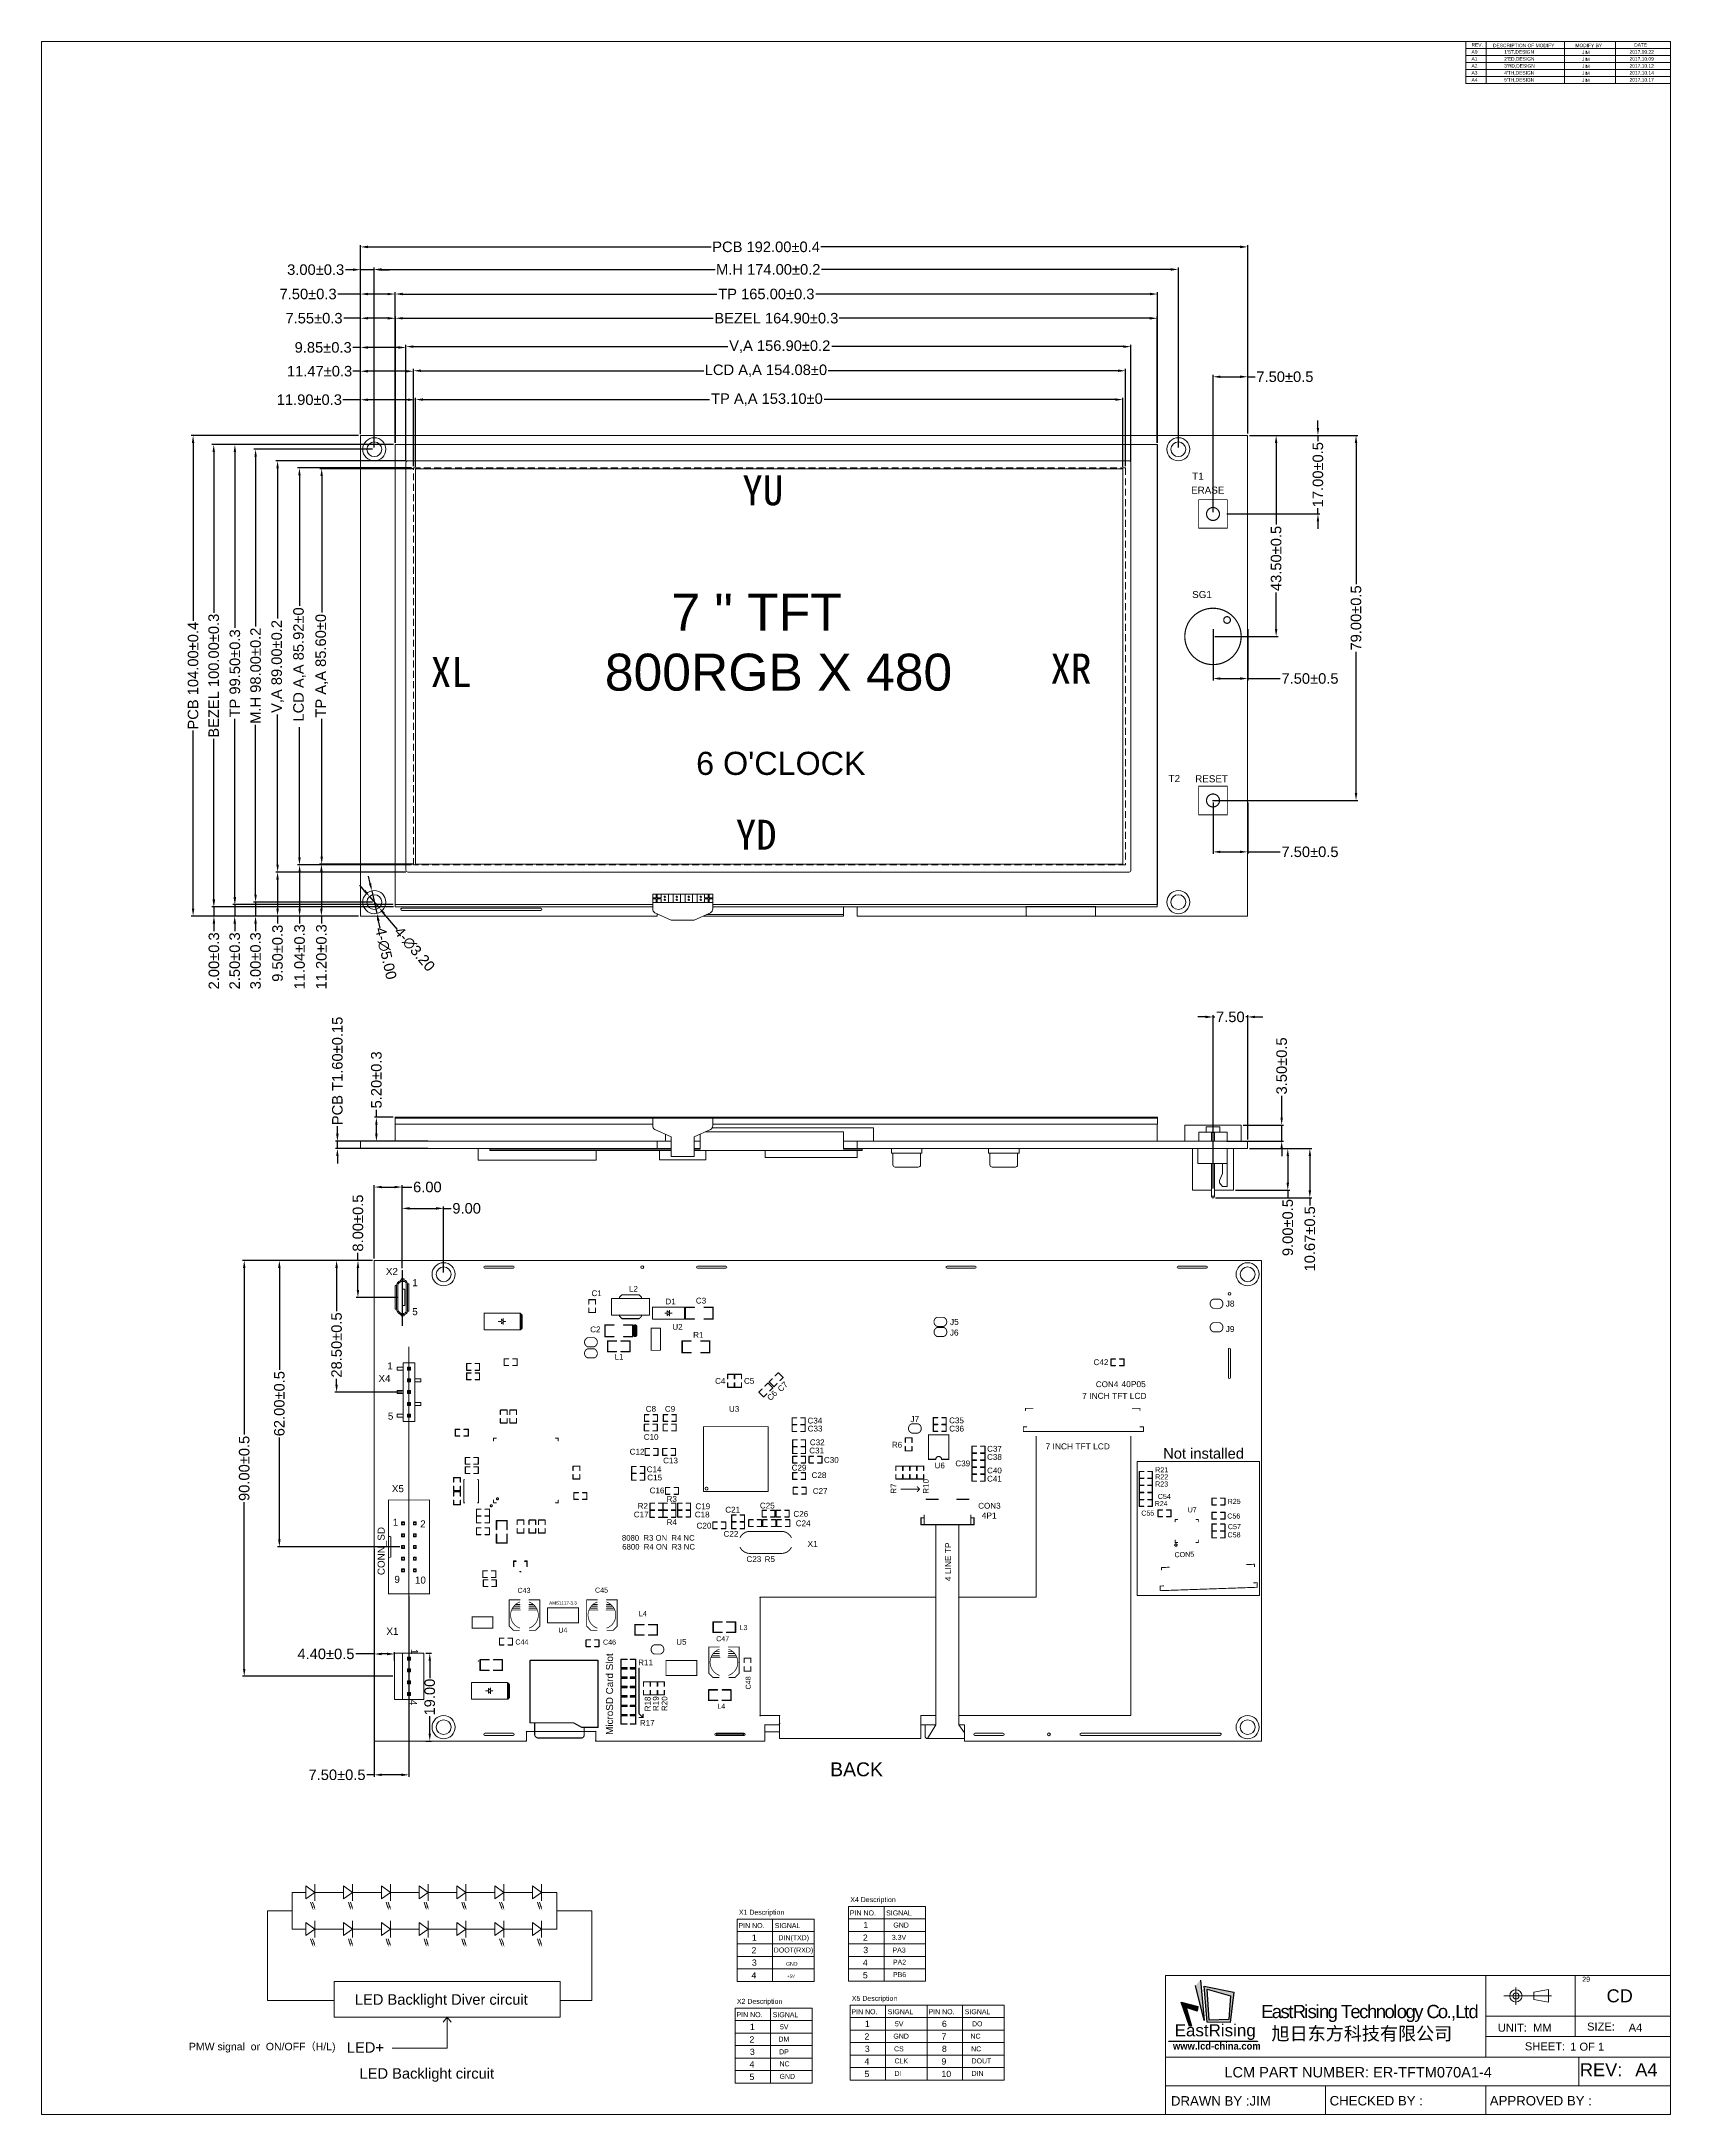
# Model space of a CAD drawing. Extents: x 183 to 535, y 17 to 466.
import ezdxf
from ezdxf.enums import TextEntityAlignment as Align

# ---------------------------------------------------------------- set-up
doc = ezdxf.new("R2010")
doc.units = 0
doc.header["$MEASUREMENT"] = 0
doc.linetypes.add('CENTER', pattern=[50.8, 31.75, -6.35, 6.35, -6.35])
doc.linetypes.add('DASHED', pattern=[0.75, 0.5, -0.25])
doc.layers.get('0').update_dxf_attribs({"linetype": 'CONTINUOUS'})
doc.layers.get('Defpoints').update_dxf_attribs({"linetype": 'CONTINUOUS'})
doc.styles.get("Standard").update_dxf_attribs({"font": 'ARIAL.TTF'})
doc.styles.add('T', font='ARIAL.TTF')
doc.styles.add('样式 1', font='ARIAL.TTF')
doc.dimstyles.new('ISO-25', dxfattribs={"dimscale": 0.65, "dimtxt": 3.5, "dimasz": 2.5, "dimexe": 0.625, "dimexo": 0.625, "dimtad": 0, "dimzin": 1, "dimdsep": 46, "dimtxsty": 'Standard', "dimcen": 2.5, "dimadec": 0, "dimazin": 0, "dimtfac": 1, "dimtmove": 0, "dimatfit": 3, "dimfxl": 0, "dimarcsym": 0})

# ---------------------------------------------------------------- blocks, each defined once
blk = doc.blocks.new('A$C7D3E1C94')
for points in [[(2.97, 6.73), (2.5, 6.23), (3.32, 2.93)], [(1.16, 4.66), (1.95, 2.42), (2.13, 2.42), (1.63, 4.16), (2.67, 3.8), (2.72, 4.26)], [(0, 1), (8.34, 1), (8.34, 0.97), (0, 0.97)]]:
    blk.add_hatch(color=0).paths.add_polyline_path(points)
h = blk.add_hatch(color=0)
h.paths.add_polyline_path([(3.31, 6.16), (3.59, 2.79), (5.75, 2.75), (6.1, 5.59)])
h.paths.add_polyline_path([(3.61, 5.88), (5.78, 5.26), (5.64, 3.03), (3.78, 2.98)], flags=16)
at = {"color": 0}
for p, q in [((3.32, 2.93), (2.5, 6.23)), ((2.97, 6.73), (3.32, 2.93)), ((3.59, 2.79), (3.31, 6.16)), ((3.31, 6.16), (6.1, 5.59)), ((3.78, 2.98), (3.61, 5.88)), ((3.61, 5.88), (5.78, 5.26)), ((1.95, 2.42), (1.16, 4.66)), ((1.16, 4.66), (2.72, 4.26)), ((2.67, 3.8), (1.63, 4.16)), ((1.63, 4.16), (2.13, 2.42)), ((2.72, 4.26), (2.67, 3.8)), ((5.78, 5.26), (5.64, 3.03)), ((6.1, 5.59), (5.75, 2.75)), ((2.13, 2.42), (1.95, 2.42)), ((5.75, 2.75), (3.59, 2.79)), ((5.64, 3.03), (3.78, 2.98))]:
    blk.add_line(p, q, dxfattribs=at)
blk.add_lwpolyline([(0, 1), (8.34, 1), (8.34, 0.97), (0, 0.97)], close=True, dxfattribs=at)
at = {"color": 0, "ltscale": 2, "width": 121.9277, "attachment_point": 1, "style": 'T'}
for s, insert, char_height in [('EastRising', (0.55, 2.59), 1.141), ('{\\f@MS PGothic|b1|i0|c128|p34;www.lcd-\\H0.9999x;china.com}', (0.39, 0.88), 0.675)]:
    blk.add_mtext(s, dxfattribs=dict(at, insert=insert, char_height=char_height))
blk = doc.blocks.new('*D98')
at = {"color": 0, "linetype": 'Continuous', "lineweight": -2}
for p, q in [((263.24, 373.97), (263.24, 395)), ((417.32, 373.97), (417.32, 395)), ((264.86, 394.59), (326.07, 394.59)), ((415.69, 394.59), (352.97, 394.59))]:
    blk.add_line(p, q, dxfattribs=at)
at = {"color": 0, "linetype": 'Continuous'}
for points in [[(264.86, 394.86), (264.86, 394.32), (263.24, 394.59)], [(415.69, 394.86), (415.69, 394.32), (417.32, 394.59)]]:
    blk.add_solid(points, dxfattribs=at)
at = {"layer": 'Defpoints', "color": 0, "linetype": 'Continuous'}
for p in [(417.32, 394.59), (263.24, 373.56), (417.32, 373.56)]:
    blk.add_point(p, dxfattribs=at)
at = {"color": 0, "linetype": 'Continuous', "lineweight": 0, "insert": (339.52, 394.59), "char_height": 2.275, "attachment_point": 5}
blk.add_mtext('LCD A,A 154.08%%P0', dxfattribs=at)
blk = doc.blocks.new('*D99')
at = {"color": 0, "linetype": 'Continuous', "lineweight": -2}
for p, q in [((261.62, 375.11), (261.62, 400.22)), ((263.24, 399.81), (331.25, 399.81)), ((416.89, 399.81), (353.77, 399.81)), ((418.52, 375.11), (418.52, 400.22))]:
    blk.add_line(p, q, dxfattribs=at)
at = {"color": 0, "linetype": 'Continuous'}
for points in [[(263.24, 400.08), (263.24, 399.54), (261.62, 399.81)], [(416.89, 400.08), (416.89, 399.54), (418.52, 399.81)]]:
    blk.add_solid(points, dxfattribs=at)
at = {"layer": 'Defpoints', "color": 0, "linetype": 'Continuous'}
for p in [(418.52, 399.81), (261.62, 374.7), (418.52, 374.7)]:
    blk.add_point(p, dxfattribs=at)
at = {"color": 0, "linetype": 'Continuous', "lineweight": 0, "insert": (342.51, 399.81), "char_height": 2.275, "attachment_point": 5}
blk.add_mtext('V,A 156.90%%p0.2', dxfattribs=at)
blk = doc.blocks.new('*D100')
at = {"color": 0, "linetype": 'Continuous', "lineweight": -2}
for p, q in [((259.32, 379.01), (259.32, 406.36)), ((260.94, 405.95), (328.13, 405.95)), ((422.59, 405.95), (355.4, 405.95)), ((424.22, 379.01), (424.22, 406.36))]:
    blk.add_line(p, q, dxfattribs=at)
at = {"color": 0, "linetype": 'Continuous'}
for points in [[(260.94, 406.22), (260.94, 405.68), (259.32, 405.95)], [(422.59, 406.22), (422.59, 405.68), (424.22, 405.95)]]:
    blk.add_solid(points, dxfattribs=at)
at = {"layer": 'Defpoints', "color": 0, "linetype": 'Continuous'}
for p in [(259.32, 405.95), (259.32, 378.6), (424.22, 378.6)]:
    blk.add_point(p, dxfattribs=at)
at = {"color": 0, "linetype": 'Continuous', "lineweight": 0, "insert": (341.77, 405.95), "char_height": 2.275, "attachment_point": 5}
blk.add_mtext('BEZEL 164.90%%P0.3', dxfattribs=at)
blk = doc.blocks.new('*D101')
at = {"color": 0, "linetype": 'Continuous', "lineweight": -2}
for p, q in [((254.77, 378.01), (254.77, 416.92)), ((256.39, 416.51), (328.52, 416.51)), ((427.14, 416.51), (351.52, 416.51)), ((428.77, 378.01), (428.77, 416.92))]:
    blk.add_line(p, q, dxfattribs=at)
at = {"color": 0, "linetype": 'Continuous'}
for points in [[(256.39, 416.79), (256.39, 416.24), (254.77, 416.51)], [(427.14, 416.79), (427.14, 416.24), (428.77, 416.51)]]:
    blk.add_solid(points, dxfattribs=at)
at = {"layer": 'Defpoints', "color": 0, "linetype": 'Continuous'}
for p in [(254.77, 416.51), (254.77, 377.6), (428.77, 377.6)]:
    blk.add_point(p, dxfattribs=at)
at = {"color": 0, "linetype": 'Continuous', "lineweight": 0, "insert": (340.02, 416.51), "char_height": 2.275, "attachment_point": 5}
blk.add_mtext('M.H 174.00%%P0.2', dxfattribs=at)
blk = doc.blocks.new('*D102')
at = {"color": 0, "linetype": 'Continuous', "lineweight": -2}
for p, q in [((251.77, 381.01), (251.77, 421.79)), ((443.77, 381.01), (443.77, 421.79)), ((253.39, 421.39), (327.69, 421.39)), ((442.14, 421.39), (351.41, 421.39))]:
    blk.add_line(p, q, dxfattribs=at)
at = {"color": 0, "linetype": 'Continuous'}
for points in [[(253.39, 421.66), (253.39, 421.11), (251.77, 421.39)], [(442.14, 421.66), (442.14, 421.11), (443.77, 421.39)]]:
    blk.add_solid(points, dxfattribs=at)
at = {"layer": 'Defpoints', "color": 0, "linetype": 'Continuous'}
for p in [(443.77, 421.39), (251.77, 380.6), (443.77, 380.6)]:
    blk.add_point(p, dxfattribs=at)
at = {"color": 0, "linetype": 'Continuous', "lineweight": 0, "insert": (339.55, 421.39), "char_height": 2.275, "attachment_point": 5}
blk.add_mtext('PCB 192.00%%P0.4', dxfattribs=at)
blk = doc.blocks.new('*D103')
at = {"color": 0, "linetype": 'Continuous', "lineweight": -2}
for p, q in [((251.77, 411.19), (246.87, 411.19)), ((251.77, 381.01), (251.77, 411.59)), ((257.64, 411.19), (253.39, 411.19)), ((259.27, 379.01), (259.27, 411.59))]:
    blk.add_line(p, q, dxfattribs=at)
at = {"color": 0, "linetype": 'Continuous'}
for points in [[(253.39, 411.46), (253.39, 410.92), (251.77, 411.19)], [(257.64, 411.46), (257.64, 410.92), (259.27, 411.19)]]:
    blk.add_solid(points, dxfattribs=at)
at = {"layer": 'Defpoints', "color": 0, "linetype": 'Continuous'}
for p in [(251.77, 411.19), (251.77, 380.6), (259.27, 378.6)]:
    blk.add_point(p, dxfattribs=at)
at = {"color": 0, "linetype": 'Continuous', "lineweight": 0, "insert": (240.44, 411.19), "char_height": 2.275, "attachment_point": 5}
blk.add_mtext('7.50%%P0.3', dxfattribs=at)
blk = doc.blocks.new('*D104')
at = {"color": 0, "linetype": 'Continuous', "lineweight": -2}
for p, q in [((251.77, 399.63), (250.14, 399.63)), ((251.77, 381.01), (251.77, 400.03)), ((259.99, 399.63), (253.39, 399.63)), ((261.62, 375.11), (261.62, 400.03))]:
    blk.add_line(p, q, dxfattribs=at)
at = {"color": 0, "linetype": 'Continuous'}
for points in [[(253.39, 399.9), (253.39, 399.36), (251.77, 399.63)], [(259.99, 399.9), (259.99, 399.36), (261.62, 399.63)]]:
    blk.add_solid(points, dxfattribs=at)
at = {"layer": 'Defpoints', "color": 0, "linetype": 'Continuous'}
for p in [(251.77, 399.63), (251.77, 380.6), (261.62, 374.7)]:
    blk.add_point(p, dxfattribs=at)
at = {"color": 0, "linetype": 'Continuous', "lineweight": 0, "insert": (243.7, 399.63), "char_height": 2.275, "attachment_point": 5}
blk.add_mtext('9.85%%P0.3', dxfattribs=at)
blk = doc.blocks.new('*D105')
at = {"color": 0, "linetype": 'Continuous', "lineweight": -2}
for p, q in [((251.77, 381.01), (251.77, 394.89)), ((263.24, 373.97), (263.24, 394.89)), ((251.77, 394.49), (250.14, 394.49)), ((261.61, 394.49), (253.39, 394.49))]:
    blk.add_line(p, q, dxfattribs=at)
at = {"color": 0, "linetype": 'Continuous'}
for points in [[(253.39, 394.76), (253.39, 394.22), (251.77, 394.49)], [(261.61, 394.76), (261.61, 394.22), (263.24, 394.49)]]:
    blk.add_solid(points, dxfattribs=at)
at = {"layer": 'Defpoints', "color": 0, "linetype": 'Continuous'}
for p in [(251.77, 394.49), (251.77, 380.6), (263.24, 373.56)]:
    blk.add_point(p, dxfattribs=at)
at = {"color": 0, "linetype": 'Continuous', "lineweight": 0, "insert": (242.92, 394.49), "char_height": 2.275, "attachment_point": 5}
blk.add_mtext('11.47%%P0.3', dxfattribs=at)
blk = doc.blocks.new('*D106')
at = {"color": 0, "linetype": 'Continuous', "lineweight": -2}
for p, q in [((262.83, 373.56), (238.16, 373.56)), ((238.57, 371.94), (238.57, 343.73)), ((238.57, 289.27), (238.57, 317.47)), ((262.83, 287.64), (238.16, 287.64))]:
    blk.add_line(p, q, dxfattribs=at)
at = {"color": 0, "linetype": 'Continuous'}
for points in [[(238.3, 371.94), (238.84, 371.94), (238.57, 373.56)], [(238.3, 289.27), (238.84, 289.27), (238.57, 287.64)]]:
    blk.add_solid(points, dxfattribs=at)
at = {"layer": 'Defpoints', "color": 0, "linetype": 'Continuous'}
for p in [(238.57, 373.56), (263.24, 373.56), (263.24, 287.64)]:
    blk.add_point(p, dxfattribs=at)
at = {"color": 0, "linetype": 'Continuous', "lineweight": 0, "insert": (238.57, 330.6), "char_height": 2.275, "attachment_point": 5, "rotation": 90}
blk.add_mtext(' LCD A,A 85.92%%P0', dxfattribs=at)
blk = doc.blocks.new('*D107')
at = {"color": 0, "linetype": 'Continuous', "lineweight": -2}
for p, q in [((261.61, 375.1), (233.43, 375.1)), ((233.84, 373.48), (233.84, 340.98)), ((233.84, 287.73), (233.84, 320.22)), ((261.61, 286.1), (233.43, 286.1))]:
    blk.add_line(p, q, dxfattribs=at)
at = {"color": 0, "linetype": 'Continuous'}
for points in [[(233.57, 373.48), (234.11, 373.48), (233.84, 375.1)], [(233.57, 287.73), (234.11, 287.73), (233.84, 286.1)]]:
    blk.add_solid(points, dxfattribs=at)
at = {"layer": 'Defpoints', "color": 0, "linetype": 'Continuous'}
for p in [(262.02, 375.1), (233.84, 286.1), (262.02, 286.1)]:
    blk.add_point(p, dxfattribs=at)
at = {"color": 0, "linetype": 'Continuous', "lineweight": 0, "insert": (233.84, 330.6), "char_height": 2.275, "attachment_point": 5, "rotation": 90}
blk.add_mtext('V,A 89.00%%p0.2', dxfattribs=at)
blk = doc.blocks.new('*D108')
at = {"color": 0, "linetype": 'Continuous', "lineweight": -2}
for p, q in [((254.36, 377.6), (228.67, 377.6)), ((229.08, 375.98), (229.08, 339.22)), ((229.08, 281.22), (229.08, 317.98)), ((254.36, 279.6), (228.67, 279.6))]:
    blk.add_line(p, q, dxfattribs=at)
at = {"color": 0, "linetype": 'Continuous'}
for points in [[(228.81, 375.98), (229.35, 375.98), (229.08, 377.6)], [(228.81, 281.22), (229.35, 281.22), (229.08, 279.6)]]:
    blk.add_solid(points, dxfattribs=at)
at = {"layer": 'Defpoints', "color": 0, "linetype": 'Continuous'}
for p in [(254.77, 377.6), (229.08, 279.6), (254.77, 279.6)]:
    blk.add_point(p, dxfattribs=at)
at = {"color": 0, "linetype": 'Continuous', "lineweight": 0, "insert": (229.08, 328.6), "char_height": 2.275, "attachment_point": 5, "rotation": 90}
blk.add_mtext('M.H 98.00%%P0.2', dxfattribs=at)
blk = doc.blocks.new('*D109')
at = {"color": 0, "linetype": 'Continuous', "lineweight": -2}
for p, q in [((258.91, 378.6), (219.61, 378.6)), ((220.02, 376.98), (220.02, 342.23)), ((220.02, 280.22), (220.02, 314.97)), ((258.91, 278.6), (219.61, 278.6))]:
    blk.add_line(p, q, dxfattribs=at)
at = {"color": 0, "linetype": 'Continuous'}
for points in [[(219.75, 376.98), (220.29, 376.98), (220.02, 378.6)], [(219.75, 280.22), (220.29, 280.22), (220.02, 278.6)]]:
    blk.add_solid(points, dxfattribs=at)
at = {"layer": 'Defpoints', "color": 0, "linetype": 'Continuous'}
for p in [(220.02, 378.6), (259.32, 378.6), (259.32, 278.6)]:
    blk.add_point(p, dxfattribs=at)
at = {"color": 0, "linetype": 'Continuous', "lineweight": 0, "insert": (220.02, 328.6), "char_height": 2.275, "attachment_point": 5, "rotation": 90}
blk.add_mtext('BEZEL 100.00%%P0.3', dxfattribs=at)
blk = doc.blocks.new('*D110')
at = {"color": 0, "linetype": 'Continuous', "lineweight": -2}
for p, q in [((251.36, 380.6), (215.15, 380.6)), ((215.55, 378.98), (215.55, 340.46)), ((215.55, 278.22), (215.55, 316.74)), ((251.36, 276.6), (215.15, 276.6))]:
    blk.add_line(p, q, dxfattribs=at)
at = {"color": 0, "linetype": 'Continuous'}
for points in [[(215.28, 378.98), (215.82, 378.98), (215.55, 380.6)], [(215.28, 278.22), (215.82, 278.22), (215.55, 276.6)]]:
    blk.add_solid(points, dxfattribs=at)
at = {"layer": 'Defpoints', "color": 0, "linetype": 'Continuous'}
for p in [(251.77, 380.6), (215.55, 276.6), (251.77, 276.6)]:
    blk.add_point(p, dxfattribs=at)
at = {"color": 0, "linetype": 'Continuous', "lineweight": 0, "insert": (215.55, 328.6), "char_height": 2.275, "attachment_point": 5, "rotation": 90}
blk.add_mtext('PCB 104.00%%P0.4', dxfattribs=at)
blk = doc.blocks.new('*D111')
at = {"color": 0, "linetype": 'Continuous', "lineweight": -2}
for p, q in [((258.91, 278.6), (219.66, 278.6)), ((220.06, 280.22), (220.06, 281.85)), ((220.06, 278.6), (220.06, 276.6)), ((251.36, 276.6), (219.66, 276.6)), ((220.06, 274.97), (220.06, 273.35))]:
    blk.add_line(p, q, dxfattribs=at)
at = {"color": 0, "linetype": 'Continuous'}
for points in [[(219.79, 280.22), (220.33, 280.22), (220.06, 278.6)], [(219.79, 274.97), (220.33, 274.97), (220.06, 276.6)]]:
    blk.add_solid(points, dxfattribs=at)
at = {"layer": 'Defpoints', "color": 0, "linetype": 'Continuous'}
for p in [(259.32, 278.6), (220.06, 276.6), (251.77, 276.6)]:
    blk.add_point(p, dxfattribs=at)
at = {"color": 0, "linetype": 'Continuous', "lineweight": 0, "insert": (220.06, 266.89), "char_height": 2.275, "attachment_point": 5, "rotation": 90}
blk.add_mtext('2.00%%P0.3', dxfattribs=at)
blk = doc.blocks.new('*D112')
at = {"color": 0, "linetype": 'Continuous', "lineweight": -2}
for p, q in [((261.61, 286.1), (233.43, 286.1)), ((233.83, 284.48), (233.83, 278.22)), ((251.36, 276.6), (233.43, 276.6)), ((233.83, 276.6), (233.83, 274.97))]:
    blk.add_line(p, q, dxfattribs=at)
at = {"color": 0, "linetype": 'Continuous'}
for points in [[(233.56, 284.48), (234.11, 284.48), (233.83, 286.1)], [(233.56, 278.22), (234.11, 278.22), (233.83, 276.6)]]:
    blk.add_solid(points, dxfattribs=at)
at = {"layer": 'Defpoints', "color": 0, "linetype": 'Continuous'}
for p in [(262.02, 286.1), (233.83, 276.6), (251.77, 276.6)]:
    blk.add_point(p, dxfattribs=at)
at = {"color": 0, "linetype": 'Continuous', "lineweight": 0, "insert": (233.83, 268.53), "char_height": 2.275, "attachment_point": 5, "rotation": 90}
blk.add_mtext('9.50%%P0.3', dxfattribs=at)
blk = doc.blocks.new('*D113')
at = {"color": 0, "linetype": 'Continuous', "lineweight": -2}
for p, q in [((262.83, 287.64), (238.2, 287.64)), ((238.6, 286.02), (238.6, 278.22)), ((251.36, 276.6), (238.2, 276.6)), ((238.6, 276.6), (238.6, 274.97))]:
    blk.add_line(p, q, dxfattribs=at)
at = {"color": 0, "linetype": 'Continuous'}
for points in [[(238.33, 286.02), (238.87, 286.02), (238.6, 287.64)], [(238.33, 278.22), (238.87, 278.22), (238.6, 276.6)]]:
    blk.add_solid(points, dxfattribs=at)
at = {"layer": 'Defpoints', "color": 0, "linetype": 'Continuous'}
for p in [(263.24, 287.64), (238.6, 276.6), (251.77, 276.6)]:
    blk.add_point(p, dxfattribs=at)
at = {"color": 0, "linetype": 'Continuous', "lineweight": 0, "insert": (238.6, 267.76), "char_height": 2.275, "attachment_point": 5, "rotation": 90}
blk.add_mtext('11.04%%P0.3', dxfattribs=at)
blk = doc.blocks.new('*D114')
at = {"color": 0, "linetype": 'Continuous', "lineweight": -2}
for p, q in [((255.22, 233.06), (255.22, 234.68)), ((258.86, 233.06), (254.81, 233.06)), ((255.22, 229.48), (255.22, 231.43)), ((258.91, 227.86), (254.81, 227.86))]:
    blk.add_line(p, q, dxfattribs=at)
at = {"color": 0, "linetype": 'Continuous'}
for points in [[(254.95, 231.43), (255.49, 231.43), (255.22, 233.06)], [(254.95, 229.48), (255.49, 229.48), (255.22, 227.86)]]:
    blk.add_solid(points, dxfattribs=at)
at = {"layer": 'Defpoints', "color": 0, "linetype": 'Continuous'}
for p in [(255.22, 233.06), (259.27, 233.06), (259.32, 227.86)]:
    blk.add_point(p, dxfattribs=at)
at = {"color": 0, "linetype": 'Continuous', "lineweight": 0, "insert": (255.22, 241.13), "char_height": 2.275, "attachment_point": 5, "rotation": 90}
blk.add_mtext('5.20%%P0.3', dxfattribs=at)
blk = doc.blocks.new('*D115')
at = {"color": 0, "linetype": 'Continuous', "lineweight": -2}
for p, q in [((252.67, 282.05), (251.61, 283.29)), ((253.73, 280.82), (255.81, 278.38)), ((259.81, 273.7), (256.86, 277.15))]:
    blk.add_line(p, q, dxfattribs=at)
at = {"color": 0, "linetype": 'Continuous'}
for points in [[(252.88, 282.23), (252.46, 281.88), (253.73, 280.82)], [(257.07, 277.32), (256.66, 276.97), (255.81, 278.38)]]:
    blk.add_solid(points, dxfattribs=at)
at = {"layer": 'Defpoints', "color": 0, "linetype": 'Continuous'}
for p in [(253.73, 280.82), (255.81, 278.38)]:
    blk.add_point(p, dxfattribs=at)
at = {"color": 0, "linetype": 'Continuous', "lineweight": 0, "insert": (263.46, 269.43), "char_height": 2.275, "attachment_point": 5, "rotation": 310.5326}
blk.add_mtext('4-∅3.20', dxfattribs=at)
blk = doc.blocks.new('*D116')
at = {"color": 0, "linetype": 'Continuous', "lineweight": -2}
for p, q in [((263.67, 373.81), (263.67, 388.76)), ((265.29, 388.35), (327.34, 388.35)), ((415.14, 388.35), (352.11, 388.35)), ((416.77, 373.81), (416.77, 388.76))]:
    blk.add_line(p, q, dxfattribs=at)
at = {"color": 0, "linetype": 'Continuous'}
for points in [[(265.29, 388.62), (265.29, 388.08), (263.67, 388.35)], [(415.14, 388.62), (415.14, 388.08), (416.77, 388.35)]]:
    blk.add_solid(points, dxfattribs=at)
at = {"layer": 'Defpoints', "color": 0, "linetype": 'Continuous'}
for p in [(416.77, 388.35), (263.67, 373.4), (416.77, 373.4)]:
    blk.add_point(p, dxfattribs=at)
at = {"color": 0, "linetype": 'Continuous', "lineweight": 0, "insert": (339.73, 388.35), "char_height": 2.275, "attachment_point": 5}
blk.add_mtext('TP A,A 153.10%%P0', dxfattribs=at)
blk = doc.blocks.new('*D117')
at = {"color": 0, "linetype": 'Continuous', "lineweight": -2}
for p, q in [((259.27, 379.01), (259.27, 411.6)), ((260.89, 411.19), (328.9, 411.19)), ((422.64, 411.19), (350.32, 411.19)), ((424.27, 379.01), (424.27, 411.6))]:
    blk.add_line(p, q, dxfattribs=at)
at = {"color": 0, "linetype": 'Continuous'}
for points in [[(260.89, 411.47), (260.89, 410.92), (259.27, 411.19)], [(422.64, 411.47), (422.64, 410.92), (424.27, 411.19)]]:
    blk.add_solid(points, dxfattribs=at)
at = {"layer": 'Defpoints', "color": 0, "linetype": 'Continuous'}
for p in [(424.27, 411.19), (259.27, 378.6), (424.27, 378.6)]:
    blk.add_point(p, dxfattribs=at)
at = {"color": 0, "linetype": 'Continuous', "lineweight": 0, "insert": (339.61, 411.19), "char_height": 2.275, "attachment_point": 5}
blk.add_mtext('TP 165.00%%P0.3', dxfattribs=at)
blk = doc.blocks.new('*D118')
at = {"color": 0, "linetype": 'Continuous', "lineweight": -2}
for p, q in [((251.77, 388.32), (247.93, 388.32)), ((251.77, 380.85), (251.77, 388.73)), ((262.04, 388.32), (253.39, 388.32)), ((263.67, 373.81), (263.67, 388.73))]:
    blk.add_line(p, q, dxfattribs=at)
at = {"color": 0, "linetype": 'Continuous'}
for points in [[(253.39, 388.59), (253.39, 388.05), (251.77, 388.32)], [(262.04, 388.59), (262.04, 388.05), (263.67, 388.32)]]:
    blk.add_solid(points, dxfattribs=at)
at = {"layer": 'Defpoints', "color": 0, "linetype": 'Continuous'}
for p in [(251.77, 388.32), (251.77, 380.44), (263.67, 373.4)]:
    blk.add_point(p, dxfattribs=at)
at = {"color": 0, "linetype": 'Continuous', "lineweight": 0, "insert": (240.71, 388.32), "char_height": 2.275, "attachment_point": 5}
blk.add_mtext('11.90%%P0.3', dxfattribs=at)
blk = doc.blocks.new('*D119')
at = {"color": 0, "linetype": 'Continuous', "lineweight": -2}
for p, q in [((258.86, 378.6), (224.2, 378.6)), ((224.6, 376.98), (224.6, 338.93)), ((224.6, 280.73), (224.6, 319.27)), ((258.86, 279.1), (224.2, 279.1))]:
    blk.add_line(p, q, dxfattribs=at)
at = {"color": 0, "linetype": 'Continuous'}
for points in [[(224.33, 376.98), (224.87, 376.98), (224.6, 378.6)], [(224.33, 280.73), (224.87, 280.73), (224.6, 279.1)]]:
    blk.add_solid(points, dxfattribs=at)
at = {"layer": 'Defpoints', "color": 0, "linetype": 'Continuous'}
for p in [(224.6, 378.6), (259.27, 378.6), (259.27, 279.1)]:
    blk.add_point(p, dxfattribs=at)
at = {"color": 0, "linetype": 'Continuous', "lineweight": 0, "insert": (224.6, 329.1), "char_height": 2.275, "attachment_point": 5, "rotation": 90}
blk.add_mtext('TP 99.50%%P0.3', dxfattribs=at)
blk = doc.blocks.new('*D120')
at = {"color": 0, "linetype": 'Continuous', "lineweight": -2}
for p, q in [((263.26, 373.4), (242.97, 373.4)), ((243.38, 371.78), (243.38, 342.26)), ((243.38, 289.43), (243.38, 319.26)), ((263.26, 287.8), (242.97, 287.8))]:
    blk.add_line(p, q, dxfattribs=at)
at = {"color": 0, "linetype": 'Continuous'}
for points in [[(243.11, 371.78), (243.65, 371.78), (243.38, 373.4)], [(243.11, 289.43), (243.65, 289.43), (243.38, 287.8)]]:
    blk.add_solid(points, dxfattribs=at)
at = {"layer": 'Defpoints', "color": 0, "linetype": 'Continuous'}
for p in [(243.38, 373.4), (263.67, 373.4), (263.67, 287.8)]:
    blk.add_point(p, dxfattribs=at)
at = {"color": 0, "linetype": 'Continuous', "lineweight": 0, "insert": (243.38, 330.76), "char_height": 2.275, "attachment_point": 5, "rotation": 90}
blk.add_mtext('TP A,A 85.60%%P0', dxfattribs=at)
blk = doc.blocks.new('*D121')
at = {"color": 0, "linetype": 'Continuous', "lineweight": -2}
for p, q in [((258.86, 279.1), (224.15, 279.1)), ((224.56, 280.73), (224.56, 282.35)), ((224.56, 279.1), (224.56, 276.6)), ((251.36, 276.6), (224.15, 276.6)), ((224.56, 274.97), (224.56, 273.35))]:
    blk.add_line(p, q, dxfattribs=at)
at = {"color": 0, "linetype": 'Continuous'}
for points in [[(224.29, 280.73), (224.83, 280.73), (224.56, 279.1)], [(224.29, 274.97), (224.83, 274.97), (224.56, 276.6)]]:
    blk.add_solid(points, dxfattribs=at)
at = {"layer": 'Defpoints', "color": 0, "linetype": 'Continuous'}
for p in [(259.27, 279.1), (224.56, 276.6), (251.77, 276.6)]:
    blk.add_point(p, dxfattribs=at)
at = {"color": 0, "linetype": 'Continuous', "lineweight": 0, "insert": (224.56, 266.89), "char_height": 2.275, "attachment_point": 5, "rotation": 90}
blk.add_mtext('2.50%%P0.3', dxfattribs=at)
blk = doc.blocks.new('*D122')
at = {"color": 0, "linetype": 'Continuous', "lineweight": -2}
for p, q in [((263.26, 287.8), (242.92, 287.8)), ((243.32, 286.18), (243.32, 278.22)), ((251.36, 276.6), (242.92, 276.6)), ((243.32, 276.6), (243.32, 274.97))]:
    blk.add_line(p, q, dxfattribs=at)
at = {"color": 0, "linetype": 'Continuous'}
for points in [[(243.05, 286.18), (243.59, 286.18), (243.32, 287.8)], [(243.05, 278.22), (243.59, 278.22), (243.32, 276.6)]]:
    blk.add_solid(points, dxfattribs=at)
at = {"layer": 'Defpoints', "color": 0, "linetype": 'Continuous'}
for p in [(263.67, 287.8), (243.32, 276.6), (251.77, 276.6)]:
    blk.add_point(p, dxfattribs=at)
at = {"color": 0, "linetype": 'Continuous', "lineweight": 0, "insert": (243.32, 267.76), "char_height": 2.275, "attachment_point": 5, "rotation": 90}
blk.add_mtext('11.20%%P0.3', dxfattribs=at)
blk = doc.blocks.new('*D123')
at = {"color": 0, "linetype": 'Continuous', "lineweight": -2}
for p, q in [((253.87, 283.63), (253.51, 285.21)), ((254.22, 282.04), (255.31, 277.16)), ((256.02, 273.99), (255.67, 275.57))]:
    blk.add_line(p, q, dxfattribs=at)
at = {"color": 0, "linetype": 'Continuous'}
for points in [[(254.13, 283.68), (253.6, 283.57), (254.22, 282.04)], [(255.93, 275.63), (255.4, 275.52), (255.31, 277.16)]]:
    blk.add_solid(points, dxfattribs=at)
at = {"layer": 'Defpoints', "color": 0, "linetype": 'Continuous'}
for p in [(254.22, 282.04), (255.31, 277.16)]:
    blk.add_point(p, dxfattribs=at)
at = {"color": 0, "linetype": 'Continuous', "lineweight": 0, "insert": (257.24, 268.51), "char_height": 2.275, "attachment_point": 5, "rotation": 282.5927}
blk.add_mtext('4-∅5.00', dxfattribs=at)
blk = doc.blocks.new('*D135')
at = {"color": 0, "linetype": 'Continuous', "lineweight": -2}
for p, q in [((229.07, 281.22), (229.07, 282.85)), ((254.36, 279.6), (228.66, 279.6)), ((229.07, 279.6), (229.07, 276.6)), ((251.36, 276.6), (228.66, 276.6)), ((229.07, 274.97), (229.07, 273.35))]:
    blk.add_line(p, q, dxfattribs=at)
at = {"color": 0, "linetype": 'Continuous'}
for points in [[(228.8, 281.22), (229.34, 281.22), (229.07, 279.6)], [(228.8, 274.97), (229.34, 274.97), (229.07, 276.6)]]:
    blk.add_solid(points, dxfattribs=at)
at = {"layer": 'Defpoints', "color": 0, "linetype": 'Continuous'}
for p in [(254.77, 279.6), (229.07, 276.6), (251.77, 276.6)]:
    blk.add_point(p, dxfattribs=at)
at = {"color": 0, "linetype": 'Continuous', "lineweight": 0, "insert": (229.07, 266.91), "char_height": 2.275, "attachment_point": 5, "rotation": 90}
blk.add_mtext('3.00%%p0.3', dxfattribs=at)
blk = doc.blocks.new('*D136')
at = {"color": 0, "linetype": 'Continuous', "lineweight": -2}
for p, q in [((250.14, 416.46), (248.52, 416.46)), ((251.77, 381.01), (251.77, 416.86)), ((254.77, 416.46), (251.77, 416.46)), ((254.77, 378.01), (254.77, 416.86)), ((256.39, 416.46), (258.02, 416.46))]:
    blk.add_line(p, q, dxfattribs=at)
at = {"color": 0, "linetype": 'Continuous'}
for points in [[(250.14, 416.73), (250.14, 416.19), (251.77, 416.46)], [(256.39, 416.73), (256.39, 416.19), (254.77, 416.46)]]:
    blk.add_solid(points, dxfattribs=at)
at = {"layer": 'Defpoints', "color": 0, "linetype": 'Continuous'}
for p in [(251.77, 416.46), (251.77, 380.6), (254.77, 377.6)]:
    blk.add_point(p, dxfattribs=at)
at = {"color": 0, "linetype": 'Continuous', "lineweight": 0, "insert": (242.08, 416.46), "char_height": 2.275, "attachment_point": 5}
blk.add_mtext('3.00%%p0.3', dxfattribs=at)
blk = doc.blocks.new('*D137')
at = {"color": 0, "linetype": 'Continuous', "lineweight": -2}
for p, q in [((251.77, 405.95), (248.15, 405.95)), ((251.77, 381.01), (251.77, 406.35)), ((257.69, 405.95), (253.39, 405.95)), ((259.32, 379.01), (259.32, 406.35))]:
    blk.add_line(p, q, dxfattribs=at)
at = {"color": 0, "linetype": 'Continuous'}
for points in [[(253.39, 406.22), (253.39, 405.68), (251.77, 405.95)], [(257.69, 406.22), (257.69, 405.68), (259.32, 405.95)]]:
    blk.add_solid(points, dxfattribs=at)
at = {"layer": 'Defpoints', "color": 0, "linetype": 'Continuous'}
for p in [(251.77, 405.95), (251.77, 380.6), (259.32, 378.6)]:
    blk.add_point(p, dxfattribs=at)
at = {"color": 0, "linetype": 'Continuous', "lineweight": 0, "insert": (241.72, 405.95), "char_height": 2.275, "attachment_point": 5}
blk.add_mtext('7.55%%p0.3', dxfattribs=at)
blk = doc.blocks.new('*D180')
at = {"color": 0, "linetype": 'Continuous', "lineweight": -2}
for p, q in [((246.78, 229.48), (246.78, 231.11)), ((266.36, 227.86), (246.38, 227.86)), ((266.36, 226.26), (246.38, 226.26)), ((246.78, 226.26), (246.78, 227.86)), ((246.78, 224.63), (246.78, 223.01))]:
    blk.add_line(p, q, dxfattribs=at)
at = {"color": 0, "linetype": 'Continuous'}
for points in [[(246.51, 229.48), (247.05, 229.48), (246.78, 227.86)], [(246.51, 224.63), (247.05, 224.63), (246.78, 226.26)]]:
    blk.add_solid(points, dxfattribs=at)
at = {"layer": 'Defpoints', "color": 0, "linetype": 'Continuous'}
for p in [(246.78, 227.86), (266.77, 227.86), (266.77, 226.26)]:
    blk.add_point(p, dxfattribs=at)
at = {"color": 0, "linetype": 'Continuous', "lineweight": 0, "insert": (246.78, 243.07), "char_height": 2.275, "attachment_point": 5, "rotation": 90}
blk.add_mtext('PCB T1.60%%P0.15', dxfattribs=at)
blk = doc.blocks.new('*D181')
at = {"color": 0, "linetype": 'Continuous', "lineweight": -2}
for p, q in [((458.98, 382.23), (458.98, 383.85)), ((444.17, 380.6), (459.38, 380.6)), ((458.98, 380.6), (458.98, 379.33)), ((439.27, 363.6), (459.38, 363.6)), ((458.98, 363.6), (458.98, 364.87)), ((458.98, 361.98), (458.98, 360.35))]:
    blk.add_line(p, q, dxfattribs=at)
at = {"color": 0, "linetype": 'Continuous'}
for points in [[(458.71, 382.23), (459.25, 382.23), (458.98, 380.6)], [(458.71, 361.98), (459.25, 361.98), (458.98, 363.6)]]:
    blk.add_solid(points, dxfattribs=at)
at = {"layer": 'Defpoints', "color": 0, "linetype": 'Continuous'}
for p in [(443.77, 380.6), (438.87, 363.6), (458.98, 363.6)]:
    blk.add_point(p, dxfattribs=at)
at = {"color": 0, "linetype": 'Continuous', "lineweight": 0, "insert": (458.98, 372.1), "char_height": 2.275, "attachment_point": 5, "rotation": 90}
blk.add_mtext('17.00%%P0.5', dxfattribs=at)
blk = doc.blocks.new('*D182')
at = {"color": 0, "linetype": 'Continuous', "lineweight": -2}
for p, q in [((436.27, 364.01), (436.27, 393.69)), ((437.89, 393.29), (442.14, 393.29)), ((443.77, 381.01), (443.77, 393.69)), ((443.77, 393.29), (445.39, 393.29))]:
    blk.add_line(p, q, dxfattribs=at)
at = {"color": 0, "linetype": 'Continuous'}
for points in [[(437.89, 393.56), (437.89, 393.02), (436.27, 393.29)], [(442.14, 393.56), (442.14, 393.02), (443.77, 393.29)]]:
    blk.add_solid(points, dxfattribs=at)
at = {"layer": 'Defpoints', "color": 0, "linetype": 'Continuous'}
for p in [(443.77, 393.29), (443.77, 380.6), (436.27, 363.6)]:
    blk.add_point(p, dxfattribs=at)
at = {"color": 0, "linetype": 'Continuous', "lineweight": 0, "insert": (451.83, 393.29), "char_height": 2.275, "attachment_point": 5}
blk.add_mtext('7.50%%P0.5', dxfattribs=at)
blk = doc.blocks.new('*D183')
at = {"color": 0, "linetype": 'Continuous', "lineweight": -2}
for p, q in [((452.11, 380.6), (467.63, 380.6)), ((467.22, 378.98), (467.22, 348.43)), ((467.22, 303.23), (467.22, 333.77)), ((436.17, 301.6), (467.63, 301.6))]:
    blk.add_line(p, q, dxfattribs=at)
at = {"color": 0, "linetype": 'Continuous'}
for points in [[(466.95, 378.98), (467.49, 378.98), (467.22, 380.6)], [(466.95, 303.23), (467.49, 303.23), (467.22, 301.6)]]:
    blk.add_solid(points, dxfattribs=at)
at = {"layer": 'Defpoints', "color": 0, "linetype": 'Continuous'}
for p in [(451.71, 380.6), (435.77, 301.6), (467.22, 301.6)]:
    blk.add_point(p, dxfattribs=at)
at = {"color": 0, "linetype": 'Continuous', "lineweight": 0, "insert": (467.22, 341.1), "char_height": 2.275, "attachment_point": 5, "rotation": 90}
blk.add_mtext('79.00%%P0.5', dxfattribs=at)
blk = doc.blocks.new('*D184')
at = {"color": 0, "linetype": 'Continuous', "lineweight": -2}
for p, q in [((436.27, 301.19), (436.27, 290.07)), ((443.77, 301.19), (443.77, 290.07)), ((437.89, 290.48), (442.14, 290.48)), ((443.77, 290.48), (450.82, 290.48))]:
    blk.add_line(p, q, dxfattribs=at)
at = {"color": 0, "linetype": 'Continuous'}
for points in [[(437.89, 290.75), (437.89, 290.21), (436.27, 290.48)], [(442.14, 290.75), (442.14, 290.21), (443.77, 290.48)]]:
    blk.add_solid(points, dxfattribs=at)
at = {"layer": 'Defpoints', "color": 0, "linetype": 'Continuous'}
for p in [(436.27, 301.6), (443.77, 301.6), (443.77, 290.48)]:
    blk.add_point(p, dxfattribs=at)
at = {"color": 0, "linetype": 'Continuous', "lineweight": 0, "insert": (457.26, 290.48), "char_height": 2.275, "attachment_point": 5}
blk.add_mtext('7.50%%P0.5', dxfattribs=at)
blk = doc.blocks.new('*D186')
at = {"color": 0, "linetype": 'Continuous', "lineweight": -2}
for p, q in [((451.13, 232.98), (451.13, 237.71)), ((442.77, 231.36), (451.54, 231.36)), ((451.13, 227.86), (451.13, 231.36)), ((439.27, 227.86), (451.54, 227.86)), ((451.13, 226.23), (451.13, 224.61))]:
    blk.add_line(p, q, dxfattribs=at)
at = {"color": 0, "linetype": 'Continuous'}
for points in [[(450.86, 232.98), (451.4, 232.98), (451.13, 231.36)], [(450.86, 226.23), (451.4, 226.23), (451.13, 227.86)]]:
    blk.add_solid(points, dxfattribs=at)
at = {"layer": 'Defpoints', "color": 0, "linetype": 'Continuous'}
for p in [(442.37, 231.36), (438.87, 227.86), (451.13, 227.86)]:
    blk.add_point(p, dxfattribs=at)
at = {"color": 0, "linetype": 'Continuous', "lineweight": 0, "insert": (451.13, 244.16), "char_height": 2.275, "attachment_point": 5, "rotation": 90}
blk.add_mtext('3.50%%P0.5', dxfattribs=at)
blk = doc.blocks.new('*D189')
at = {"color": 0, "linetype": 'Continuous', "lineweight": -2}
for p, q in [((251.36, 202.07), (233.81, 202.07)), ((234.22, 200.44), (234.22, 178.41)), ((234.22, 141.69), (234.22, 163.73)), ((260.27, 140.07), (233.81, 140.07))]:
    blk.add_line(p, q, dxfattribs=at)
at = {"color": 0, "linetype": 'Continuous'}
for points in [[(233.95, 200.44), (234.49, 200.44), (234.22, 202.07)], [(233.95, 141.69), (234.49, 141.69), (234.22, 140.07)]]:
    blk.add_solid(points, dxfattribs=at)
at = {"layer": 'Defpoints', "color": 0, "linetype": 'Continuous'}
for p in [(234.22, 202.07), (251.77, 202.07), (260.68, 140.07)]:
    blk.add_point(p, dxfattribs=at)
at = {"color": 0, "linetype": 'Continuous', "lineweight": 0, "insert": (234.22, 171.07), "char_height": 2.275, "attachment_point": 5, "rotation": 90}
blk.add_mtext('62.00%%p0.5', dxfattribs=at)
blk = doc.blocks.new('*D190')
at = {"color": 0, "linetype": 'Continuous', "lineweight": -2}
for p, q in [((254.36, 202.07), (226.21, 202.07)), ((226.62, 200.44), (226.62, 164.4)), ((226.62, 113.69), (226.62, 149.73)), ((258.76, 112.07), (226.21, 112.07))]:
    blk.add_line(p, q, dxfattribs=at)
at = {"color": 0, "linetype": 'Continuous'}
for points in [[(226.35, 200.44), (226.89, 200.44), (226.62, 202.07)], [(226.35, 113.69), (226.89, 113.69), (226.62, 112.07)]]:
    blk.add_solid(points, dxfattribs=at)
at = {"layer": 'Defpoints', "color": 0, "linetype": 'Continuous'}
for p in [(254.77, 202.07), (226.62, 112.07), (259.17, 112.07)]:
    blk.add_point(p, dxfattribs=at)
at = {"color": 0, "linetype": 'Continuous', "lineweight": 0, "insert": (226.62, 157.07), "char_height": 2.275, "attachment_point": 5, "rotation": 90}
blk.add_mtext('90.00%%p0.5', dxfattribs=at)
blk = doc.blocks.new('*D191')
at = {"color": 0, "linetype": 'Continuous', "lineweight": -2}
for p, q in [((254.77, 139.66), (254.77, 90.34)), ((262.27, 129.51), (262.27, 90.34)), ((254.77, 90.75), (253.14, 90.75)), ((260.64, 90.75), (256.39, 90.75))]:
    blk.add_line(p, q, dxfattribs=at)
at = {"color": 0, "linetype": 'Continuous'}
for points in [[(256.39, 91.02), (256.39, 90.48), (254.77, 90.75)], [(260.64, 91.02), (260.64, 90.48), (262.27, 90.75)]]:
    blk.add_solid(points, dxfattribs=at)
at = {"layer": 'Defpoints', "color": 0, "linetype": 'Continuous'}
for p in [(254.77, 140.07), (262.27, 129.92), (254.77, 90.75)]:
    blk.add_point(p, dxfattribs=at)
at = {"color": 0, "linetype": 'Continuous', "lineweight": 0, "insert": (246.7, 90.75), "char_height": 2.275, "attachment_point": 5}
blk.add_mtext('7.50%%p0.5', dxfattribs=at)
blk = doc.blocks.new('*D192')
at = {"color": 0, "linetype": 'Continuous', "lineweight": -2}
for p, q in [((254.77, 116.91), (250.8, 116.91)), ((254.77, 119.26), (254.77, 116.5)), ((257.54, 116.91), (256.39, 116.91)), ((259.17, 115.47), (259.17, 117.31))]:
    blk.add_line(p, q, dxfattribs=at)
at = {"color": 0, "linetype": 'Continuous'}
for points in [[(256.39, 117.18), (256.39, 116.63), (254.77, 116.91)], [(257.54, 117.18), (257.54, 116.63), (259.17, 116.91)]]:
    blk.add_solid(points, dxfattribs=at)
at = {"layer": 'Defpoints', "color": 0, "linetype": 'Continuous'}
for p in [(254.77, 119.66), (254.77, 116.91), (259.17, 115.07)]:
    blk.add_point(p, dxfattribs=at)
at = {"color": 0, "linetype": 'Continuous', "lineweight": 0, "insert": (244.3, 116.91), "char_height": 2.275, "attachment_point": 5}
blk.add_mtext('4.40%%p0.5', dxfattribs=at)
blk = doc.blocks.new('*D193')
at = {"color": 0, "linetype": 'Continuous', "lineweight": -2}
for p, q in [((254.36, 202.07), (250.82, 202.07)), ((251.23, 202.07), (251.23, 203.69)), ((251.23, 195.69), (251.23, 200.44)), ((259.94, 194.07), (250.82, 194.07))]:
    blk.add_line(p, q, dxfattribs=at)
at = {"color": 0, "linetype": 'Continuous'}
for points in [[(250.96, 200.44), (251.5, 200.44), (251.23, 202.07)], [(250.96, 195.69), (251.5, 195.69), (251.23, 194.07)]]:
    blk.add_solid(points, dxfattribs=at)
at = {"layer": 'Defpoints', "color": 0, "linetype": 'Continuous'}
for p in [(251.23, 202.07), (254.77, 202.07), (260.34, 194.07)]:
    blk.add_point(p, dxfattribs=at)
at = {"color": 0, "linetype": 'Continuous', "lineweight": 0, "insert": (251.23, 210.15), "char_height": 2.275, "attachment_point": 5, "rotation": 90}
blk.add_mtext('8.00%%P0.5', dxfattribs=at)
blk = doc.blocks.new('*D194')
at = {"color": 0, "linetype": 'Continuous', "lineweight": -2}
for p, q in [((254.36, 202.07), (246.2, 202.07)), ((246.61, 200.44), (246.61, 191.12)), ((246.61, 175.19), (246.61, 176.42)), ((260.79, 173.57), (246.2, 173.57))]:
    blk.add_line(p, q, dxfattribs=at)
at = {"color": 0, "linetype": 'Continuous'}
for points in [[(246.33, 200.44), (246.88, 200.44), (246.61, 202.07)], [(246.33, 175.19), (246.88, 175.19), (246.61, 173.57)]]:
    blk.add_solid(points, dxfattribs=at)
at = {"layer": 'Defpoints', "color": 0, "linetype": 'Continuous'}
for p in [(254.77, 202.07), (246.61, 173.57), (261.2, 173.57)]:
    blk.add_point(p, dxfattribs=at)
at = {"color": 0, "linetype": 'Continuous', "lineweight": 0, "insert": (246.61, 183.77), "char_height": 2.275, "attachment_point": 5, "rotation": 90}
blk.add_mtext('28.50%%P0.5', dxfattribs=at)
blk = doc.blocks.new('*D195')
at = {"color": 0, "linetype": 'Continuous', "lineweight": -2}
for p, q in [((444.17, 226.26), (457.63, 226.26)), ((457.23, 224.63), (457.23, 217.21)), ((436.83, 215.59), (457.63, 215.59)), ((457.23, 215.59), (457.23, 213.96))]:
    blk.add_line(p, q, dxfattribs=at)
at = {"color": 0, "linetype": 'Continuous'}
for points in [[(456.96, 224.63), (457.5, 224.63), (457.23, 226.26)], [(456.96, 217.21), (457.5, 217.21), (457.23, 215.59)]]:
    blk.add_solid(points, dxfattribs=at)
at = {"layer": 'Defpoints', "color": 0, "linetype": 'Continuous'}
for p in [(443.77, 226.26), (436.43, 215.59), (457.23, 215.59)]:
    blk.add_point(p, dxfattribs=at)
at = {"color": 0, "linetype": 'Continuous', "lineweight": 0, "insert": (457.23, 206.74), "char_height": 2.275, "attachment_point": 5, "rotation": 90}
blk.add_mtext('10.67%%P0.5', dxfattribs=at)
blk = doc.blocks.new('*D197')
at = {"color": 0, "linetype": 'Continuous', "lineweight": -2}
for p, q in [((434.64, 254.76), (433.02, 254.76)), ((436.27, 217.66), (436.27, 255.17)), ((436.27, 254.76), (436.67, 254.76)), ((443.77, 254.76), (443.36, 254.76)), ((443.77, 228.26), (443.77, 255.17)), ((445.39, 254.76), (447.02, 254.76))]:
    blk.add_line(p, q, dxfattribs=at)
at = {"color": 0, "linetype": 'Continuous'}
for points in [[(434.64, 255.03), (434.64, 254.49), (436.27, 254.76)], [(445.39, 255.03), (445.39, 254.49), (443.77, 254.76)]]:
    blk.add_solid(points, dxfattribs=at)
at = {"layer": 'Defpoints', "color": 0, "linetype": 'Continuous'}
for p in [(443.77, 254.76), (443.77, 227.86), (436.27, 217.26)]:
    blk.add_point(p, dxfattribs=at)
at = {"color": 0, "linetype": 'Continuous', "lineweight": 0, "insert": (440.02, 254.76), "char_height": 2.275, "attachment_point": 5}
blk.add_mtext('7.50', dxfattribs=at)
blk = doc.blocks.new('*D198')
at = {"color": 0, "linetype": 'Continuous', "lineweight": -2}
for p, q in [((444.17, 226.26), (452.86, 226.26)), ((452.45, 224.63), (452.45, 218.88)), ((441.12, 217.26), (452.86, 217.26)), ((452.45, 217.26), (452.45, 215.63))]:
    blk.add_line(p, q, dxfattribs=at)
at = {"color": 0, "linetype": 'Continuous'}
for points in [[(452.18, 224.63), (452.72, 224.63), (452.45, 226.26)], [(452.18, 218.88), (452.72, 218.88), (452.45, 217.26)]]:
    blk.add_solid(points, dxfattribs=at)
at = {"layer": 'Defpoints', "color": 0, "linetype": 'Continuous'}
for p in [(443.77, 226.26), (440.72, 217.26), (452.45, 217.26)]:
    blk.add_point(p, dxfattribs=at)
at = {"color": 0, "linetype": 'Continuous', "lineweight": 0, "insert": (452.45, 209.18), "char_height": 2.275, "attachment_point": 5, "rotation": 90}
blk.add_mtext('9.00%%P0.5', dxfattribs=at)
blk = doc.blocks.new('*D199')
at = {"color": 0, "linetype": 'Continuous', "lineweight": -2}
for p, q in [((265.92, 117.07), (267.17, 117.07)), ((266.77, 115.44), (266.77, 111.7)), ((266.77, 99.69), (266.77, 103.43)), ((265.92, 98.07), (267.17, 98.07))]:
    blk.add_line(p, q, dxfattribs=at)
at = {"color": 0, "linetype": 'Continuous'}
for points in [[(266.5, 115.44), (267.04, 115.44), (266.77, 117.07)], [(266.5, 99.69), (267.04, 99.69), (266.77, 98.07)]]:
    blk.add_solid(points, dxfattribs=at)
at = {"layer": 'Defpoints', "color": 0, "linetype": 'Continuous'}
for p in [(265.52, 117.07), (265.52, 98.07), (266.77, 98.07)]:
    blk.add_point(p, dxfattribs=at)
at = {"color": 0, "linetype": 'Continuous', "lineweight": 0, "insert": (266.77, 107.57), "char_height": 2.275, "attachment_point": 5, "rotation": 90}
blk.add_mtext('19.00', dxfattribs=at)
blk = doc.blocks.new('*D201')
at = {"color": 0, "linetype": 'Continuous', "lineweight": -2}
for p, q in [((436.27, 338.69), (436.27, 327.57)), ((443.77, 338.69), (443.77, 327.57)), ((437.89, 327.98), (442.14, 327.98)), ((443.77, 327.98), (450.82, 327.98))]:
    blk.add_line(p, q, dxfattribs=at)
at = {"color": 0, "linetype": 'Continuous'}
for points in [[(437.89, 328.25), (437.89, 327.71), (436.27, 327.98)], [(442.14, 328.25), (442.14, 327.71), (443.77, 327.98)]]:
    blk.add_solid(points, dxfattribs=at)
at = {"layer": 'Defpoints', "color": 0, "linetype": 'Continuous'}
for p in [(436.27, 339.1), (443.77, 339.1), (443.77, 327.98)]:
    blk.add_point(p, dxfattribs=at)
at = {"color": 0, "linetype": 'Continuous', "lineweight": 0, "insert": (457.26, 327.98), "char_height": 2.275, "attachment_point": 5}
blk.add_mtext('7.50%%P0.5', dxfattribs=at)
blk = doc.blocks.new('*D202')
at = {"color": 0, "linetype": 'Continuous', "lineweight": -2}
for p, q in [((444.58, 380.6), (450.34, 380.6)), ((449.93, 378.98), (449.93, 361.35)), ((449.93, 338.73), (449.93, 346.59)), ((436.67, 337.1), (450.34, 337.1))]:
    blk.add_line(p, q, dxfattribs=at)
at = {"color": 0, "linetype": 'Continuous'}
for points in [[(449.66, 378.98), (450.2, 378.98), (449.93, 380.6)], [(449.66, 338.73), (450.2, 338.73), (449.93, 337.1)]]:
    blk.add_solid(points, dxfattribs=at)
at = {"layer": 'Defpoints', "color": 0, "linetype": 'Continuous'}
for p in [(444.17, 380.6), (436.27, 337.1), (449.93, 337.1)]:
    blk.add_point(p, dxfattribs=at)
at = {"color": 0, "linetype": 'Continuous', "lineweight": 0, "insert": (449.93, 353.97), "char_height": 2.275, "attachment_point": 5, "rotation": 90}
blk.add_mtext('43.50%%P0.5', dxfattribs=at)
blk = doc.blocks.new('*D204')
at = {"color": 0, "linetype": 'Continuous', "lineweight": -2}
for p, q in [((254.77, 202.47), (254.77, 218.36)), ((256.39, 217.95), (259.14, 217.95)), ((260.77, 200.36), (260.77, 218.36)), ((260.77, 217.95), (262.89, 217.95))]:
    blk.add_line(p, q, dxfattribs=at)
at = {"color": 0, "linetype": 'Continuous'}
for points in [[(256.39, 218.22), (256.39, 217.68), (254.77, 217.95)], [(259.14, 218.22), (259.14, 217.68), (260.77, 217.95)]]:
    blk.add_solid(points, dxfattribs=at)
at = {"layer": 'Defpoints', "color": 0, "linetype": 'Continuous'}
for p in [(254.77, 217.95), (254.77, 202.07), (260.77, 199.95)]:
    blk.add_point(p, dxfattribs=at)
at = {"color": 0, "linetype": 'Continuous', "insert": (266.25, 217.95), "char_height": 2.275, "attachment_point": 5}
blk.add_mtext('6.00', dxfattribs=at)
blk = doc.blocks.new('*D205')
at = {"color": 0, "linetype": 'Continuous', "lineweight": -2}
for p, q in [((260.77, 200.36), (260.77, 213.73)), ((262.39, 213.33), (268.14, 213.33)), ((269.77, 199.47), (269.77, 213.73)), ((269.77, 213.33), (271.39, 213.33))]:
    blk.add_line(p, q, dxfattribs=at)
at = {"color": 0, "linetype": 'Continuous'}
for points in [[(262.39, 213.6), (262.39, 213.06), (260.77, 213.33)], [(268.14, 213.6), (268.14, 213.06), (269.77, 213.33)]]:
    blk.add_solid(points, dxfattribs=at)
at = {"layer": 'Defpoints', "color": 0, "linetype": 'Continuous'}
for p in [(260.77, 213.33), (260.77, 199.95), (269.77, 199.07)]:
    blk.add_point(p, dxfattribs=at)
at = {"color": 0, "linetype": 'Continuous', "insert": (274.75, 213.33), "char_height": 2.275, "attachment_point": 5}
blk.add_mtext('9.00', dxfattribs=at)

msp = doc.modelspace()

# ---------------------------------------------------------------- linework, layer by layer
at = {"color": 0, "lineweight": 0, "ltscale": 0.05}
for p, q in [((182.737, 465.846), (535.283, 465.848)), ((182.737, 17.242), (182.737, 465.846)), ((535.283, 465.848), (535.283, 17.242)), ((535.283, 17.242), (182.737, 17.242))]:
    msp.add_line(p, q, dxfattribs=at)
at = {"color": 0, "lineweight": 0}
for p, q in [((431.767, 380.6), (251.766, 380.6)), ((251.766, 276.6), (251.766, 380.6)), ((443.766, 380.6), (251.766, 380.6)), ((424.217, 378.6), (259.316, 378.6)), ((259.316, 278.6), (259.316, 378.6)), ((424.217, 278.6), (424.217, 378.6)), ((443.766, 276.6), (443.766, 380.6)), ((315.016, 278.6), (259.316, 278.6)), ((315.016, 279.1), (315.016, 279.5)), ((315.016, 278.154), (315.016, 279.1)), ((316.816, 280.5), (316.816, 281.3)), ((326.216, 281.3), (326.216, 280.5)), ((328.016, 279.5), (328.016, 279.1)), ((328.016, 279.1), (328.016, 278.154)), ((424.217, 278.6), (328.016, 278.6)), ((359.267, 276.6), (359.267, 278.6)), ((410.848, 278.673), (395.848, 278.673)), ((395.848, 276.673), (395.848, 278.673)), ((410.848, 276.673), (410.848, 278.673)), ((316.017, 276.6), (251.766, 276.6)), ((319.016, 275.688), (315.486, 277.306)), ((316.017, 276.6), (316.017, 277.063)), ((327.546, 277.306), (324.016, 275.688)), ((395.848, 276.6), (359.266, 276.6)), ((431.767, 276.6), (359.267, 276.6)), ((443.766, 276.6), (410.848, 276.6)), ((315.016, 231.262), (315.016, 232.208)), ((319.016, 228.795), (315.486, 230.414)), ((327.546, 230.414), (324.016, 228.795)), ((328.016, 232.208), (328.016, 231.262)), ((254.766, 202.069), (446.766, 202.069)), ((254.766, 98.069), (254.766, 202.069)), ((266.766, 202.069), (446.766, 202.069)), ((446.766, 98.068), (446.766, 202.069)), ((439.591, 176.769), (439.591, 182.869)), ((440.041, 176.769), (440.041, 182.869)), ((397.966, 164.069), (397.966, 129.169)), ((418.466, 164.069), (418.466, 103.568)), ((376.266, 132.569), (376.266, 144.819)), ((381.266, 132.319), (381.266, 144.819)), ((376.266, 101.568), (376.266, 132.569)), ((381.266, 101.568), (381.266, 132.319)), ((338.266, 103.568), (338.266, 129.169)), ((338.266, 129.169), (376.266, 129.169)), ((338.266, 103.569), (338.266, 129.169)), ((381.266, 129.169), (397.966, 129.169)), ((338.266, 103.569), (342.466, 103.569)), ((338.266, 103.568), (342.466, 103.568)), ((342.466, 101.869), (342.466, 103.569)), ((342.466, 101.868), (342.466, 103.568)), ((373.066, 103.568), (373.066, 101.868)), ((373.066, 103.568), (376.266, 103.568)), ((381.266, 103.568), (418.466, 103.568)), ((287.685, 100.142), (302.685, 100.142)), ((287.685, 98.142), (287.685, 100.142)), ((302.685, 98.142), (302.685, 100.142)), ((334.816, 99.519), (328.716, 99.519)), ((339.266, 98.069), (339.266, 101.569)), ((339.266, 98.068), (339.266, 101.568)), ((339.266, 101.568), (342.466, 101.568)), ((373.066, 101.568), (376.266, 101.568)), ((381.266, 101.568), (382.516, 101.568)), ((382.516, 98.068), (382.516, 101.568)), ((254.766, 98.069), (287.685, 98.069)), ((302.685, 98.069), (339.266, 98.069)), ((382.516, 98.068), (446.766, 98.068)), ((239.928, 65.302), (236.989, 65.302)), ((241.879, 65.302), (239.928, 66.705)), ((239.928, 66.705), (239.928, 63.9)), ((241.879, 65.302), (239.928, 63.9)), ((241.293, 62.284), (240.985, 63.195)), ((241.718, 62.306), (241.41, 63.217)), ((241.879, 67.119), (241.879, 63.486)), ((245.171, 65.302), (241.879, 65.302)), ((248.11, 65.302), (245.171, 65.302)), ((250.061, 65.302), (248.11, 66.705)), ((248.11, 66.705), (248.11, 63.9)), ((250.061, 65.302), (248.11, 63.9)), ((249.475, 62.284), (249.167, 63.195)), ((249.9, 62.306), (249.592, 63.217)), ((250.061, 67.119), (250.061, 63.486)), ((253.354, 65.302), (250.061, 65.302)), ((256.293, 65.302), (253.354, 65.302)), ((258.243, 65.302), (256.293, 66.705)), ((256.293, 66.705), (256.293, 63.9)), ((258.243, 65.302), (256.293, 63.9)), ((257.657, 62.284), (257.349, 63.195)), ((258.082, 62.306), (257.774, 63.217)), ((258.243, 67.119), (258.243, 63.486)), ((261.536, 65.302), (258.243, 65.302)), ((264.475, 65.302), (261.536, 65.302)), ((266.425, 65.302), (264.475, 66.705)), ((264.475, 66.705), (264.475, 63.9)), ((266.425, 65.302), (264.475, 63.9)), ((265.839, 62.284), (265.531, 63.195)), ((266.265, 62.306), (265.957, 63.217)), ((266.425, 67.119), (266.425, 63.486)), ((269.718, 65.302), (266.425, 65.302)), ((272.657, 65.302), (269.718, 65.302)), ((274.607, 65.302), (272.657, 66.705)), ((272.657, 66.705), (272.657, 63.9)), ((274.607, 65.302), (272.657, 63.9)), ((274.022, 62.284), (273.714, 63.195)), ((274.447, 62.306), (274.139, 63.217)), ((274.607, 67.119), (274.607, 63.486)), ((277.9, 65.302), (274.607, 65.302)), ((280.839, 65.302), (277.9, 65.302)), ((282.789, 65.302), (280.839, 66.705)), ((280.839, 66.705), (280.839, 63.9)), ((282.789, 65.302), (280.839, 63.9)), ((282.204, 62.284), (281.896, 63.195)), ((282.629, 62.306), (282.321, 63.217)), ((282.789, 67.119), (282.789, 63.486)), ((286.082, 65.302), (282.789, 65.302)), ((289.021, 65.302), (286.082, 65.302)), ((290.972, 65.302), (289.021, 66.705)), ((289.021, 66.705), (289.021, 63.9)), ((290.972, 65.302), (289.021, 63.9)), ((290.386, 62.284), (290.078, 63.195)), ((290.811, 62.306), (290.503, 63.217)), ((290.972, 67.119), (290.972, 63.486)), ((294.265, 65.302), (290.972, 65.302)), ((241.879, 57.361), (239.928, 58.764)), ((239.928, 58.764), (239.928, 55.959)), ((241.879, 59.178), (241.879, 55.544)), ((250.061, 57.361), (248.11, 58.764)), ((248.11, 58.764), (248.11, 55.959)), ((250.061, 59.178), (250.061, 55.544)), ((258.243, 57.361), (256.293, 58.764)), ((256.293, 58.764), (256.293, 55.959)), ((258.243, 59.178), (258.243, 55.544)), ((266.425, 57.361), (264.475, 58.764)), ((264.475, 58.764), (264.475, 55.959)), ((266.425, 59.178), (266.425, 55.544)), ((274.607, 57.361), (272.657, 58.764)), ((272.657, 58.764), (272.657, 55.959)), ((274.607, 59.178), (274.607, 55.544)), ((282.789, 57.361), (280.839, 58.764)), ((280.839, 58.764), (280.839, 55.959)), ((282.789, 59.178), (282.789, 55.544)), ((290.972, 57.361), (289.021, 58.764)), ((289.021, 58.764), (289.021, 55.959)), ((290.972, 59.178), (290.972, 55.544)), ((333.29, 46.035), (333.29, 59.554)), ((333.29, 59.554), (349.966, 59.554)), ((340.97, 59.554), (340.97, 46.035)), ((349.966, 46.035), (349.966, 59.554)), ((349.966, 59.554), (349.966, 46.035)), ((357.397, 46.067), (357.397, 62.289)), ((357.397, 62.289), (374.074, 62.289)), ((357.397, 59.586), (374.074, 59.586)), ((365.077, 62.289), (365.077, 46.067)), ((374.074, 48.771), (374.074, 62.289)), ((374.074, 62.289), (374.074, 46.067)), ((239.928, 57.361), (236.989, 57.361)), ((241.879, 57.361), (239.928, 55.959)), ((241.293, 54.343), (240.985, 55.253)), ((241.718, 54.365), (241.41, 55.276)), ((245.171, 57.361), (241.879, 57.361)), ((248.11, 57.361), (245.171, 57.361)), ((250.061, 57.361), (248.11, 55.959)), ((249.475, 54.343), (249.167, 55.253)), ((249.9, 54.365), (249.592, 55.276)), ((253.354, 57.361), (250.061, 57.361)), ((256.293, 57.361), (253.354, 57.361)), ((258.243, 57.361), (256.293, 55.959)), ((257.657, 54.343), (257.349, 55.253)), ((258.082, 54.365), (257.774, 55.276)), ((261.536, 57.361), (258.243, 57.361)), ((264.475, 57.361), (261.536, 57.361)), ((266.425, 57.361), (264.475, 55.959)), ((265.839, 54.343), (265.531, 55.253)), ((266.265, 54.365), (265.957, 55.276)), ((269.718, 57.361), (266.425, 57.361)), ((272.657, 57.361), (269.718, 57.361)), ((274.607, 57.361), (272.657, 55.959)), ((274.022, 54.343), (273.714, 55.253)), ((274.447, 54.365), (274.139, 55.276)), ((277.9, 57.361), (274.607, 57.361)), ((280.839, 57.361), (277.9, 57.361)), ((282.789, 57.361), (280.839, 55.959)), ((282.204, 54.343), (281.896, 55.253)), ((282.629, 54.365), (282.321, 55.276)), ((286.082, 57.361), (282.789, 57.361)), ((289.021, 57.361), (286.082, 57.361)), ((290.972, 57.361), (289.021, 55.959)), ((290.386, 54.343), (290.078, 55.253)), ((290.811, 54.365), (290.503, 55.276)), ((294.265, 57.361), (290.972, 57.361)), ((333.29, 56.85), (349.966, 56.85)), ((333.29, 54.147), (349.966, 54.147)), ((357.397, 56.882), (374.074, 56.882)), ((357.397, 54.178), (374.074, 54.178)), ((333.29, 51.443), (349.966, 51.443)), ((357.397, 51.474), (374.074, 51.474)), ((333.29, 48.739), (349.966, 48.739)), ((333.29, 46.035), (349.966, 46.035)), ((357.397, 48.771), (374.074, 48.771)), ((357.397, 46.067), (374.074, 46.067)), ((495.285, 47.347), (425.961, 47.347)), ((425.961, 17.242), (425.961, 47.347)), ((495.285, 47.347), (535.283, 47.347)), ((495.285, 38.518), (495.285, 47.347)), ((514.615, 47.347), (514.615, 34.103)), ((357.734, 24.689), (357.734, 40.912)), ((357.734, 40.912), (374.41, 40.912)), ((365.414, 40.912), (365.414, 24.689)), ((374.41, 24.689), (374.41, 40.912)), ((374.41, 40.912), (374.41, 24.689)), ((374.41, 24.689), (374.41, 40.912)), ((374.41, 40.912), (391.086, 40.912)), ((382.09, 40.912), (382.09, 24.689)), ((391.086, 27.393), (391.086, 40.912)), ((391.086, 40.912), (391.086, 24.689)), ((508.9, 44.291), (505.699, 43.747)), ((505.699, 43.747), (505.699, 42.117)), ((505.699, 42.117), (508.9, 41.573)), ((508.9, 41.573), (508.9, 44.291)), ((332.859, 24.048), (332.859, 40.27)), ((332.859, 40.27), (349.535, 40.27)), ((332.859, 37.567), (349.535, 37.567)), ((340.539, 40.27), (340.539, 24.048)), ((349.535, 26.752), (349.535, 40.27)), ((349.535, 40.27), (349.535, 24.048)), ((357.734, 38.208), (374.41, 38.208)), ((374.41, 38.208), (391.086, 38.208)), ((495.285, 38.518), (535.283, 38.518)), ((495.285, 38.518), (495.285, 29.689)), ((332.859, 34.863), (349.535, 34.863)), ((332.859, 32.159), (349.535, 32.159)), ((357.734, 35.504), (374.41, 35.504)), ((357.734, 32.801), (374.41, 32.801)), ((374.41, 35.504), (391.086, 35.504)), ((374.41, 32.801), (391.086, 32.801)), ((495.285, 34.103), (535.283, 34.103)), ((332.859, 29.455), (349.535, 29.455)), ((357.734, 30.097), (374.41, 30.097)), ((357.734, 27.393), (374.41, 27.393)), ((374.41, 30.097), (391.086, 30.097)), ((374.41, 27.393), (391.086, 27.393)), ((495.285, 29.689), (425.961, 29.689)), ((495.285, 29.689), (535.283, 29.689)), ((515.416, 23.465), (515.416, 29.689)), ((332.859, 26.752), (349.535, 26.752)), ((332.859, 24.048), (349.535, 24.048)), ((357.734, 24.689), (374.41, 24.689)), ((374.41, 24.689), (391.086, 24.689)), ((425.961, 23.465), (464.622, 23.465)), ((442.093, 23.465), (442.093, 23.465)), ((460.623, 17.242), (460.623, 23.465)), ((464.622, 23.465), (535.283, 23.465)), ((464.622, 23.465), (464.622, 23.465)), ((495.285, 17.242), (495.285, 23.465)), ((535.283, 17.242), (425.961, 17.242)), ((448.1, 17.242), (533.946, 17.242)), ((464.622, 17.242), (533.946, 17.242))]:
    msp.add_line(p, q, dxfattribs=at)
at = {"color": 0, "linetype": 'Continuous', "lineweight": 0}
for p, q in [((290.816, 278.275), (260.717, 278.275)), ((356.316, 276.904), (356.316, 278.6)), ((260.716, 277.825), (290.816, 277.825)), ((319.016, 275.688), (324.016, 275.688)), ((326.006, 276.6), (356.316, 276.6)), ((326.669, 276.904), (356.316, 276.904)), ((356.316, 276.6), (356.316, 276.904)), ((259.266, 232.859), (424.266, 232.859)), ((259.316, 227.859), (259.316, 231.559)), ((259.316, 231.559), (315.016, 231.559)), ((328.016, 232.859), (315.016, 232.859)), ((315.016, 232.859), (315.016, 232.208)), ((317.816, 227.859), (317.816, 229.346)), ((319.016, 228.795), (319.016, 224.559)), ((324.016, 228.795), (324.016, 224.559)), ((325.316, 226.153), (325.316, 229.392)), ((326.384, 229.881), (356.316, 229.881)), ((327.88, 230.759), (362.816, 230.759)), ((328.016, 232.208), (328.016, 232.859)), ((328.016, 231.559), (424.216, 231.559)), ((356.316, 229.881), (356.316, 226.153)), ((362.816, 227.859), (362.816, 230.759)), ((424.216, 231.559), (424.216, 227.859)), ((277.266, 226.259), (277.266, 223.759)), ((279.766, 226.153), (279.766, 225.859)), ((279.766, 226.153), (319.016, 226.153)), ((319.016, 225.859), (279.766, 225.859)), ((302.766, 223.759), (302.766, 225.859)), ((316.016, 226.259), (316.016, 227.859)), ((319.016, 224.559), (324.016, 224.559)), ((324.016, 226.153), (325.316, 226.153)), ((360.316, 225.859), (324.016, 225.859)), ((356.316, 226.153), (360.316, 226.153)), ((359.266, 226.259), (359.266, 227.859)), ((360.316, 226.153), (360.316, 225.859)), ((366.692, 226.259), (366.692, 225.259)), ((366.692, 225.259), (373.292, 225.259)), ((366.992, 225.259), (366.992, 222.759)), ((372.992, 222.759), (372.992, 225.259)), ((372.992, 225.259), (373.292, 225.259)), ((373.292, 225.259), (373.292, 226.259)), ((387.692, 226.259), (387.692, 225.259)), ((387.692, 225.259), (394.292, 225.259)), ((387.992, 225.259), (387.992, 222.759)), ((393.992, 222.759), (393.992, 225.259)), ((393.992, 225.259), (394.292, 225.259)), ((394.292, 225.259), (394.292, 226.259)), ((277.266, 223.759), (302.766, 223.759)), ((367.492, 222.259), (372.492, 222.259)), ((388.492, 222.259), (393.492, 222.259)), ((278.716, 200.844), (284.816, 200.844)), ((278.716, 200.394), (284.816, 200.394)), ((324.716, 200.844), (330.816, 200.844)), ((324.716, 200.394), (330.816, 200.394)), ((378.716, 200.844), (384.816, 200.844)), ((378.716, 200.394), (384.816, 200.394)), ((428.716, 200.844), (434.816, 200.844)), ((428.716, 200.394), (434.816, 200.394)), ((262.266, 101.562), (262.266, 183.392)), ((278.716, 99.743), (284.816, 99.743)), ((278.716, 99.293), (284.816, 99.293)), ((328.716, 99.743), (334.816, 99.743)), ((328.716, 99.293), (334.816, 99.293)), ((339.266, 100.068), (342.466, 100.068)), ((342.466, 101.868), (342.466, 98.596)), ((373.066, 101.568), (373.066, 101.868)), ((373.066, 98.596), (373.066, 101.568)), ((373.949, 99.096), (373.949, 101.568)), ((376.266, 101.568), (374.48, 98.596)), ((381.266, 101.568), (382.516, 99.818)), ((384.716, 99.743), (390.816, 99.743)), ((384.716, 99.293), (390.816, 99.293)), ((407.716, 99.743), (437.816, 99.743)), ((437.816, 99.293), (407.716, 99.293)), ((342.466, 98.596), (373.066, 98.596)), ((374.449, 98.596), (382.516, 98.596)), ((236.989, 65.302), (236.989, 57.361)), ((294.265, 65.302), (294.265, 57.361)), ((236.989, 61.332), (231.677, 61.332)), ((231.677, 61.332), (231.677, 41.901)), ((294.265, 61.332), (301.817, 61.332)), ((301.817, 61.332), (301.817, 41.901)), ((231.677, 41.901), (246.09, 41.901)), ((301.817, 41.901), (294.966, 41.901)), ((270.528, 38.332), (269.645, 37.217)), ((269.645, 37.217), (269.645, 37.217)), ((270.528, 38.332), (270.528, 31.636)), ((270.528, 38.332), (271.41, 37.217)), ((270.528, 31.636), (258.61, 31.636))]:
    msp.add_line(p, q, dxfattribs=at)
at = {"color": 1, "linetype": 'Continuous', "lineweight": 0}
for p, q in [((430.166, 227.859), (430.166, 231.359)), ((430.166, 231.359), (442.366, 231.359)), ((441.416, 231.359), (442.366, 231.359)), ((442.366, 231.359), (442.366, 227.859))]:
    msp.add_line(p, q, dxfattribs=at)
at = {"color": 6, "linetype": 'Continuous', "lineweight": 0}
for p, q in [((439.366, 229.859), (433.166, 229.859)), ((433.166, 229.859), (433.166, 227.859)), ((434.766, 229.859), (434.766, 230.959)), ((434.766, 230.959), (437.766, 230.959)), ((437.766, 230.959), (437.766, 229.859)), ((439.366, 227.859), (439.366, 229.859))]:
    msp.add_line(p, q, dxfattribs=at)
at = {"color": 5, "linetype": 'Continuous', "lineweight": 0}
for p, q in [((435.923, 227.859), (435.923, 229.775)), ((435.923, 229.775), (436.61, 229.775)), ((436.61, 229.775), (436.61, 227.859)), ((433.016, 226.259), (433.016, 223.079)), ((439.366, 223.079), (439.366, 226.259)), ((433.016, 223.079), (439.366, 223.079)), ((435.946, 223.079), (435.946, 215.974)), ((436.586, 215.974), (436.586, 223.079)), ((437.656, 219.392), (438.334, 220.868)), ((438.334, 220.868), (438.334, 223.079)), ((439.366, 223.079), (439.366, 218.079)), ((436.107, 215.589), (435.946, 215.974)), ((435.946, 215.974), (436.586, 215.974)), ((436.107, 215.589), (436.426, 215.589)), ((436.426, 215.589), (436.586, 215.974)), ((437.656, 218.829), (437.656, 219.392)), ((438.336, 218.079), (437.656, 218.829)), ((439.366, 218.079), (438.336, 218.079)), ((259.166, 107.069), (259.166, 117.069)), ((259.166, 117.069), (265.516, 117.069)), ((260.876, 117.069), (260.876, 107.069)), ((265.516, 117.069), (265.516, 107.069)), ((262.046, 116.099), (261.946, 116.199)), ((262.046, 115.659), (261.946, 115.559)), ((262.046, 113.559), (261.946, 113.659)), ((262.046, 113.119), (261.946, 113.019)), ((262.486, 116.099), (262.586, 116.199)), ((262.486, 115.659), (262.586, 115.559)), ((262.486, 113.559), (262.586, 113.659)), ((262.486, 113.119), (262.586, 113.019)), ((262.046, 111.019), (261.946, 111.119)), ((262.046, 110.579), (261.946, 110.479)), ((262.046, 108.479), (261.946, 108.579)), ((262.046, 108.039), (261.946, 107.939)), ((262.486, 111.019), (262.586, 111.119)), ((262.486, 110.579), (262.586, 110.479)), ((262.486, 108.479), (262.586, 108.579)), ((262.486, 108.039), (262.586, 107.939)), ((265.516, 107.069), (259.166, 107.069))]:
    msp.add_line(p, q, dxfattribs=at)
at = {"color": 3, "linetype": 'Continuous', "lineweight": 0}
for p, q in [((431.816, 226.259), (431.816, 217.259)), ((440.716, 217.259), (440.716, 226.259)), ((431.816, 217.259), (435.946, 217.259)), ((436.586, 217.259), (440.716, 217.259)), ((260.776, 145.369), (260.676, 145.469)), ((260.776, 144.929), (260.676, 144.829)), ((261.216, 145.369), (261.316, 145.469)), ((261.216, 144.929), (261.316, 144.829)), ((263.316, 145.369), (263.216, 145.469)), ((263.316, 144.929), (263.216, 144.829)), ((263.756, 145.369), (263.856, 145.469)), ((263.756, 144.929), (263.856, 144.829)), ((260.776, 142.829), (260.676, 142.929)), ((260.776, 142.389), (260.676, 142.289)), ((260.776, 140.289), (260.676, 140.389)), ((260.776, 139.849), (260.676, 139.749)), ((261.216, 142.829), (261.316, 142.929)), ((261.216, 142.389), (261.316, 142.289)), ((261.216, 140.289), (261.316, 140.389)), ((261.216, 139.849), (261.316, 139.749)), ((263.316, 142.829), (263.216, 142.929)), ((263.316, 142.389), (263.216, 142.289)), ((263.316, 140.289), (263.216, 140.389)), ((263.316, 139.849), (263.216, 139.749)), ((263.756, 142.829), (263.856, 142.929)), ((263.756, 142.389), (263.856, 142.289)), ((263.756, 140.289), (263.856, 140.389)), ((263.756, 139.849), (263.856, 139.749)), ((260.776, 137.749), (260.676, 137.849)), ((260.776, 137.309), (260.676, 137.209)), ((260.776, 135.209), (260.676, 135.309)), ((260.776, 134.769), (260.676, 134.669)), ((261.216, 137.749), (261.316, 137.849)), ((261.216, 137.309), (261.316, 137.209)), ((261.216, 135.209), (261.316, 135.309)), ((261.216, 134.769), (261.316, 134.669)), ((263.316, 137.749), (263.216, 137.849)), ((263.316, 137.309), (263.216, 137.209)), ((263.316, 135.209), (263.216, 135.309)), ((263.316, 134.769), (263.216, 134.669)), ((263.756, 137.749), (263.856, 137.849)), ((263.756, 137.309), (263.856, 137.209)), ((263.756, 135.209), (263.856, 135.309)), ((263.756, 134.769), (263.856, 134.669))]:
    msp.add_line(p, q, dxfattribs=at)
at = {"color": 4, "linetype": 'Continuous', "lineweight": 0}
for p, q in [((260.013, 197.459), (259.778, 197.189)), ((260.055, 197.497), (260.013, 197.459)), ((260.197, 197.601), (260.055, 197.497)), ((260.214, 197.612), (260.196, 197.601)), ((260.344, 197.399), (260.201, 197.295)), ((260.572, 197.769), (260.471, 197.747)), ((261.191, 197.769), (260.572, 197.769)), ((261.191, 197.519), (260.572, 197.519)), ((260.596, 197.769), (260.596, 198.069)), ((260.596, 198.069), (261.201, 198.069)), ((261.201, 198.069), (261.201, 197.769)), ((259.316, 191.5), (259.316, 196.637)), ((259.316, 196.637), (259.6, 196.637)), ((259.726, 197.092), (259.6, 196.637)), ((259.6, 191.5), (259.6, 196.637)), ((259.751, 197.152), (259.726, 197.092)), ((259.751, 197.152), (259.778, 197.189)), ((259.967, 197.025), (259.841, 196.571)), ((259.842, 191.566), (259.841, 196.571)), ((260.201, 197.295), (259.967, 197.025)), ((261.399, 195.819), (260.899, 195.819)), ((260.899, 195.819), (260.899, 192.319)), ((261.399, 192.319), (261.399, 195.819)), ((261.691, 197.019), (261.691, 191.119)), ((261.941, 191.457), (261.941, 197.019)), ((261.941, 197.019), (261.941, 191.119)), ((262.216, 197.019), (261.941, 197.019)), ((262.216, 197.019), (262.217, 191.119)), ((262.216, 191.5), (262.216, 197.019)), ((259.316, 191.5), (259.6, 191.5)), ((259.726, 191.046), (259.6, 191.5)), ((259.751, 190.985), (259.726, 191.046)), ((259.751, 190.985), (259.778, 190.948)), ((260.013, 190.678), (259.778, 190.948)), ((259.967, 191.112), (259.841, 191.567)), ((260.201, 190.842), (259.967, 191.112)), ((260.055, 190.64), (260.013, 190.678)), ((260.197, 190.536), (260.055, 190.64)), ((260.214, 190.526), (260.196, 190.536)), ((260.344, 190.739), (260.201, 190.842)), ((260.572, 190.369), (260.471, 190.39)), ((261.191, 190.619), (260.572, 190.619)), ((261.191, 190.369), (260.572, 190.369)), ((260.596, 190.369), (260.596, 190.069)), ((260.596, 190.069), (261.201, 190.069)), ((260.899, 192.319), (261.399, 192.319)), ((261.201, 190.069), (261.201, 190.369)), ((262.217, 191.119), (261.941, 191.119))]:
    msp.add_line(p, q, dxfattribs=at)
at = {"color": 4, "linetype": 'Continuous'}
msp.add_line((260.766, 199.955), (260.766, 187.898), dxfattribs=at)
at = {"linetype": 'Continuous', "lineweight": 0}
for p, q in [((260.996, 179.919), (260.996, 167.219)), ((263.536, 179.919), (260.996, 179.919)), ((263.536, 167.219), (263.536, 179.919)), ((260.996, 178.969), (259.696, 178.969)), ((259.696, 178.969), (259.696, 178.329)), ((259.696, 178.329), (260.996, 178.329)), ((262.046, 178.869), (261.946, 178.969)), ((262.046, 178.429), (261.946, 178.329)), ((262.046, 176.329), (261.946, 176.429)), ((262.046, 175.889), (261.946, 175.789)), ((262.486, 178.869), (262.586, 178.969)), ((262.486, 178.429), (262.586, 178.329)), ((262.486, 176.329), (262.586, 176.429)), ((262.486, 175.889), (262.586, 175.789)), ((263.536, 176.429), (264.836, 176.429)), ((264.836, 175.789), (263.536, 175.789)), ((264.836, 176.429), (264.836, 175.789)), ((260.996, 173.889), (259.696, 173.889)), ((259.696, 173.889), (259.696, 173.249)), ((259.696, 173.249), (260.996, 173.249)), ((262.046, 173.789), (261.946, 173.889)), ((262.046, 173.349), (261.946, 173.249)), ((262.046, 171.249), (261.946, 171.349)), ((262.046, 170.809), (261.946, 170.709)), ((262.486, 173.789), (262.586, 173.889)), ((262.486, 173.349), (262.586, 173.249)), ((262.486, 171.249), (262.586, 171.349)), ((262.486, 170.809), (262.586, 170.709)), ((263.536, 171.349), (264.836, 171.349)), ((264.836, 170.709), (263.536, 170.709)), ((264.836, 171.349), (264.836, 170.709)), ((260.996, 168.809), (259.696, 168.809)), ((259.696, 168.809), (259.696, 168.169)), ((259.696, 168.169), (260.996, 168.169)), ((260.996, 167.219), (263.536, 167.219)), ((262.046, 168.709), (261.946, 168.809)), ((262.046, 168.269), (261.946, 168.169)), ((262.486, 168.709), (262.586, 168.809)), ((262.486, 168.269), (262.586, 168.169))]:
    msp.add_line(p, q, dxfattribs=at)
at = {"color": 0, "linetype": 'CENTER', "lineweight": 0}
for p, q in [((499.204, 42.932), (509.527, 42.932)), ((501.818, 41.004), (501.818, 44.738))]:
    msp.add_line(p, q, dxfattribs=at)
at = {"color": 0, "lineweight": 0, "flags": 128}
for points in [[(490.955, 465.813), (490.955, 456.746)], [(490.955, 464.302), (535.283, 464.302)], [(490.955, 462.791), (535.283, 462.791)], [(495.354, 465.813), (495.354, 456.746)], [(512.319, 465.813), (512.319, 456.746)], [(523.338, 465.813), (523.338, 456.746)], [(490.955, 461.279), (535.283, 461.279)], [(490.955, 459.768), (535.283, 459.768)], [(490.955, 458.257), (535.283, 458.257)], [(490.955, 456.746), (535.283, 456.746)]]:
    msp.add_lwpolyline(points, dxfattribs=at)
at = {"color": 0, "lineweight": 0}
msp.add_lwpolyline([(315.016, 279.1), (259.266, 279.1), (259.266, 378.6), (424.266, 378.6), (424.266, 279.1), (328.016, 279.1)], dxfattribs=at)
at = {"color": 0, "linetype": 'Continuous', "lineweight": 0}
msp.add_lwpolyline([(262.016, 375.1), (418.117, 375.1, -0.4142136), (418.517, 374.7), (418.517, 286.5, -0.4142136), (418.117, 286.1), (262.016, 286.1, -0.4142136), (261.616, 286.5), (261.616, 374.7, -0.4142136)], format="xyb", close=True, dxfattribs=at)
at = {"color": 0, "linetype": 'DASHED', "lineweight": 0, "ltscale": 3}
msp.add_lwpolyline([(263.237, 373.56), (417.317, 373.56), (417.317, 287.64), (263.237, 287.64)], close=True, dxfattribs=at)
at = {"color": 0, "lineweight": 0}
for points in [[(263.666, 373.4), (263.666, 287.8), (416.766, 287.8), (416.766, 373.4)], [(316.816, 279.5), (316.816, 280.3), (315.991, 280.3), (315.991, 279.6), (315.791, 279.6), (315.791, 280.3), (315.016, 280.3), (315.016, 280.5), (315.791, 280.5), (315.791, 281.2), (315.991, 281.2), (315.991, 280.5), (316.816, 280.5), (316.816, 281.3), (318.416, 281.3), (318.416, 279.5)], [(328.016, 281.3), (328.016, 279.5), (315.016, 279.5), (315.016, 281.3)], [(321.016, 279.5), (321.016, 281.3), (319.416, 281.3), (319.416, 279.5)], [(322.016, 279.5), (322.016, 281.3), (323.616, 281.3), (323.616, 279.5)], [(324.616, 279.5), (324.616, 281.3), (326.216, 281.3), (326.216, 280.5), (327.041, 280.5), (327.041, 281.2), (327.241, 281.2), (327.241, 280.5), (328.016, 280.5), (328.016, 280.3), (327.241, 280.3), (327.241, 279.6), (327.041, 279.6), (327.041, 280.3), (326.216, 280.3), (326.216, 279.5)]]:
    msp.add_lwpolyline(points, close=True, dxfattribs=at)
at = {"color": 6, "lineweight": 0, "const_width": 0.203}
for points in [[(433.166, 360.5), (433.166, 366.7)], [(439.366, 366.7), (433.166, 366.7)], [(439.366, 360.5), (439.366, 366.7)], [(439.366, 360.5), (433.166, 360.5)], [(433.166, 298.5), (433.166, 304.7)], [(439.366, 304.7), (433.166, 304.7)], [(439.366, 298.5), (439.366, 304.7)], [(439.366, 298.5), (433.166, 298.5)]]:
    msp.add_lwpolyline(points, dxfattribs=at)
at = {"color": 6, "lineweight": 0}
for points, const_width in [([(433.116, 366.7, -1), (433.217, 366.7, -1)], 0.102), ([(433.116, 366.7, -1), (433.217, 366.7, -1)], 0.102), ([(437.666, 363.6, -1), (434.866, 363.6, -1)], 0.254), ([(434.803, 363.6, -1), (434.93, 363.6, -1)], 0.127), ([(437.603, 363.6, -1), (437.73, 363.6, -1)], 0.127), ([(439.316, 366.7, -1), (439.417, 366.7, -1)], 0.102), ([(439.316, 366.7, -1), (439.417, 366.7, -1)], 0.102), ([(433.116, 360.5, -1), (433.217, 360.5, -1)], 0.102), ([(433.116, 360.5, -1), (433.217, 360.5, -1)], 0.102), ([(439.316, 360.5, -1), (439.417, 360.5, -1)], 0.102), ([(439.316, 360.5, -1), (439.417, 360.5, -1)], 0.102), ([(433.116, 304.7, -1), (433.217, 304.7, -1)], 0.102), ([(433.116, 304.7, -1), (433.217, 304.7, -1)], 0.102), ([(437.666, 301.6, -1), (434.866, 301.6, -1)], 0.254), ([(434.803, 301.6, -1), (434.93, 301.6, -1)], 0.127), ([(437.603, 301.6, -1), (437.73, 301.6, -1)], 0.127), ([(439.316, 304.7, -1), (439.417, 304.7, -1)], 0.102), ([(439.316, 304.7, -1), (439.417, 304.7, -1)], 0.102), ([(433.116, 298.5, -1), (433.217, 298.5, -1)], 0.102), ([(433.116, 298.5, -1), (433.217, 298.5, -1)], 0.102), ([(439.316, 298.5, -1), (439.417, 298.5, -1)], 0.102), ([(439.316, 298.5, -1), (439.417, 298.5, -1)], 0.102)]:
    msp.add_lwpolyline(points, format="xyb", close=True, dxfattribs=dict(at, const_width=const_width))
at = {"color": 1, "lineweight": 0, "const_width": 0.254}
msp.add_lwpolyline([(442.366, 337.1, -1), (430.166, 337.1, -1)], format="xyb", close=True, dxfattribs=at)
at = {"color": 0, "lineweight": 0}
for points, const_width in [([(438.596, 340.656, 1), (440.033, 340.656, 1)], 0.254), ([(438.66, 340.656, 1), (438.533, 340.656, 1)], 0.127), ([(301.177, 193.52, 1), (301.177, 193.645, 1)], 0.125), ([(301.177, 193.52, 1), (301.177, 193.645, 1)], 0.125), ([(302.627, 193.52, 1), (302.627, 193.645, 1)], 0.125), ([(302.627, 193.52, 1), (302.627, 193.645, 1)], 0.125), ([(306.063, 193.849, 1), (306.165, 193.849, 1)], 0.102), ([(306.063, 193.849, 1), (306.165, 193.849, 1)], 0.102), ([(306.363, 193.849, 1), (306.465, 193.849, 1)], 0.102), ([(306.363, 193.849, 1), (306.465, 193.849, 1)], 0.102), ([(307.784, 194.121, 1), (307.909, 194.121, 1)], 0.125), ([(307.784, 194.121, 1), (307.909, 194.121, 1)], 0.125), ([(307.784, 193.849, 1), (307.909, 193.849, 1)], 0.125), ([(308.284, 194.621, 1), (308.409, 194.621, 1)], 0.125), ([(308.284, 194.621, 1), (308.409, 194.621, 1)], 0.125), ([(312.034, 194.621, 1), (312.159, 194.621, 1)], 0.125), ([(312.034, 194.621, 1), (312.159, 194.621, 1)], 0.125), ([(312.534, 194.121, 1), (312.659, 194.121, 1)], 0.125), ([(312.534, 194.121, 1), (312.659, 194.121, 1)], 0.125), ([(312.534, 193.849, 1), (312.659, 193.849, 1)], 0.125), ([(314.263, 193.849, 1), (314.365, 193.849, 1)], 0.102), ([(314.263, 193.849, 1), (314.365, 193.849, 1)], 0.102), ([(436.283, 193.672, 1), (436.383, 193.672, 1)], 0.1), ([(436.283, 193.672, 1), (436.383, 193.672, 1)], 0.1), ([(437.678, 193.672, 1), (437.778, 193.672, 1)], 0.1), ([(437.678, 193.672, 1), (437.778, 193.672, 1)], 0.1), ([(278.504, 190.673, 1), (278.605, 190.673, 1)], 0.102), ([(278.504, 190.673, 1), (278.605, 190.673, 1)], 0.102), ([(281.604, 188.873, 1), (281.705, 188.873, 1)], 0.102), ([(282.204, 189.373, 1), (282.305, 189.373, 1)], 0.102), ([(282.204, 189.373, 1), (282.305, 189.373, 1)], 0.102), ([(282.204, 188.873, 1), (282.305, 188.873, 1)], 0.102), ([(282.204, 188.873, 1), (282.305, 188.873, 1)], 0.102), ([(282.204, 188.873, 1), (282.305, 188.873, 1)], 0.102), ([(282.204, 188.373, 1), (282.305, 188.373, 1)], 0.102), ([(282.204, 188.373, 1), (282.305, 188.373, 1)], 0.102), ([(282.604, 189.473, 1), (282.705, 189.473, 1)], 0.102), ([(282.604, 188.973, 1), (282.705, 188.973, 1)], 0.102), ([(282.604, 188.973, 1), (282.705, 188.973, 1)], 0.102), ([(282.604, 188.873, 1), (282.705, 188.873, 1)], 0.102), ([(282.604, 188.773, 1), (282.705, 188.773, 1)], 0.102), ([(282.604, 188.773, 1), (282.705, 188.773, 1)], 0.102), ([(283.104, 188.873, 1), (283.205, 188.873, 1)], 0.102), ([(286.304, 190.673, 1), (286.405, 190.673, 1)], 0.102), ([(286.304, 190.673, 1), (286.405, 190.673, 1)], 0.102), ([(286.304, 190.673, 1), (286.405, 190.673, 1)], 0.102), ([(286.404, 190.273, 1), (286.505, 190.273, 1)], 0.102), ([(286.404, 190.273, 1), (286.505, 190.273, 1)], 0.102), ([(286.404, 190.273, 1), (286.505, 190.273, 1)], 0.102), ([(286.525, 190.451, 1), (286.627, 190.451, 1)], 0.102), ([(286.576, 190.101, 1), (286.677, 190.101, 1)], 0.102), ([(286.704, 190.273, 1), (286.805, 190.273, 1)], 0.102), ([(286.704, 190.273, 1), (286.805, 190.273, 1)], 0.102), ([(286.704, 189.973, 1), (286.805, 189.973, 1)], 0.102), ([(286.704, 189.973, 1), (286.805, 189.973, 1)], 0.102), ([(301.177, 192.57, 1), (301.177, 192.695, 1)], 0.125), ([(301.177, 191.67, 1), (301.177, 191.795, 1)], 0.125), ([(301.177, 190.72, 1), (301.177, 190.845, 1)], 0.125), ([(301.177, 190.72, 1), (301.177, 190.845, 1)], 0.125), ([(302.627, 192.57, 1), (302.627, 192.695, 1)], 0.125), ([(302.627, 191.67, 1), (302.627, 191.795, 1)], 0.125), ([(302.627, 190.72, 1), (302.627, 190.845, 1)], 0.125), ([(302.627, 190.72, 1), (302.627, 190.845, 1)], 0.125), ([(306.063, 190.249, 1), (306.165, 190.249, 1)], 0.102), ([(306.063, 190.249, 1), (306.165, 190.249, 1)], 0.102), ([(307.784, 190.249, 1), (307.909, 190.249, 1)], 0.125), ([(307.784, 189.977, 1), (307.909, 189.977, 1)], 0.125), ([(307.784, 189.977, 1), (307.909, 189.977, 1)], 0.125), ([(308.284, 189.477, 1), (308.409, 189.477, 1)], 0.125), ([(308.284, 189.477, 1), (308.409, 189.477, 1)], 0.125), ([(312.034, 189.477, 1), (312.159, 189.477, 1)], 0.125), ([(312.034, 189.477, 1), (312.159, 189.477, 1)], 0.125), ([(312.534, 190.249, 1), (312.659, 190.249, 1)], 0.125), ([(312.534, 189.977, 1), (312.659, 189.977, 1)], 0.125), ([(312.534, 189.977, 1), (312.659, 189.977, 1)], 0.125), ([(314.263, 190.249, 1), (314.365, 190.249, 1)], 0.102), ([(314.263, 190.249, 1), (314.365, 190.249, 1)], 0.102), ([(315.021, 191.959, 1), (314.919, 191.959, 1)], 0.102), ([(315.021, 191.959, 1), (314.919, 191.959, 1)], 0.102), ([(315.021, 189.359, 1), (314.919, 189.359, 1)], 0.102), ([(315.021, 189.359, 1), (314.919, 189.359, 1)], 0.102), ([(317.721, 190.659, 1), (317.619, 190.659, 1)], 0.102), ([(318.221, 191.159, 1), (318.119, 191.159, 1)], 0.102), ([(318.221, 191.159, 1), (318.119, 191.159, 1)], 0.102), ([(318.221, 190.659, 1), (318.119, 190.659, 1)], 0.102), ([(318.221, 190.159, 1), (318.119, 190.159, 1)], 0.102), ([(318.221, 190.159, 1), (318.119, 190.159, 1)], 0.102), ([(318.721, 191.259, 1), (318.619, 191.259, 1)], 0.102), ([(318.721, 190.659, 1), (318.619, 190.659, 1)], 0.102), ([(318.721, 190.659, 1), (318.619, 190.659, 1)], 0.102), ([(318.721, 190.659, 1), (318.619, 190.659, 1)], 0.102), ([(318.721, 190.059, 1), (318.619, 190.059, 1)], 0.102), ([(319.021, 190.659, 1), (318.919, 190.659, 1)], 0.102), ([(319.021, 190.659, 1), (318.919, 190.659, 1)], 0.102), ([(319.221, 190.659, 1), (319.119, 190.659, 1)], 0.102), ([(321.621, 189.359, 1), (321.519, 189.359, 1)], 0.102), ([(321.821, 189.359, 1), (321.719, 189.359, 1)], 0.102), ([(321.921, 191.959, 1), (321.819, 191.959, 1)], 0.102), ([(321.921, 191.959, 1), (321.819, 191.959, 1)], 0.102), ([(321.921, 189.359, 1), (321.819, 189.359, 1)], 0.102), ([(321.921, 189.359, 1), (321.819, 189.359, 1)], 0.102), ([(322.171, 191.929, 1), (322.019, 191.929, 1)], 0.152), ([(322.171, 191.929, 1), (322.019, 191.929, 1)], 0.152), ([(322.171, 189.389, 1), (322.019, 189.389, 1)], 0.152), ([(322.171, 189.389, 1), (322.019, 189.389, 1)], 0.152), ([(324.076, 191.929, 1), (323.924, 191.929, 1)], 0.152), ([(324.076, 189.389, 1), (323.924, 189.389, 1)], 0.152), ([(326.235, 191.929, 1), (326.083, 191.929, 1)], 0.152), ([(326.235, 189.389, 1), (326.083, 189.389, 1)], 0.152), ([(328.14, 191.929, 1), (327.988, 191.929, 1)], 0.152), ([(328.14, 191.929, 1), (327.988, 191.929, 1)], 0.152), ([(328.14, 189.389, 1), (327.988, 189.389, 1)], 0.152), ([(328.14, 189.389, 1), (327.988, 189.389, 1)], 0.152), ([(376.523, 189.76, 1), (376.623, 189.76, 1)], 0.1), ([(376.523, 189.76, 1), (376.623, 189.76, 1)], 0.1), ([(377.918, 189.76, 1), (378.018, 189.76, 1)], 0.1), ([(377.918, 189.76, 1), (378.018, 189.76, 1)], 0.1), ([(436.283, 191.7, 1), (436.383, 191.7, 1)], 0.1), ([(436.283, 191.7, 1), (436.383, 191.7, 1)], 0.1), ([(436.283, 188.592, 1), (436.383, 188.592, 1)], 0.1), ([(436.283, 188.592, 1), (436.383, 188.592, 1)], 0.1), ([(437.678, 191.7, 1), (437.778, 191.7, 1)], 0.1), ([(437.678, 191.7, 1), (437.778, 191.7, 1)], 0.1), ([(437.678, 188.592, 1), (437.778, 188.592, 1)], 0.1), ([(437.678, 188.592, 1), (437.778, 188.592, 1)], 0.1), ([(278.504, 187.073, 1), (278.605, 187.073, 1)], 0.102), ([(278.504, 187.073, 1), (278.605, 187.073, 1)], 0.102), ([(282.604, 188.273, 1), (282.705, 188.273, 1)], 0.102), ([(286.304, 187.173, 1), (286.405, 187.173, 1)], 0.102), ([(286.404, 187.473, 1), (286.505, 187.473, 1)], 0.102), ([(286.404, 187.473, 1), (286.505, 187.473, 1)], 0.102), ([(286.404, 187.073, 1), (286.505, 187.073, 1)], 0.102), ([(286.404, 187.073, 1), (286.505, 187.073, 1)], 0.102), ([(286.404, 187.073, 1), (286.505, 187.073, 1)], 0.102), ([(286.404, 187.073, 1), (286.505, 187.073, 1)], 0.102), ([(286.525, 187.194, 1), (286.627, 187.194, 1)], 0.102), ([(286.525, 187.194, 1), (286.627, 187.194, 1)], 0.102), ([(286.576, 187.845, 1), (286.677, 187.845, 1)], 0.102), ([(286.704, 187.773, 1), (286.805, 187.773, 1)], 0.102), ([(286.704, 187.773, 1), (286.805, 187.773, 1)], 0.102), ([(286.704, 187.373, 1), (286.805, 187.373, 1)], 0.102), ([(286.704, 187.373, 1), (286.805, 187.373, 1)], 0.102), ([(300.901, 185.357, 1), (301.001, 185.357, 1)], 0.1), ([(300.901, 185.357, 1), (301.001, 185.357, 1)], 0.1), ([(302.296, 185.357, 1), (302.396, 185.357, 1)], 0.1), ([(302.296, 185.357, 1), (302.396, 185.357, 1)], 0.1), ([(304.62, 188.119, 1), (304.772, 188.119, 1)], 0.152), ([(304.62, 188.119, 1), (304.772, 188.119, 1)], 0.152), ([(304.62, 185.579, 1), (304.772, 185.579, 1)], 0.152), ([(304.62, 185.579, 1), (304.772, 185.579, 1)], 0.152), ([(305.187, 184.63, 1), (305.339, 184.63, 1)], 0.152), ([(305.187, 184.63, 1), (305.339, 184.63, 1)], 0.152), ([(306.525, 188.119, 1), (306.677, 188.119, 1)], 0.152), ([(306.525, 185.579, 1), (306.677, 185.579, 1)], 0.152), ([(307.092, 184.63, 1), (307.244, 184.63, 1)], 0.152), ([(308.108, 184.63, 1), (308.26, 184.63, 1)], 0.152), ([(308.684, 188.119, 1), (308.836, 188.119, 1)], 0.152), ([(308.684, 185.579, 1), (308.836, 185.579, 1)], 0.152), ([(310.013, 184.63, 1), (310.165, 184.63, 1)], 0.152), ([(310.013, 184.63, 1), (310.165, 184.63, 1)], 0.152), ([(310.589, 188.119, 1), (310.741, 188.119, 1)], 0.152), ([(310.589, 188.119, 1), (310.741, 188.119, 1)], 0.152), ([(310.589, 185.579, 1), (310.741, 185.579, 1)], 0.152), ([(310.589, 185.579, 1), (310.741, 185.579, 1)], 0.152), ([(310.949, 187.738, 1), (311.449, 187.738, 1)], 0.5), ([(310.949, 185.985, 1), (311.449, 185.985, 1)], 0.5), ([(314.677, 187.462, 1), (314.677, 187.36, 1)], 0.102), ([(314.677, 187.462, 1), (314.677, 187.36, 1)], 0.102), ([(316.677, 187.462, 1), (316.677, 187.36, 1)], 0.102), ([(316.677, 187.462, 1), (316.677, 187.36, 1)], 0.102), ([(316.677, 187.462, 1), (316.677, 187.36, 1)], 0.102), ([(316.677, 187.462, 1), (316.677, 187.36, 1)], 0.102), ([(316.677, 187.362, 1), (316.677, 187.26, 1)], 0.102), ([(316.677, 187.362, 1), (316.677, 187.26, 1)], 0.102), ([(321.468, 184.63, 1), (321.316, 184.63, 1)], 0.152), ([(321.468, 184.63, 1), (321.316, 184.63, 1)], 0.152), ([(323.373, 184.63, 1), (323.221, 184.63, 1)], 0.152), ([(325.532, 184.63, 1), (325.38, 184.63, 1)], 0.152), ([(327.437, 184.63, 1), (327.285, 184.63, 1)], 0.152), ([(327.437, 184.63, 1), (327.285, 184.63, 1)], 0.152), ([(376.523, 187.788, 1), (376.623, 187.788, 1)], 0.1), ([(376.523, 187.788, 1), (376.623, 187.788, 1)], 0.1), ([(376.542, 187.576, 1), (376.642, 187.576, 1)], 0.1), ([(376.542, 187.576, 1), (376.642, 187.576, 1)], 0.1), ([(376.542, 185.604, 1), (376.642, 185.604, 1)], 0.1), ([(376.542, 185.604, 1), (376.642, 185.604, 1)], 0.1), ([(377.918, 187.788, 1), (378.018, 187.788, 1)], 0.1), ([(377.918, 187.788, 1), (378.018, 187.788, 1)], 0.1), ([(377.937, 187.576, 1), (378.037, 187.576, 1)], 0.1), ([(377.937, 187.576, 1), (378.037, 187.576, 1)], 0.1), ([(377.937, 185.604, 1), (378.037, 185.604, 1)], 0.1), ([(377.937, 185.604, 1), (378.037, 185.604, 1)], 0.1), ([(436.283, 186.62, 1), (436.383, 186.62, 1)], 0.1), ([(436.283, 186.62, 1), (436.383, 186.62, 1)], 0.1), ([(437.678, 186.62, 1), (437.778, 186.62, 1)], 0.1), ([(437.678, 186.62, 1), (437.778, 186.62, 1)], 0.1), ([(274.813, 179.75, 1), (274.688, 179.75, 1)], 0.125), ([(274.813, 179.75, 1), (274.688, 179.75, 1)], 0.125), ([(275.763, 179.75, 1), (275.638, 179.75, 1)], 0.125), ([(276.663, 179.75, 1), (276.538, 179.75, 1)], 0.125), ([(277.613, 179.75, 1), (277.488, 179.75, 1)], 0.125), ([(277.613, 179.75, 1), (277.488, 179.75, 1)], 0.125), ([(282.816, 180.766, 1), (282.941, 180.766, 1)], 0.125), ([(282.816, 180.766, 1), (282.941, 180.766, 1)], 0.125), ([(283.766, 180.766, 1), (283.891, 180.766, 1)], 0.125), ([(284.666, 180.766, 1), (284.791, 180.766, 1)], 0.125), ([(285.616, 180.766, 1), (285.741, 180.766, 1)], 0.125), ([(285.616, 180.766, 1), (285.741, 180.766, 1)], 0.125), ([(300.901, 183.385, 1), (301.001, 183.385, 1)], 0.1), ([(300.901, 183.385, 1), (301.001, 183.385, 1)], 0.1), ([(300.901, 182.944, 1), (301.001, 182.944, 1)], 0.1), ([(300.901, 182.944, 1), (301.001, 182.944, 1)], 0.1), ([(300.901, 180.972, 1), (301.001, 180.972, 1)], 0.1), ([(300.901, 180.972, 1), (301.001, 180.972, 1)], 0.1), ([(302.296, 183.385, 1), (302.396, 183.385, 1)], 0.1), ([(302.296, 183.385, 1), (302.396, 183.385, 1)], 0.1), ([(302.296, 182.944, 1), (302.396, 182.944, 1)], 0.1), ([(302.296, 182.944, 1), (302.396, 182.944, 1)], 0.1), ([(302.296, 180.972, 1), (302.396, 180.972, 1)], 0.1), ([(302.296, 180.972, 1), (302.396, 180.972, 1)], 0.1), ([(305.187, 182.344, 1), (305.339, 182.344, 1)], 0.152), ([(305.187, 182.344, 1), (305.339, 182.344, 1)], 0.152), ([(307.092, 182.344, 1), (307.244, 182.344, 1)], 0.152), ([(308.108, 182.344, 1), (308.26, 182.344, 1)], 0.152), ([(310.013, 182.344, 1), (310.165, 182.344, 1)], 0.152), ([(310.013, 182.344, 1), (310.165, 182.344, 1)], 0.152), ([(314.677, 182.662, 1), (314.677, 182.56, 1)], 0.102), ([(314.677, 182.662, 1), (314.677, 182.56, 1)], 0.102), ([(316.677, 182.662, 1), (316.677, 182.56, 1)], 0.102), ([(316.677, 182.662, 1), (316.677, 182.56, 1)], 0.102), ([(321.468, 182.09, 1), (321.316, 182.09, 1)], 0.152), ([(321.468, 182.09, 1), (321.316, 182.09, 1)], 0.152), ([(323.373, 182.09, 1), (323.221, 182.09, 1)], 0.152), ([(325.532, 182.09, 1), (325.38, 182.09, 1)], 0.152), ([(327.437, 182.09, 1), (327.285, 182.09, 1)], 0.152), ([(327.437, 182.09, 1), (327.285, 182.09, 1)], 0.152), ([(414.148, 180.746, 1), (414.273, 180.746, 1)], 0.125), ([(414.148, 180.746, 1), (414.273, 180.746, 1)], 0.125), ([(415.098, 180.746, 1), (415.223, 180.746, 1)], 0.125), ([(415.998, 180.746, 1), (416.123, 180.746, 1)], 0.125), ([(416.948, 180.746, 1), (417.073, 180.746, 1)], 0.125), ([(416.948, 180.746, 1), (417.073, 180.746, 1)], 0.125), ([(274.813, 178.3, 1), (274.688, 178.3, 1)], 0.125), ([(274.813, 178.3, 1), (274.688, 178.3, 1)], 0.125), ([(274.813, 177.718, 1), (274.688, 177.718, 1)], 0.125), ([(274.813, 177.718, 1), (274.688, 177.718, 1)], 0.125), ([(274.813, 176.268, 1), (274.688, 176.268, 1)], 0.125), ([(274.813, 176.268, 1), (274.688, 176.268, 1)], 0.125), ([(275.763, 178.3, 1), (275.638, 178.3, 1)], 0.125), ([(275.763, 177.718, 1), (275.638, 177.718, 1)], 0.125), ([(275.763, 176.268, 1), (275.638, 176.268, 1)], 0.125), ([(276.663, 178.3, 1), (276.538, 178.3, 1)], 0.125), ([(276.663, 177.718, 1), (276.538, 177.718, 1)], 0.125), ([(276.663, 176.268, 1), (276.538, 176.268, 1)], 0.125), ([(277.613, 178.3, 1), (277.488, 178.3, 1)], 0.125), ([(277.613, 178.3, 1), (277.488, 178.3, 1)], 0.125), ([(277.613, 177.718, 1), (277.488, 177.718, 1)], 0.125), ([(277.613, 177.718, 1), (277.488, 177.718, 1)], 0.125), ([(277.613, 176.268, 1), (277.488, 176.268, 1)], 0.125), ([(277.613, 176.268, 1), (277.488, 176.268, 1)], 0.125), ([(282.816, 179.316, 1), (282.941, 179.316, 1)], 0.125), ([(282.816, 179.316, 1), (282.941, 179.316, 1)], 0.125), ([(283.766, 179.316, 1), (283.891, 179.316, 1)], 0.125), ([(284.666, 179.316, 1), (284.791, 179.316, 1)], 0.125), ([(285.616, 179.316, 1), (285.741, 179.316, 1)], 0.125), ([(285.616, 179.316, 1), (285.741, 179.316, 1)], 0.125), ([(331.242, 177.357, 1), (331.242, 177.482, 1)], 0.125), ([(331.242, 177.357, 1), (331.242, 177.482, 1)], 0.125), ([(331.242, 176.407, 1), (331.242, 176.532, 1)], 0.125), ([(331.242, 175.507, 1), (331.242, 175.632, 1)], 0.125), ([(332.692, 177.357, 1), (332.692, 177.482, 1)], 0.125), ([(332.692, 177.357, 1), (332.692, 177.482, 1)], 0.125), ([(332.692, 176.407, 1), (332.692, 176.532, 1)], 0.125), ([(332.692, 175.507, 1), (332.692, 175.632, 1)], 0.125), ([(332.766, 177.357, 1), (332.766, 177.482, 1)], 0.125), ([(332.766, 177.357, 1), (332.766, 177.482, 1)], 0.125), ([(332.766, 176.407, 1), (332.766, 176.532, 1)], 0.125), ([(332.766, 175.507, 1), (332.766, 175.632, 1)], 0.125), ([(334.216, 177.357, 1), (334.216, 177.482, 1)], 0.125), ([(334.216, 177.357, 1), (334.216, 177.482, 1)], 0.125), ([(334.216, 176.407, 1), (334.216, 176.532, 1)], 0.125), ([(334.216, 175.507, 1), (334.216, 175.632, 1)], 0.125), ([(339.272, 174.822, 1), (339.36, 174.911, 1)], 0.125), ([(339.943, 175.494, 1), (340.032, 175.583, 1)], 0.125), ([(339.943, 175.494, 1), (340.032, 175.583, 1)], 0.125), ([(340.271, 175.824, 1), (340.183, 175.735, 1)], 0.125), ([(340.271, 175.824, 1), (340.183, 175.735, 1)], 0.125), ([(340.943, 176.496, 1), (340.854, 176.407, 1)], 0.125), ([(341.579, 177.132, 1), (341.491, 177.043, 1)], 0.125), ([(341.968, 175.47, 1), (341.88, 175.382, 1)], 0.125), ([(342.251, 177.804, 1), (342.163, 177.715, 1)], 0.125), ([(342.251, 177.804, 1), (342.163, 177.715, 1)], 0.125), ([(342.605, 176.107, 1), (342.516, 176.018, 1)], 0.125), ([(343.276, 176.778, 1), (343.188, 176.69, 1)], 0.125), ([(343.276, 176.778, 1), (343.188, 176.69, 1)], 0.125), ([(414.148, 179.296, 1), (414.273, 179.296, 1)], 0.125), ([(414.148, 179.296, 1), (414.273, 179.296, 1)], 0.125), ([(415.098, 179.296, 1), (415.223, 179.296, 1)], 0.125), ([(415.998, 179.296, 1), (416.123, 179.296, 1)], 0.125), ([(416.948, 179.296, 1), (417.073, 179.296, 1)], 0.125), ([(416.948, 179.296, 1), (417.073, 179.296, 1)], 0.125), ([(331.242, 174.557, 1), (331.242, 174.682, 1)], 0.125), ([(331.242, 174.557, 1), (331.242, 174.682, 1)], 0.125), ([(332.692, 174.557, 1), (332.692, 174.682, 1)], 0.125), ([(332.692, 174.557, 1), (332.692, 174.682, 1)], 0.125), ([(332.766, 174.557, 1), (332.766, 174.682, 1)], 0.125), ([(332.766, 174.557, 1), (332.766, 174.682, 1)], 0.125), ([(334.216, 174.557, 1), (334.216, 174.682, 1)], 0.125), ([(334.216, 174.557, 1), (334.216, 174.682, 1)], 0.125), ([(337.963, 173.514, 1), (338.052, 173.603, 1)], 0.125), ([(337.963, 173.514, 1), (338.052, 173.603, 1)], 0.125), ([(338.635, 174.186, 1), (338.724, 174.274, 1)], 0.125), ([(338.989, 172.489, 1), (339.077, 172.577, 1)], 0.125), ([(338.989, 172.489, 1), (339.077, 172.577, 1)], 0.125), ([(339.661, 173.161, 1), (339.749, 173.249, 1)], 0.125), ([(340.297, 173.797, 1), (340.385, 173.885, 1)], 0.125), ([(340.969, 174.469, 1), (341.057, 174.557, 1)], 0.125), ([(340.969, 174.469, 1), (341.057, 174.557, 1)], 0.125), ([(341.296, 174.798, 1), (341.208, 174.71, 1)], 0.125), ([(341.296, 174.798, 1), (341.208, 174.71, 1)], 0.125), ([(282.055, 169.631, 1), (282.055, 169.756, 1)], 0.125), ([(282.055, 169.631, 1), (282.055, 169.756, 1)], 0.125), ([(282.055, 168.681, 1), (282.055, 168.806, 1)], 0.125), ([(282.055, 167.781, 1), (282.055, 167.906, 1)], 0.125), ([(282.055, 166.831, 1), (282.055, 166.956, 1)], 0.125), ([(282.055, 166.831, 1), (282.055, 166.956, 1)], 0.125), ([(283.505, 169.631, 1), (283.505, 169.756, 1)], 0.125), ([(283.505, 169.631, 1), (283.505, 169.756, 1)], 0.125), ([(283.505, 168.681, 1), (283.505, 168.806, 1)], 0.125), ([(283.505, 167.781, 1), (283.505, 167.906, 1)], 0.125), ([(283.505, 166.831, 1), (283.505, 166.956, 1)], 0.125), ([(283.505, 166.831, 1), (283.505, 166.956, 1)], 0.125), ([(284.087, 169.631, 1), (284.087, 169.756, 1)], 0.125), ([(284.087, 169.631, 1), (284.087, 169.756, 1)], 0.125), ([(284.087, 168.681, 1), (284.087, 168.806, 1)], 0.125), ([(284.087, 167.781, 1), (284.087, 167.906, 1)], 0.125), ([(284.087, 166.831, 1), (284.087, 166.956, 1)], 0.125), ([(284.087, 166.831, 1), (284.087, 166.956, 1)], 0.125), ([(285.537, 169.631, 1), (285.537, 169.756, 1)], 0.125), ([(285.537, 169.631, 1), (285.537, 169.756, 1)], 0.125), ([(285.537, 168.681, 1), (285.537, 168.806, 1)], 0.125), ([(285.537, 167.781, 1), (285.537, 167.906, 1)], 0.125), ([(285.537, 166.831, 1), (285.537, 166.956, 1)], 0.125), ([(285.537, 166.831, 1), (285.537, 166.956, 1)], 0.125), ([(313.281, 166.633, 1), (313.156, 166.633, 1)], 0.125), ([(313.281, 166.633, 1), (313.156, 166.633, 1)], 0.125), ([(313.183, 168.701, 1), (313.308, 168.701, 1)], 0.125), ([(313.183, 168.701, 1), (313.308, 168.701, 1)], 0.125), ([(313.183, 167.251, 1), (313.308, 167.251, 1)], 0.125), ([(313.183, 167.251, 1), (313.308, 167.251, 1)], 0.125), ([(314.231, 166.633, 1), (314.106, 166.633, 1)], 0.125), ([(314.133, 168.701, 1), (314.258, 168.701, 1)], 0.125), ([(314.133, 167.251, 1), (314.258, 167.251, 1)], 0.125), ([(315.131, 166.633, 1), (315.006, 166.633, 1)], 0.125), ([(315.033, 168.701, 1), (315.158, 168.701, 1)], 0.125), ([(315.033, 167.251, 1), (315.158, 167.251, 1)], 0.125), ([(316.081, 166.633, 1), (315.956, 166.633, 1)], 0.125), ([(316.081, 166.633, 1), (315.956, 166.633, 1)], 0.125), ([(315.983, 168.701, 1), (316.108, 168.701, 1)], 0.125), ([(315.983, 168.701, 1), (316.108, 168.701, 1)], 0.125), ([(315.983, 167.251, 1), (316.108, 167.251, 1)], 0.125), ([(315.983, 167.251, 1), (316.108, 167.251, 1)], 0.125), ([(317.345, 166.633, 1), (317.22, 166.633, 1)], 0.125), ([(317.345, 166.633, 1), (317.22, 166.633, 1)], 0.125), ([(317.247, 168.701, 1), (317.372, 168.701, 1)], 0.125), ([(317.247, 168.701, 1), (317.372, 168.701, 1)], 0.125), ([(317.247, 167.251, 1), (317.372, 167.251, 1)], 0.125), ([(317.247, 167.251, 1), (317.372, 167.251, 1)], 0.125), ([(318.295, 166.633, 1), (318.17, 166.633, 1)], 0.125), ([(318.197, 168.701, 1), (318.322, 168.701, 1)], 0.125), ([(318.197, 167.251, 1), (318.322, 167.251, 1)], 0.125), ([(319.195, 166.633, 1), (319.07, 166.633, 1)], 0.125), ([(319.097, 168.701, 1), (319.222, 168.701, 1)], 0.125), ([(319.097, 167.251, 1), (319.222, 167.251, 1)], 0.125), ([(320.145, 166.633, 1), (320.02, 166.633, 1)], 0.125), ([(320.145, 166.633, 1), (320.02, 166.633, 1)], 0.125), ([(320.047, 168.701, 1), (320.172, 168.701, 1)], 0.125), ([(320.047, 168.701, 1), (320.172, 168.701, 1)], 0.125), ([(320.047, 167.251, 1), (320.172, 167.251, 1)], 0.125), ([(320.047, 167.251, 1), (320.172, 167.251, 1)], 0.125), ([(325.983, 166.041, 1), (325.983, 166.141, 1)], 0.1), ([(325.983, 166.041, 1), (325.983, 166.141, 1)], 0.1), ([(339.983, 166.041, 1), (339.983, 166.141, 1)], 0.1), ([(339.983, 166.041, 1), (339.983, 166.141, 1)], 0.1), ([(345.274, 168.017, 1), (345.149, 168.017, 1)], 0.125), ([(345.274, 168.017, 1), (345.149, 168.017, 1)], 0.125), ([(345.274, 166.567, 1), (345.149, 166.567, 1)], 0.125), ([(345.274, 166.567, 1), (345.149, 166.567, 1)], 0.125), ([(345.149, 166.517, 1), (345.274, 166.517, 1)], 0.125), ([(345.149, 166.517, 1), (345.274, 166.517, 1)], 0.125), ([(346.224, 168.017, 1), (346.099, 168.017, 1)], 0.125), ([(346.224, 166.567, 1), (346.099, 166.567, 1)], 0.125), ([(346.099, 166.517, 1), (346.224, 166.517, 1)], 0.125), ([(347.124, 168.017, 1), (346.999, 168.017, 1)], 0.125), ([(347.124, 166.567, 1), (346.999, 166.567, 1)], 0.125), ([(346.999, 166.517, 1), (347.124, 166.517, 1)], 0.125), ([(348.074, 168.017, 1), (347.949, 168.017, 1)], 0.125), ([(348.074, 168.017, 1), (347.949, 168.017, 1)], 0.125), ([(348.074, 166.567, 1), (347.949, 166.567, 1)], 0.125), ([(348.074, 166.567, 1), (347.949, 166.567, 1)], 0.125), ([(347.949, 166.517, 1), (348.074, 166.517, 1)], 0.125), ([(347.949, 166.517, 1), (348.074, 166.517, 1)], 0.125), ([(371.006, 166.688, 1), (371.106, 166.688, 1)], 0.1), ([(371.006, 166.688, 1), (371.106, 166.688, 1)], 0.1), ([(372.401, 166.688, 1), (372.501, 166.688, 1)], 0.1), ([(372.401, 166.688, 1), (372.501, 166.688, 1)], 0.1), ([(375.792, 168.04, 1), (375.667, 168.04, 1)], 0.125), ([(375.792, 168.04, 1), (375.667, 168.04, 1)], 0.125), ([(375.792, 166.59, 1), (375.667, 166.59, 1)], 0.125), ([(375.792, 166.59, 1), (375.667, 166.59, 1)], 0.125), ([(375.792, 166.542, 1), (375.667, 166.542, 1)], 0.125), ([(375.792, 166.542, 1), (375.667, 166.542, 1)], 0.125), ([(376.742, 168.04, 1), (376.617, 168.04, 1)], 0.125), ([(376.742, 166.59, 1), (376.617, 166.59, 1)], 0.125), ([(376.742, 166.542, 1), (376.617, 166.542, 1)], 0.125), ([(377.642, 168.04, 1), (377.517, 168.04, 1)], 0.125), ([(377.642, 166.59, 1), (377.517, 166.59, 1)], 0.125), ([(377.642, 166.542, 1), (377.517, 166.542, 1)], 0.125), ([(378.592, 168.04, 1), (378.467, 168.04, 1)], 0.125), ([(378.592, 168.04, 1), (378.467, 168.04, 1)], 0.125), ([(378.592, 166.59, 1), (378.467, 166.59, 1)], 0.125), ([(378.592, 166.59, 1), (378.467, 166.59, 1)], 0.125), ([(378.592, 166.542, 1), (378.467, 166.542, 1)], 0.125), ([(378.592, 166.542, 1), (378.467, 166.542, 1)], 0.125), ([(395.216, 166.015, 1), (395.216, 166.115, 1)], 0.1), ([(395.216, 166.015, 1), (395.216, 166.115, 1)], 0.1), ([(395.666, 170.015, 1), (395.666, 170.116, 1)], 0.102), ([(395.666, 170.015, 1), (395.666, 170.116, 1)], 0.102), ([(395.666, 169.515, 1), (395.666, 169.616, 1)], 0.102), ([(395.966, 166.015, 1), (395.966, 166.115, 1)], 0.1), ([(397.318, 170.015, 1), (397.318, 170.116, 1)], 0.102), ([(418.814, 170.015, 1), (418.814, 170.116, 1)], 0.102), ([(420.466, 170.015, 1), (420.466, 170.116, 1)], 0.102), ([(420.466, 170.015, 1), (420.466, 170.116, 1)], 0.102), ([(420.466, 169.515, 1), (420.466, 169.616, 1)], 0.102), ([(420.466, 166.015, 1), (420.466, 166.115, 1)], 0.1), ([(421.216, 166.015, 1), (421.216, 166.115, 1)], 0.1), ([(421.216, 166.015, 1), (421.216, 166.115, 1)], 0.1), ([(272.25, 165.526, 1), (272.375, 165.526, 1)], 0.125), ([(272.25, 165.526, 1), (272.375, 165.526, 1)], 0.125), ([(272.25, 164.076, 1), (272.375, 164.076, 1)], 0.125), ([(272.25, 164.076, 1), (272.375, 164.076, 1)], 0.125), ([(273.2, 165.526, 1), (273.325, 165.526, 1)], 0.125), ([(273.2, 164.076, 1), (273.325, 164.076, 1)], 0.125), ([(274.1, 165.526, 1), (274.225, 165.526, 1)], 0.125), ([(274.1, 164.076, 1), (274.225, 164.076, 1)], 0.125), ([(275.05, 165.526, 1), (275.175, 165.526, 1)], 0.125), ([(275.05, 165.526, 1), (275.175, 165.526, 1)], 0.125), ([(275.05, 164.076, 1), (275.175, 164.076, 1)], 0.125), ([(275.05, 164.076, 1), (275.175, 164.076, 1)], 0.125), ([(280.58, 163.571, 1), (280.58, 163.673, 1)], 0.102), ([(280.58, 163.571, 1), (280.58, 163.673, 1)], 0.102), ([(280.58, 162.971, 1), (280.58, 163.073, 1)], 0.102), ([(281.18, 163.571, 1), (281.18, 163.673, 1)], 0.102), ([(293.98, 163.571, 1), (293.98, 163.673, 1)], 0.102), ([(294.58, 163.571, 1), (294.58, 163.673, 1)], 0.102), ([(294.58, 163.571, 1), (294.58, 163.673, 1)], 0.102), ([(294.58, 162.971, 1), (294.58, 163.073, 1)], 0.102), ([(313.281, 165.183, 1), (313.156, 165.183, 1)], 0.125), ([(313.281, 165.183, 1), (313.156, 165.183, 1)], 0.125), ([(314.231, 165.183, 1), (314.106, 165.183, 1)], 0.125), ([(315.131, 165.183, 1), (315.006, 165.183, 1)], 0.125), ([(316.081, 165.183, 1), (315.956, 165.183, 1)], 0.125), ([(316.081, 165.183, 1), (315.956, 165.183, 1)], 0.125), ([(317.345, 165.183, 1), (317.22, 165.183, 1)], 0.125), ([(317.345, 165.183, 1), (317.22, 165.183, 1)], 0.125), ([(318.295, 165.183, 1), (318.17, 165.183, 1)], 0.125), ([(319.195, 165.183, 1), (319.07, 165.183, 1)], 0.125), ([(320.145, 165.183, 1), (320.02, 165.183, 1)], 0.125), ([(320.145, 165.183, 1), (320.02, 165.183, 1)], 0.125), ([(345.149, 165.067, 1), (345.274, 165.067, 1)], 0.125), ([(345.149, 165.067, 1), (345.274, 165.067, 1)], 0.125), ([(345.237, 163.245, 1), (345.362, 163.245, 1)], 0.125), ([(345.237, 163.245, 1), (345.362, 163.245, 1)], 0.125), ([(345.237, 161.795, 1), (345.362, 161.795, 1)], 0.125), ([(345.237, 161.795, 1), (345.362, 161.795, 1)], 0.125), ([(345.237, 161.721, 1), (345.362, 161.721, 1)], 0.125), ([(345.237, 161.721, 1), (345.362, 161.721, 1)], 0.125), ([(346.099, 165.067, 1), (346.224, 165.067, 1)], 0.125), ([(346.187, 163.245, 1), (346.312, 163.245, 1)], 0.125), ([(346.187, 161.795, 1), (346.312, 161.795, 1)], 0.125), ([(346.187, 161.721, 1), (346.312, 161.721, 1)], 0.125), ([(346.999, 165.067, 1), (347.124, 165.067, 1)], 0.125), ([(347.087, 163.245, 1), (347.212, 163.245, 1)], 0.125), ([(347.087, 161.795, 1), (347.212, 161.795, 1)], 0.125), ([(347.087, 161.721, 1), (347.212, 161.721, 1)], 0.125), ([(347.949, 165.067, 1), (348.074, 165.067, 1)], 0.125), ([(347.949, 165.067, 1), (348.074, 165.067, 1)], 0.125), ([(348.037, 163.245, 1), (348.162, 163.245, 1)], 0.125), ([(348.037, 163.245, 1), (348.162, 163.245, 1)], 0.125), ([(348.037, 161.795, 1), (348.162, 161.795, 1)], 0.125), ([(348.037, 161.795, 1), (348.162, 161.795, 1)], 0.125), ([(348.037, 161.721, 1), (348.162, 161.721, 1)], 0.125), ([(348.037, 161.721, 1), (348.162, 161.721, 1)], 0.125), ([(369.673, 163.723, 1), (369.673, 163.598, 1)], 0.125), ([(369.673, 163.723, 1), (369.673, 163.598, 1)], 0.125), ([(369.673, 162.773, 1), (369.673, 162.648, 1)], 0.125), ([(369.673, 161.873, 1), (369.673, 161.748, 1)], 0.125), ([(371.006, 164.716, 1), (371.106, 164.716, 1)], 0.1), ([(371.006, 164.716, 1), (371.106, 164.716, 1)], 0.1), ([(371.123, 163.723, 1), (371.123, 163.598, 1)], 0.125), ([(371.123, 163.723, 1), (371.123, 163.598, 1)], 0.125), ([(371.123, 162.773, 1), (371.123, 162.648, 1)], 0.125), ([(371.123, 161.873, 1), (371.123, 161.748, 1)], 0.125), ([(372.401, 164.716, 1), (372.501, 164.716, 1)], 0.1), ([(372.401, 164.716, 1), (372.501, 164.716, 1)], 0.1), ([(374.704, 164.251, 1), (374.704, 164.378, 1)], 0.127), ([(374.704, 164.251, 1), (374.704, 164.378, 1)], 0.127), ([(374.704, 164.251, 1), (374.704, 164.378, 1)], 0.127), ([(375.792, 165.092, 1), (375.667, 165.092, 1)], 0.125), ([(375.792, 165.092, 1), (375.667, 165.092, 1)], 0.125), ([(376.742, 165.092, 1), (376.617, 165.092, 1)], 0.125), ([(377.642, 165.092, 1), (377.517, 165.092, 1)], 0.125), ([(378.592, 165.092, 1), (378.467, 165.092, 1)], 0.125), ([(378.592, 165.092, 1), (378.467, 165.092, 1)], 0.125), ([(379.104, 164.251, 1), (379.104, 164.378, 1)], 0.127), ([(379.104, 164.251, 1), (379.104, 164.378, 1)], 0.127), ([(379.104, 164.251, 1), (379.104, 164.378, 1)], 0.127), ([(384.064, 161.864, 1), (384.189, 161.864, 1)], 0.125), ([(384.064, 161.864, 1), (384.189, 161.864, 1)], 0.125), ([(385.014, 161.864, 1), (385.139, 161.864, 1)], 0.125), ([(385.914, 161.864, 1), (386.039, 161.864, 1)], 0.125), ([(386.864, 161.864, 1), (386.989, 161.864, 1)], 0.125), ([(386.864, 161.864, 1), (386.989, 161.864, 1)], 0.125), ([(395.216, 165.015, 1), (395.216, 165.115, 1)], 0.1), ([(395.216, 165.015, 1), (395.216, 165.115, 1)], 0.1), ([(395.716, 165.015, 1), (395.716, 165.115, 1)], 0.1), ([(395.966, 165.015, 1), (395.966, 165.115, 1)], 0.1), ([(420.466, 165.015, 1), (420.466, 165.115, 1)], 0.1), ([(420.566, 165.015, 1), (420.566, 165.115, 1)], 0.1), ([(421.216, 165.015, 1), (421.216, 165.115, 1)], 0.1), ([(421.216, 165.015, 1), (421.216, 165.115, 1)], 0.1), ([(274.409, 159.43, 1), (274.534, 159.43, 1)], 0.125), ([(274.409, 159.43, 1), (274.534, 159.43, 1)], 0.125), ([(274.409, 157.98, 1), (274.534, 157.98, 1)], 0.125), ([(274.409, 157.98, 1), (274.534, 157.98, 1)], 0.125), ([(274.409, 157.398, 1), (274.534, 157.398, 1)], 0.125), ([(274.409, 157.398, 1), (274.534, 157.398, 1)], 0.125), ([(275.359, 159.43, 1), (275.484, 159.43, 1)], 0.125), ([(275.359, 157.98, 1), (275.484, 157.98, 1)], 0.125), ([(275.359, 157.398, 1), (275.484, 157.398, 1)], 0.125), ([(276.259, 159.43, 1), (276.384, 159.43, 1)], 0.125), ([(276.259, 157.98, 1), (276.384, 157.98, 1)], 0.125), ([(276.259, 157.398, 1), (276.384, 157.398, 1)], 0.125), ([(277.209, 159.43, 1), (277.334, 159.43, 1)], 0.125), ([(277.209, 159.43, 1), (277.334, 159.43, 1)], 0.125), ([(277.209, 157.98, 1), (277.334, 157.98, 1)], 0.125), ([(277.209, 157.98, 1), (277.334, 157.98, 1)], 0.125), ([(277.209, 157.398, 1), (277.334, 157.398, 1)], 0.125), ([(277.209, 157.398, 1), (277.334, 157.398, 1)], 0.125), ([(297.777, 157.627, 1), (297.777, 157.502, 1)], 0.125), ([(297.777, 157.627, 1), (297.777, 157.502, 1)], 0.125), ([(299.227, 157.627, 1), (299.227, 157.502, 1)], 0.125), ([(299.227, 157.627, 1), (299.227, 157.502, 1)], 0.125), ([(310.529, 157.457, 1), (310.404, 157.457, 1)], 0.125), ([(310.529, 157.457, 1), (310.404, 157.457, 1)], 0.125), ([(311.479, 157.457, 1), (311.354, 157.457, 1)], 0.125), ([(312.379, 157.457, 1), (312.254, 157.457, 1)], 0.125), ([(313.329, 157.457, 1), (313.204, 157.457, 1)], 0.125), ([(313.329, 157.457, 1), (313.204, 157.457, 1)], 0.125), ([(313.429, 161.357, 1), (313.304, 161.357, 1)], 0.125), ([(313.429, 161.357, 1), (313.304, 161.357, 1)], 0.125), ([(313.429, 159.907, 1), (313.304, 159.907, 1)], 0.125), ([(313.429, 159.907, 1), (313.304, 159.907, 1)], 0.125), ([(314.379, 161.357, 1), (314.254, 161.357, 1)], 0.125), ([(314.379, 159.907, 1), (314.254, 159.907, 1)], 0.125), ([(315.279, 161.357, 1), (315.154, 161.357, 1)], 0.125), ([(315.279, 159.907, 1), (315.154, 159.907, 1)], 0.125), ([(316.229, 161.357, 1), (316.104, 161.357, 1)], 0.125), ([(316.229, 161.357, 1), (316.104, 161.357, 1)], 0.125), ([(316.229, 159.907, 1), (316.104, 159.907, 1)], 0.125), ([(316.229, 159.907, 1), (316.104, 159.907, 1)], 0.125), ([(317.229, 161.357, 1), (317.104, 161.357, 1)], 0.125), ([(317.229, 161.357, 1), (317.104, 161.357, 1)], 0.125), ([(317.229, 159.907, 1), (317.104, 159.907, 1)], 0.125), ([(317.229, 159.907, 1), (317.104, 159.907, 1)], 0.125), ([(318.179, 161.357, 1), (318.054, 161.357, 1)], 0.125), ([(318.179, 159.907, 1), (318.054, 159.907, 1)], 0.125), ([(319.079, 161.357, 1), (318.954, 161.357, 1)], 0.125), ([(319.079, 159.907, 1), (318.954, 159.907, 1)], 0.125), ([(320.029, 161.357, 1), (319.904, 161.357, 1)], 0.125), ([(320.029, 161.357, 1), (319.904, 161.357, 1)], 0.125), ([(320.029, 159.907, 1), (319.904, 159.907, 1)], 0.125), ([(320.029, 159.907, 1), (319.904, 159.907, 1)], 0.125), ([(345.237, 160.271, 1), (345.362, 160.271, 1)], 0.125), ([(345.237, 160.271, 1), (345.362, 160.271, 1)], 0.125), ([(345.237, 159.689, 1), (345.362, 159.689, 1)], 0.125), ([(345.237, 159.689, 1), (345.362, 159.689, 1)], 0.125), ([(345.237, 158.239, 1), (345.362, 158.239, 1)], 0.125), ([(345.237, 158.239, 1), (345.362, 158.239, 1)], 0.125), ([(346.187, 160.271, 1), (346.312, 160.271, 1)], 0.125), ([(346.187, 159.689, 1), (346.312, 159.689, 1)], 0.125), ([(346.187, 158.239, 1), (346.312, 158.239, 1)], 0.125), ([(347.087, 160.271, 1), (347.212, 160.271, 1)], 0.125), ([(347.087, 159.689, 1), (347.212, 159.689, 1)], 0.125), ([(347.087, 158.239, 1), (347.212, 158.239, 1)], 0.125), ([(348.037, 160.271, 1), (348.162, 160.271, 1)], 0.125), ([(348.037, 160.271, 1), (348.162, 160.271, 1)], 0.125), ([(348.037, 159.689, 1), (348.162, 159.689, 1)], 0.125), ([(348.037, 159.689, 1), (348.162, 159.689, 1)], 0.125), ([(348.037, 158.239, 1), (348.162, 158.239, 1)], 0.125), ([(348.037, 158.239, 1), (348.162, 158.239, 1)], 0.125), ([(348.793, 159.689, 1), (348.918, 159.689, 1)], 0.125), ([(348.793, 159.689, 1), (348.918, 159.689, 1)], 0.125), ([(348.793, 158.239, 1), (348.918, 158.239, 1)], 0.125), ([(348.793, 158.239, 1), (348.918, 158.239, 1)], 0.125), ([(349.743, 159.689, 1), (349.868, 159.689, 1)], 0.125), ([(349.743, 158.239, 1), (349.868, 158.239, 1)], 0.125), ([(350.643, 159.689, 1), (350.768, 159.689, 1)], 0.125), ([(350.643, 158.239, 1), (350.768, 158.239, 1)], 0.125), ([(351.593, 159.689, 1), (351.718, 159.689, 1)], 0.125), ([(351.593, 159.689, 1), (351.718, 159.689, 1)], 0.125), ([(351.593, 158.239, 1), (351.718, 158.239, 1)], 0.125), ([(351.593, 158.239, 1), (351.718, 158.239, 1)], 0.125), ([(367.641, 157.627, 1), (367.641, 157.502, 1)], 0.125), ([(367.641, 157.627, 1), (367.641, 157.502, 1)], 0.125), ([(369.091, 157.627, 1), (369.091, 157.502, 1)], 0.125), ([(369.091, 157.627, 1), (369.091, 157.502, 1)], 0.125), ([(369.165, 157.627, 1), (369.165, 157.502, 1)], 0.125), ([(369.165, 157.627, 1), (369.165, 157.502, 1)], 0.125), ([(369.673, 160.923, 1), (369.673, 160.798, 1)], 0.125), ([(369.673, 160.923, 1), (369.673, 160.798, 1)], 0.125), ([(370.615, 157.627, 1), (370.615, 157.502, 1)], 0.125), ([(370.615, 157.627, 1), (370.615, 157.502, 1)], 0.125), ([(370.689, 157.627, 1), (370.689, 157.502, 1)], 0.125), ([(370.689, 157.627, 1), (370.689, 157.502, 1)], 0.125), ([(371.123, 160.923, 1), (371.123, 160.798, 1)], 0.125), ([(371.123, 160.923, 1), (371.123, 160.798, 1)], 0.125), ([(372.139, 157.627, 1), (372.139, 157.502, 1)], 0.125), ([(372.139, 157.627, 1), (372.139, 157.502, 1)], 0.125), ([(372.213, 157.627, 1), (372.213, 157.502, 1)], 0.125), ([(372.213, 157.627, 1), (372.213, 157.502, 1)], 0.125), ([(373.663, 157.627, 1), (373.663, 157.502, 1)], 0.125), ([(373.663, 157.627, 1), (373.663, 157.502, 1)], 0.125), ([(374.704, 158.951, 1), (374.704, 159.078, 1)], 0.127), ([(374.704, 158.951, 1), (374.704, 159.078, 1)], 0.127), ([(376.269, 158.951, 1), (376.269, 159.078, 1)], 0.127), ([(376.269, 158.951, 1), (376.269, 159.078, 1)], 0.127), ([(377.539, 158.951, 1), (377.539, 159.078, 1)], 0.127), ([(377.539, 158.951, 1), (377.539, 159.078, 1)], 0.127), ([(379.104, 158.951, 1), (379.104, 159.078, 1)], 0.127), ([(379.104, 158.951, 1), (379.104, 159.078, 1)], 0.127), ([(384.064, 160.414, 1), (384.189, 160.414, 1)], 0.125), ([(384.064, 160.414, 1), (384.189, 160.414, 1)], 0.125), ([(384.064, 160.34, 1), (384.189, 160.34, 1)], 0.125), ([(384.064, 160.34, 1), (384.189, 160.34, 1)], 0.125), ([(384.064, 158.89, 1), (384.189, 158.89, 1)], 0.125), ([(384.064, 158.89, 1), (384.189, 158.89, 1)], 0.125), ([(384.064, 158.816, 1), (384.189, 158.816, 1)], 0.125), ([(384.064, 158.816, 1), (384.189, 158.816, 1)], 0.125), ([(384.064, 157.366, 1), (384.189, 157.366, 1)], 0.125), ([(384.064, 157.366, 1), (384.189, 157.366, 1)], 0.125), ([(384.064, 157.292, 1), (384.189, 157.292, 1)], 0.125), ([(384.064, 157.292, 1), (384.189, 157.292, 1)], 0.125), ([(385.014, 160.414, 1), (385.139, 160.414, 1)], 0.125), ([(385.014, 160.34, 1), (385.139, 160.34, 1)], 0.125), ([(385.014, 158.89, 1), (385.139, 158.89, 1)], 0.125), ([(385.014, 158.816, 1), (385.139, 158.816, 1)], 0.125), ([(385.014, 157.366, 1), (385.139, 157.366, 1)], 0.125), ([(385.014, 157.292, 1), (385.139, 157.292, 1)], 0.125), ([(385.914, 160.414, 1), (386.039, 160.414, 1)], 0.125), ([(385.914, 160.34, 1), (386.039, 160.34, 1)], 0.125), ([(385.914, 158.89, 1), (386.039, 158.89, 1)], 0.125), ([(385.914, 158.816, 1), (386.039, 158.816, 1)], 0.125), ([(385.914, 157.366, 1), (386.039, 157.366, 1)], 0.125), ([(385.914, 157.292, 1), (386.039, 157.292, 1)], 0.125), ([(386.864, 160.414, 1), (386.989, 160.414, 1)], 0.125), ([(386.864, 160.414, 1), (386.989, 160.414, 1)], 0.125), ([(386.864, 160.34, 1), (386.989, 160.34, 1)], 0.125), ([(386.864, 160.34, 1), (386.989, 160.34, 1)], 0.125), ([(386.864, 158.89, 1), (386.989, 158.89, 1)], 0.125), ([(386.864, 158.89, 1), (386.989, 158.89, 1)], 0.125), ([(386.864, 158.816, 1), (386.989, 158.816, 1)], 0.125), ([(386.864, 158.816, 1), (386.989, 158.816, 1)], 0.125), ([(386.864, 157.366, 1), (386.989, 157.366, 1)], 0.125), ([(386.864, 157.366, 1), (386.989, 157.366, 1)], 0.125), ([(386.864, 157.292, 1), (386.989, 157.292, 1)], 0.125), ([(386.864, 157.292, 1), (386.989, 157.292, 1)], 0.125), ([(271.946, 154.988, 1), (271.946, 155.113, 1)], 0.125), ([(271.946, 154.988, 1), (271.946, 155.113, 1)], 0.125), ([(271.946, 154.038, 1), (271.946, 154.163, 1)], 0.125), ([(271.946, 153.138, 1), (271.946, 153.263, 1)], 0.125), ([(273.396, 154.988, 1), (273.396, 155.113, 1)], 0.125), ([(273.396, 154.988, 1), (273.396, 155.113, 1)], 0.125), ([(273.396, 154.038, 1), (273.396, 154.163, 1)], 0.125), ([(273.396, 153.138, 1), (273.396, 153.263, 1)], 0.125), ([(274.119, 154.575, 1), (274.119, 154.677, 1)], 0.102), ([(274.119, 154.575, 1), (274.119, 154.677, 1)], 0.102), ([(274.319, 154.575, 1), (274.319, 154.677, 1)], 0.102), ([(274.409, 155.948, 1), (274.534, 155.948, 1)], 0.125), ([(274.409, 155.948, 1), (274.534, 155.948, 1)], 0.125), ([(275.359, 155.948, 1), (275.484, 155.948, 1)], 0.125), ([(276.259, 155.948, 1), (276.384, 155.948, 1)], 0.125), ([(277.119, 154.575, 1), (277.119, 154.677, 1)], 0.102), ([(277.209, 155.948, 1), (277.334, 155.948, 1)], 0.125), ([(277.209, 155.948, 1), (277.334, 155.948, 1)], 0.125), ([(277.319, 154.575, 1), (277.319, 154.677, 1)], 0.102), ([(277.319, 154.575, 1), (277.319, 154.677, 1)], 0.102), ([(297.777, 156.677, 1), (297.777, 156.552, 1)], 0.125), ([(297.777, 155.777, 1), (297.777, 155.652, 1)], 0.125), ([(297.777, 154.827, 1), (297.777, 154.702, 1)], 0.125), ([(297.777, 154.827, 1), (297.777, 154.702, 1)], 0.125), ([(299.227, 156.677, 1), (299.227, 156.552, 1)], 0.125), ([(299.227, 155.777, 1), (299.227, 155.652, 1)], 0.125), ([(299.227, 154.827, 1), (299.227, 154.702, 1)], 0.125), ([(299.227, 154.827, 1), (299.227, 154.702, 1)], 0.125), ([(310.529, 156.007, 1), (310.404, 156.007, 1)], 0.125), ([(310.529, 156.007, 1), (310.404, 156.007, 1)], 0.125), ([(310.529, 155.957, 1), (310.404, 155.957, 1)], 0.125), ([(310.529, 155.957, 1), (310.404, 155.957, 1)], 0.125), ([(310.529, 154.507, 1), (310.404, 154.507, 1)], 0.125), ([(310.529, 154.507, 1), (310.404, 154.507, 1)], 0.125), ([(311.479, 156.007, 1), (311.354, 156.007, 1)], 0.125), ([(311.479, 155.957, 1), (311.354, 155.957, 1)], 0.125), ([(311.479, 154.507, 1), (311.354, 154.507, 1)], 0.125), ([(312.379, 156.007, 1), (312.254, 156.007, 1)], 0.125), ([(312.379, 155.957, 1), (312.254, 155.957, 1)], 0.125), ([(312.379, 154.507, 1), (312.254, 154.507, 1)], 0.125), ([(313.329, 156.007, 1), (313.204, 156.007, 1)], 0.125), ([(313.329, 156.007, 1), (313.204, 156.007, 1)], 0.125), ([(313.329, 155.957, 1), (313.204, 155.957, 1)], 0.125), ([(313.329, 155.957, 1), (313.204, 155.957, 1)], 0.125), ([(313.329, 154.507, 1), (313.204, 154.507, 1)], 0.125), ([(313.329, 154.507, 1), (313.204, 154.507, 1)], 0.125), ([(317.853, 152.917, 1), (317.728, 152.917, 1)], 0.125), ([(317.853, 152.917, 1), (317.728, 152.917, 1)], 0.125), ([(318.803, 152.917, 1), (318.678, 152.917, 1)], 0.125), ([(319.703, 152.917, 1), (319.578, 152.917, 1)], 0.125), ([(320.653, 152.917, 1), (320.528, 152.917, 1)], 0.125), ([(320.653, 152.917, 1), (320.528, 152.917, 1)], 0.125), ([(326.683, 152.991, 1), (326.683, 152.391, 1)], 0.2), ([(326.683, 152.941, 1), (326.683, 153.041, 1)], 0.1), ([(345.237, 156.133, 1), (345.362, 156.133, 1)], 0.125), ([(345.237, 156.133, 1), (345.362, 156.133, 1)], 0.125), ([(345.237, 154.683, 1), (345.362, 154.683, 1)], 0.125), ([(345.237, 154.683, 1), (345.362, 154.683, 1)], 0.125), ([(345.489, 152.958, 1), (345.364, 152.958, 1)], 0.125), ([(345.489, 152.958, 1), (345.364, 152.958, 1)], 0.125), ([(346.187, 156.133, 1), (346.312, 156.133, 1)], 0.125), ([(346.187, 154.683, 1), (346.312, 154.683, 1)], 0.125), ([(346.439, 152.958, 1), (346.314, 152.958, 1)], 0.125), ([(347.087, 156.133, 1), (347.212, 156.133, 1)], 0.125), ([(347.087, 154.683, 1), (347.212, 154.683, 1)], 0.125), ([(347.339, 152.958, 1), (347.214, 152.958, 1)], 0.125), ([(348.037, 156.133, 1), (348.162, 156.133, 1)], 0.125), ([(348.037, 156.133, 1), (348.162, 156.133, 1)], 0.125), ([(348.037, 154.683, 1), (348.162, 154.683, 1)], 0.125), ([(348.037, 154.683, 1), (348.162, 154.683, 1)], 0.125), ([(348.289, 152.958, 1), (348.164, 152.958, 1)], 0.125), ([(348.289, 152.958, 1), (348.164, 152.958, 1)], 0.125), ([(367.641, 156.677, 1), (367.641, 156.552, 1)], 0.125), ([(367.641, 155.777, 1), (367.641, 155.652, 1)], 0.125), ([(367.641, 154.827, 1), (367.641, 154.702, 1)], 0.125), ([(367.641, 154.827, 1), (367.641, 154.702, 1)], 0.125), ([(368.716, 152.569, 1), (368.816, 152.569, 1)], 0.1), ([(369.091, 156.677, 1), (369.091, 156.552, 1)], 0.125), ([(369.091, 155.777, 1), (369.091, 155.652, 1)], 0.125), ([(369.091, 154.827, 1), (369.091, 154.702, 1)], 0.125), ([(369.091, 154.827, 1), (369.091, 154.702, 1)], 0.125), ([(369.165, 156.677, 1), (369.165, 156.552, 1)], 0.125), ([(369.165, 155.777, 1), (369.165, 155.652, 1)], 0.125), ([(369.165, 154.827, 1), (369.165, 154.702, 1)], 0.125), ([(369.165, 154.827, 1), (369.165, 154.702, 1)], 0.125), ([(370.615, 156.677, 1), (370.615, 156.552, 1)], 0.125), ([(370.615, 155.777, 1), (370.615, 155.652, 1)], 0.125), ([(370.615, 154.827, 1), (370.615, 154.702, 1)], 0.125), ([(370.615, 154.827, 1), (370.615, 154.702, 1)], 0.125), ([(370.689, 156.677, 1), (370.689, 156.552, 1)], 0.125), ([(370.689, 155.777, 1), (370.689, 155.652, 1)], 0.125), ([(370.689, 154.827, 1), (370.689, 154.702, 1)], 0.125), ([(370.689, 154.827, 1), (370.689, 154.702, 1)], 0.125), ([(372.139, 156.677, 1), (372.139, 156.552, 1)], 0.125), ([(372.139, 155.777, 1), (372.139, 155.652, 1)], 0.125), ([(372.139, 154.827, 1), (372.139, 154.702, 1)], 0.125), ([(372.139, 154.827, 1), (372.139, 154.702, 1)], 0.125), ([(372.213, 156.677, 1), (372.213, 156.552, 1)], 0.125), ([(372.213, 155.777, 1), (372.213, 155.652, 1)], 0.125), ([(372.213, 154.827, 1), (372.213, 154.702, 1)], 0.125), ([(372.213, 154.827, 1), (372.213, 154.702, 1)], 0.125), ([(372.216, 153.069, 1), (372.316, 153.069, 1)], 0.1), ([(372.716, 152.569, 1), (372.816, 152.569, 1)], 0.1), ([(372.716, 152.569, 1), (372.816, 152.569, 1)], 0.1), ([(372.716, 152.569, 1), (372.816, 152.569, 1)], 0.1), ([(373.663, 156.677, 1), (373.663, 156.552, 1)], 0.125), ([(373.663, 155.777, 1), (373.663, 155.652, 1)], 0.125), ([(373.663, 154.827, 1), (373.663, 154.702, 1)], 0.125), ([(373.663, 154.827, 1), (373.663, 154.702, 1)], 0.125), ([(384.174, 155.747, 1), (384.049, 155.747, 1)], 0.125), ([(384.174, 155.747, 1), (384.049, 155.747, 1)], 0.125), ([(384.174, 154.297, 1), (384.049, 154.297, 1)], 0.125), ([(384.174, 154.297, 1), (384.049, 154.297, 1)], 0.125), ([(384.064, 155.842, 1), (384.189, 155.842, 1)], 0.125), ([(384.064, 155.842, 1), (384.189, 155.842, 1)], 0.125), ([(385.124, 155.747, 1), (384.999, 155.747, 1)], 0.125), ([(385.124, 154.297, 1), (384.999, 154.297, 1)], 0.125), ([(385.014, 155.842, 1), (385.139, 155.842, 1)], 0.125), ([(386.024, 154.297, 1), (385.899, 154.297, 1)], 0.125), ([(385.914, 155.842, 1), (386.039, 155.842, 1)], 0.125), ([(386.974, 155.747, 1), (386.849, 155.747, 1)], 0.125), ([(386.974, 155.747, 1), (386.849, 155.747, 1)], 0.125), ([(386.974, 154.297, 1), (386.849, 154.297, 1)], 0.125), ([(386.974, 154.297, 1), (386.849, 154.297, 1)], 0.125), ([(386.864, 155.842, 1), (386.989, 155.842, 1)], 0.125), ([(386.864, 155.842, 1), (386.989, 155.842, 1)], 0.125), ([(420.394, 156.401, 1), (420.269, 156.401, 1)], 0.125), ([(420.394, 156.401, 1), (420.269, 156.401, 1)], 0.125), ([(420.394, 154.951, 1), (420.269, 154.951, 1)], 0.125), ([(420.394, 154.951, 1), (420.269, 154.951, 1)], 0.125), ([(420.394, 154.877, 1), (420.269, 154.877, 1)], 0.125), ([(420.394, 154.877, 1), (420.269, 154.877, 1)], 0.125), ([(420.394, 153.427, 1), (420.269, 153.427, 1)], 0.125), ([(420.394, 153.427, 1), (420.269, 153.427, 1)], 0.125), ([(420.394, 153.353, 1), (420.269, 153.353, 1)], 0.125), ([(420.394, 153.353, 1), (420.269, 153.353, 1)], 0.125), ([(421.344, 156.401, 1), (421.219, 156.401, 1)], 0.125), ([(421.344, 154.951, 1), (421.219, 154.951, 1)], 0.125), ([(421.344, 154.877, 1), (421.219, 154.877, 1)], 0.125), ([(421.344, 153.427, 1), (421.219, 153.427, 1)], 0.125), ([(421.344, 153.353, 1), (421.219, 153.353, 1)], 0.125), ([(422.244, 156.401, 1), (422.119, 156.401, 1)], 0.125), ([(422.244, 154.951, 1), (422.119, 154.951, 1)], 0.125), ([(422.244, 154.877, 1), (422.119, 154.877, 1)], 0.125), ([(422.244, 153.427, 1), (422.119, 153.427, 1)], 0.125), ([(422.244, 153.353, 1), (422.119, 153.353, 1)], 0.125), ([(423.194, 156.401, 1), (423.069, 156.401, 1)], 0.125), ([(423.194, 156.401, 1), (423.069, 156.401, 1)], 0.125), ([(423.194, 154.951, 1), (423.069, 154.951, 1)], 0.125), ([(423.194, 154.951, 1), (423.069, 154.951, 1)], 0.125), ([(423.194, 154.877, 1), (423.069, 154.877, 1)], 0.125), ([(423.194, 154.877, 1), (423.069, 154.877, 1)], 0.125), ([(423.194, 153.427, 1), (423.069, 153.427, 1)], 0.125), ([(423.194, 153.427, 1), (423.069, 153.427, 1)], 0.125), ([(423.194, 153.353, 1), (423.069, 153.353, 1)], 0.125), ([(423.194, 153.353, 1), (423.069, 153.353, 1)], 0.125), ([(271.946, 152.188, 1), (271.946, 152.313, 1)], 0.125), ([(271.946, 152.188, 1), (271.946, 152.313, 1)], 0.125), ([(271.946, 151.94, 1), (271.946, 152.065, 1)], 0.125), ([(271.946, 151.94, 1), (271.946, 152.065, 1)], 0.125), ([(271.946, 150.99, 1), (271.946, 151.115, 1)], 0.125), ([(271.946, 150.09, 1), (271.946, 150.215, 1)], 0.125), ([(271.946, 149.14, 1), (271.946, 149.265, 1)], 0.125), ([(271.946, 149.14, 1), (271.946, 149.265, 1)], 0.125), ([(273.396, 152.188, 1), (273.396, 152.313, 1)], 0.125), ([(273.396, 152.188, 1), (273.396, 152.313, 1)], 0.125), ([(273.396, 151.94, 1), (273.396, 152.065, 1)], 0.125), ([(273.396, 151.94, 1), (273.396, 152.065, 1)], 0.125), ([(273.396, 150.99, 1), (273.396, 151.115, 1)], 0.125), ([(273.396, 150.09, 1), (273.396, 150.215, 1)], 0.125), ([(273.396, 149.14, 1), (273.396, 149.265, 1)], 0.125), ([(273.396, 149.14, 1), (273.396, 149.265, 1)], 0.125), ([(274.119, 149.575, 1), (274.119, 149.677, 1)], 0.102), ([(274.119, 149.575, 1), (274.119, 149.677, 1)], 0.102), ([(274.319, 149.575, 1), (274.319, 149.677, 1)], 0.102), ([(276.822, 148.254, 1), (276.947, 148.254, 1)], 0.125), ([(276.822, 148.254, 1), (276.947, 148.254, 1)], 0.125), ([(277.119, 149.575, 1), (277.119, 149.677, 1)], 0.102), ([(277.319, 149.575, 1), (277.319, 149.677, 1)], 0.102), ([(277.319, 149.575, 1), (277.319, 149.677, 1)], 0.102), ([(277.772, 148.254, 1), (277.897, 148.254, 1)], 0.125), ([(278.672, 148.254, 1), (278.797, 148.254, 1)], 0.125), ([(279.622, 148.254, 1), (279.747, 148.254, 1)], 0.125), ([(279.622, 148.254, 1), (279.747, 148.254, 1)], 0.125), ([(280.08, 149.184, 1), (280.08, 148.76, 1)], 0.254), ([(280.08, 149.12, 1), (280.08, 149.247, 1)], 0.127), ([(280.08, 148.696, 1), (280.08, 148.823, 1)], 0.127), ([(280.58, 150.171, 1), (280.58, 150.273, 1)], 0.102), ([(280.58, 149.571, 1), (280.58, 149.673, 1)], 0.102), ([(280.58, 149.571, 1), (280.58, 149.673, 1)], 0.102), ([(281.18, 149.571, 1), (281.18, 149.673, 1)], 0.102), ([(281.43, 150.684, 1), (281.43, 150.26, 1)], 0.254), ([(281.43, 150.62, 1), (281.43, 150.747, 1)], 0.127), ([(281.43, 150.196, 1), (281.43, 150.323, 1)], 0.127), ([(293.98, 149.571, 1), (293.98, 149.673, 1)], 0.102), ([(294.58, 150.171, 1), (294.58, 150.273, 1)], 0.102), ([(294.58, 149.571, 1), (294.58, 149.673, 1)], 0.102), ([(294.58, 149.571, 1), (294.58, 149.673, 1)], 0.102), ([(297.904, 151.81, 1), (298.029, 151.81, 1)], 0.125), ([(297.904, 151.81, 1), (298.029, 151.81, 1)], 0.125), ([(297.904, 150.36, 1), (298.029, 150.36, 1)], 0.125), ([(297.904, 150.36, 1), (298.029, 150.36, 1)], 0.125), ([(298.854, 151.81, 1), (298.979, 151.81, 1)], 0.125), ([(298.854, 150.36, 1), (298.979, 150.36, 1)], 0.125), ([(299.754, 151.81, 1), (299.879, 151.81, 1)], 0.125), ([(299.754, 150.36, 1), (299.879, 150.36, 1)], 0.125), ([(300.704, 151.81, 1), (300.829, 151.81, 1)], 0.125), ([(300.704, 151.81, 1), (300.829, 151.81, 1)], 0.125), ([(300.704, 150.36, 1), (300.829, 150.36, 1)], 0.125), ([(300.704, 150.36, 1), (300.829, 150.36, 1)], 0.125), ([(314.494, 149.535, 1), (314.369, 149.535, 1)], 0.125), ([(314.494, 149.535, 1), (314.369, 149.535, 1)], 0.125), ([(314.494, 148.085, 1), (314.369, 148.085, 1)], 0.125), ([(314.494, 148.085, 1), (314.369, 148.085, 1)], 0.125), ([(314.494, 147.935, 1), (314.369, 147.935, 1)], 0.125), ([(314.494, 147.935, 1), (314.369, 147.935, 1)], 0.125), ([(315.444, 149.535, 1), (315.319, 149.535, 1)], 0.125), ([(315.444, 148.085, 1), (315.319, 148.085, 1)], 0.125), ([(315.444, 147.935, 1), (315.319, 147.935, 1)], 0.125), ([(316.344, 149.535, 1), (316.219, 149.535, 1)], 0.125), ([(316.344, 148.085, 1), (316.219, 148.085, 1)], 0.125), ([(316.344, 147.935, 1), (316.219, 147.935, 1)], 0.125), ([(317.294, 149.535, 1), (317.169, 149.535, 1)], 0.125), ([(317.294, 149.535, 1), (317.169, 149.535, 1)], 0.125), ([(317.294, 149.535, 1), (317.169, 149.535, 1)], 0.125), ([(317.294, 149.535, 1), (317.169, 149.535, 1)], 0.125), ([(317.294, 148.085, 1), (317.169, 148.085, 1)], 0.125), ([(317.294, 148.085, 1), (317.169, 148.085, 1)], 0.125), ([(317.294, 148.085, 1), (317.169, 148.085, 1)], 0.125), ([(317.294, 148.085, 1), (317.169, 148.085, 1)], 0.125), ([(317.294, 147.935, 1), (317.169, 147.935, 1)], 0.125), ([(317.294, 147.935, 1), (317.169, 147.935, 1)], 0.125), ([(317.294, 147.935, 1), (317.169, 147.935, 1)], 0.125), ([(317.294, 147.935, 1), (317.169, 147.935, 1)], 0.125), ([(317.853, 151.467, 1), (317.728, 151.467, 1)], 0.125), ([(317.853, 151.467, 1), (317.728, 151.467, 1)], 0.125), ([(318.244, 149.535, 1), (318.119, 149.535, 1)], 0.125), ([(318.244, 148.085, 1), (318.119, 148.085, 1)], 0.125), ([(318.244, 147.935, 1), (318.119, 147.935, 1)], 0.125), ([(318.803, 151.467, 1), (318.678, 151.467, 1)], 0.125), ([(319.144, 149.535, 1), (319.019, 149.535, 1)], 0.125), ([(319.144, 148.085, 1), (319.019, 148.085, 1)], 0.125), ([(319.144, 147.935, 1), (319.019, 147.935, 1)], 0.125), ([(319.703, 151.467, 1), (319.578, 151.467, 1)], 0.125), ([(320.094, 149.535, 1), (319.969, 149.535, 1)], 0.125), ([(320.094, 149.535, 1), (319.969, 149.535, 1)], 0.125), ([(320.094, 148.085, 1), (319.969, 148.085, 1)], 0.125), ([(320.094, 148.085, 1), (319.969, 148.085, 1)], 0.125), ([(320.094, 147.935, 1), (319.969, 147.935, 1)], 0.125), ([(320.094, 147.935, 1), (319.969, 147.935, 1)], 0.125), ([(320.345, 149.529, 1), (320.47, 149.529, 1)], 0.125), ([(320.345, 149.529, 1), (320.47, 149.529, 1)], 0.125), ([(320.345, 148.079, 1), (320.47, 148.079, 1)], 0.125), ([(320.345, 148.079, 1), (320.47, 148.079, 1)], 0.125), ([(320.345, 148.005, 1), (320.47, 148.005, 1)], 0.125), ([(320.345, 148.005, 1), (320.47, 148.005, 1)], 0.125), ([(320.653, 151.467, 1), (320.528, 151.467, 1)], 0.125), ([(320.653, 151.467, 1), (320.528, 151.467, 1)], 0.125), ([(321.295, 149.529, 1), (321.42, 149.529, 1)], 0.125), ([(321.295, 148.079, 1), (321.42, 148.079, 1)], 0.125), ([(321.295, 148.005, 1), (321.42, 148.005, 1)], 0.125), ([(322.195, 149.529, 1), (322.32, 149.529, 1)], 0.125), ([(322.195, 148.079, 1), (322.32, 148.079, 1)], 0.125), ([(322.195, 148.005, 1), (322.32, 148.005, 1)], 0.125), ([(323.145, 149.529, 1), (323.27, 149.529, 1)], 0.125), ([(323.145, 149.529, 1), (323.27, 149.529, 1)], 0.125), ([(323.145, 148.079, 1), (323.27, 148.079, 1)], 0.125), ([(323.145, 148.079, 1), (323.27, 148.079, 1)], 0.125), ([(323.145, 148.005, 1), (323.27, 148.005, 1)], 0.125), ([(323.145, 148.005, 1), (323.27, 148.005, 1)], 0.125), ([(325.983, 152.041, 1), (325.983, 152.141, 1)], 0.1), ([(325.983, 152.041, 1), (325.983, 152.141, 1)], 0.1), ([(326.683, 152.341, 1), (326.683, 152.441, 1)], 0.1), ([(338.758, 148.005, 1), (338.633, 148.005, 1)], 0.125), ([(338.758, 148.005, 1), (338.633, 148.005, 1)], 0.125), ([(339.708, 148.005, 1), (339.583, 148.005, 1)], 0.125), ([(339.983, 152.041, 1), (339.983, 152.141, 1)], 0.1), ([(339.983, 152.041, 1), (339.983, 152.141, 1)], 0.1), ([(340.608, 148.005, 1), (340.483, 148.005, 1)], 0.125), ([(341.558, 148.005, 1), (341.433, 148.005, 1)], 0.125), ([(341.558, 148.005, 1), (341.433, 148.005, 1)], 0.125), ([(341.806, 148.005, 1), (341.681, 148.005, 1)], 0.125), ([(341.806, 148.005, 1), (341.681, 148.005, 1)], 0.125), ([(342.756, 148.005, 1), (342.631, 148.005, 1)], 0.125), ([(343.656, 148.005, 1), (343.531, 148.005, 1)], 0.125), ([(344.606, 148.005, 1), (344.481, 148.005, 1)], 0.125), ([(344.606, 148.005, 1), (344.481, 148.005, 1)], 0.125), ([(345.489, 151.508, 1), (345.364, 151.508, 1)], 0.125), ([(345.489, 151.508, 1), (345.364, 151.508, 1)], 0.125), ([(346.439, 151.508, 1), (346.314, 151.508, 1)], 0.125), ([(347.339, 151.508, 1), (347.214, 151.508, 1)], 0.125), ([(348.289, 151.508, 1), (348.164, 151.508, 1)], 0.125), ([(348.289, 151.508, 1), (348.164, 151.508, 1)], 0.125), ([(372.216, 152.069, 1), (372.316, 152.069, 1)], 0.1), ([(374.114, 150.383, 1), (374.241, 150.383, 1)], 0.127), ([(376.749, 150.383, 1), (376.876, 150.383, 1)], 0.127), ([(380.749, 150.383, 1), (380.876, 150.383, 1)], 0.127), ([(383.384, 150.383, 1), (383.511, 150.383, 1)], 0.127), ([(420.394, 151.903, 1), (420.269, 151.903, 1)], 0.125), ([(420.394, 151.903, 1), (420.269, 151.903, 1)], 0.125), ([(420.394, 151.803, 1), (420.269, 151.803, 1)], 0.125), ([(420.394, 151.803, 1), (420.269, 151.803, 1)], 0.125), ([(420.394, 150.353, 1), (420.269, 150.353, 1)], 0.125), ([(420.394, 150.353, 1), (420.269, 150.353, 1)], 0.125), ([(420.394, 150.305, 1), (420.269, 150.305, 1)], 0.125), ([(420.394, 150.305, 1), (420.269, 150.305, 1)], 0.125), ([(420.394, 148.855, 1), (420.269, 148.855, 1)], 0.125), ([(420.394, 148.855, 1), (420.269, 148.855, 1)], 0.125), ([(421.344, 151.903, 1), (421.219, 151.903, 1)], 0.125), ([(421.344, 151.803, 1), (421.219, 151.803, 1)], 0.125), ([(421.344, 150.353, 1), (421.219, 150.353, 1)], 0.125), ([(421.344, 150.305, 1), (421.219, 150.305, 1)], 0.125), ([(421.344, 148.855, 1), (421.219, 148.855, 1)], 0.125), ([(422.244, 151.903, 1), (422.119, 151.903, 1)], 0.125), ([(422.244, 151.803, 1), (422.119, 151.803, 1)], 0.125), ([(422.244, 150.353, 1), (422.119, 150.353, 1)], 0.125), ([(422.244, 150.305, 1), (422.119, 150.305, 1)], 0.125), ([(422.244, 148.855, 1), (422.119, 148.855, 1)], 0.125), ([(423.194, 151.903, 1), (423.069, 151.903, 1)], 0.125), ([(423.194, 151.903, 1), (423.069, 151.903, 1)], 0.125), ([(423.194, 151.803, 1), (423.069, 151.803, 1)], 0.125), ([(423.194, 151.803, 1), (423.069, 151.803, 1)], 0.125), ([(423.194, 150.353, 1), (423.069, 150.353, 1)], 0.125), ([(423.194, 150.353, 1), (423.069, 150.353, 1)], 0.125), ([(423.194, 150.305, 1), (423.069, 150.305, 1)], 0.125), ([(423.194, 150.305, 1), (423.069, 150.305, 1)], 0.125), ([(423.194, 148.855, 1), (423.069, 148.855, 1)], 0.125), ([(423.194, 148.855, 1), (423.069, 148.855, 1)], 0.125), ([(424.308, 148.07, 1), (424.433, 148.07, 1)], 0.125), ([(424.308, 148.07, 1), (424.433, 148.07, 1)], 0.125), ([(425.258, 148.07, 1), (425.383, 148.07, 1)], 0.125), ([(426.158, 148.07, 1), (426.283, 148.07, 1)], 0.125), ([(427.108, 148.07, 1), (427.233, 148.07, 1)], 0.125), ([(427.108, 148.07, 1), (427.233, 148.07, 1)], 0.125), ([(436.117, 150.61, 1), (435.992, 150.61, 1)], 0.125), ([(436.117, 150.61, 1), (435.992, 150.61, 1)], 0.125), ([(436.117, 149.16, 1), (435.992, 149.16, 1)], 0.125), ([(436.117, 149.16, 1), (435.992, 149.16, 1)], 0.125), ([(437.067, 150.61, 1), (436.942, 150.61, 1)], 0.125), ([(437.067, 149.16, 1), (436.942, 149.16, 1)], 0.125), ([(437.967, 150.61, 1), (437.842, 150.61, 1)], 0.125), ([(437.967, 149.16, 1), (437.842, 149.16, 1)], 0.125), ([(438.917, 150.61, 1), (438.792, 150.61, 1)], 0.125), ([(438.917, 150.61, 1), (438.792, 150.61, 1)], 0.125), ([(438.917, 149.16, 1), (438.792, 149.16, 1)], 0.125), ([(438.917, 149.16, 1), (438.792, 149.16, 1)], 0.125), ([(276.822, 146.804, 1), (276.947, 146.804, 1)], 0.125), ([(276.822, 146.804, 1), (276.947, 146.804, 1)], 0.125), ([(276.822, 146.73, 1), (276.947, 146.73, 1)], 0.125), ([(276.822, 146.73, 1), (276.947, 146.73, 1)], 0.125), ([(276.822, 145.28, 1), (276.947, 145.28, 1)], 0.125), ([(276.822, 145.28, 1), (276.947, 145.28, 1)], 0.125), ([(276.822, 144.19, 1), (276.947, 144.19, 1)], 0.125), ([(276.822, 144.19, 1), (276.947, 144.19, 1)], 0.125), ([(277.772, 146.804, 1), (277.897, 146.804, 1)], 0.125), ([(277.772, 146.73, 1), (277.897, 146.73, 1)], 0.125), ([(277.772, 145.28, 1), (277.897, 145.28, 1)], 0.125), ([(277.772, 144.19, 1), (277.897, 144.19, 1)], 0.125), ([(278.672, 146.804, 1), (278.797, 146.804, 1)], 0.125), ([(278.672, 146.73, 1), (278.797, 146.73, 1)], 0.125), ([(278.672, 145.28, 1), (278.797, 145.28, 1)], 0.125), ([(278.672, 144.19, 1), (278.797, 144.19, 1)], 0.125), ([(279.622, 146.804, 1), (279.747, 146.804, 1)], 0.125), ([(279.622, 146.804, 1), (279.747, 146.804, 1)], 0.125), ([(279.622, 146.73, 1), (279.747, 146.73, 1)], 0.125), ([(279.622, 146.73, 1), (279.747, 146.73, 1)], 0.125), ([(279.622, 145.28, 1), (279.747, 145.28, 1)], 0.125), ([(279.622, 145.28, 1), (279.747, 145.28, 1)], 0.125), ([(279.622, 144.19, 1), (279.747, 144.19, 1)], 0.125), ([(279.622, 144.19, 1), (279.747, 144.19, 1)], 0.125), ([(281.205, 145.827, 1), (281.205, 145.674, 1)], 0.152), ([(281.205, 145.827, 1), (281.205, 145.674, 1)], 0.152), ([(281.205, 143.922, 1), (281.205, 143.769, 1)], 0.152), ([(283.491, 145.827, 1), (283.491, 145.674, 1)], 0.152), ([(283.491, 145.827, 1), (283.491, 145.674, 1)], 0.152), ([(283.491, 143.922, 1), (283.491, 143.769, 1)], 0.152), ([(285.687, 145.943, 1), (285.687, 145.818, 1)], 0.125), ([(285.687, 145.943, 1), (285.687, 145.818, 1)], 0.125), ([(285.687, 144.993, 1), (285.687, 144.868, 1)], 0.125), ([(285.687, 144.093, 1), (285.687, 143.968, 1)], 0.125), ([(287.137, 145.943, 1), (287.137, 145.818, 1)], 0.125), ([(287.137, 145.943, 1), (287.137, 145.818, 1)], 0.125), ([(287.137, 144.993, 1), (287.137, 144.868, 1)], 0.125), ([(287.137, 144.093, 1), (287.137, 143.968, 1)], 0.125), ([(288.252, 145.943, 1), (288.252, 145.818, 1)], 0.125), ([(288.252, 145.943, 1), (288.252, 145.818, 1)], 0.125), ([(288.252, 144.993, 1), (288.252, 144.868, 1)], 0.125), ([(288.252, 144.093, 1), (288.252, 143.968, 1)], 0.125), ([(289.703, 145.943, 1), (289.703, 145.818, 1)], 0.125), ([(289.703, 145.943, 1), (289.703, 145.818, 1)], 0.125), ([(289.703, 144.993, 1), (289.703, 144.868, 1)], 0.125), ([(289.703, 144.093, 1), (289.703, 143.968, 1)], 0.125), ([(290.284, 145.943, 1), (290.284, 145.818, 1)], 0.125), ([(290.284, 145.943, 1), (290.284, 145.818, 1)], 0.125), ([(290.284, 144.993, 1), (290.284, 144.868, 1)], 0.125), ([(290.284, 144.093, 1), (290.284, 143.968, 1)], 0.125), ([(291.735, 145.943, 1), (291.735, 145.818, 1)], 0.125), ([(291.735, 145.943, 1), (291.735, 145.818, 1)], 0.125), ([(291.735, 144.993, 1), (291.735, 144.868, 1)], 0.125), ([(291.735, 144.093, 1), (291.735, 143.968, 1)], 0.125), ([(314.494, 146.485, 1), (314.369, 146.485, 1)], 0.125), ([(314.494, 146.485, 1), (314.369, 146.485, 1)], 0.125), ([(315.444, 146.485, 1), (315.319, 146.485, 1)], 0.125), ([(316.344, 146.485, 1), (316.219, 146.485, 1)], 0.125), ([(317.294, 146.485, 1), (317.169, 146.485, 1)], 0.125), ([(317.294, 146.485, 1), (317.169, 146.485, 1)], 0.125), ([(317.294, 146.485, 1), (317.169, 146.485, 1)], 0.125), ([(317.294, 146.485, 1), (317.169, 146.485, 1)], 0.125), ([(318.244, 146.485, 1), (318.119, 146.485, 1)], 0.125), ([(319.144, 146.485, 1), (319.019, 146.485, 1)], 0.125), ([(320.094, 146.485, 1), (319.969, 146.485, 1)], 0.125), ([(320.094, 146.485, 1), (319.969, 146.485, 1)], 0.125), ([(320.345, 146.555, 1), (320.47, 146.555, 1)], 0.125), ([(320.345, 146.555, 1), (320.47, 146.555, 1)], 0.125), ([(321.295, 146.555, 1), (321.42, 146.555, 1)], 0.125), ([(322.195, 146.555, 1), (322.32, 146.555, 1)], 0.125), ([(323.145, 146.555, 1), (323.27, 146.555, 1)], 0.125), ([(323.145, 146.555, 1), (323.27, 146.555, 1)], 0.125), ([(327.965, 145.465, 1), (328.09, 145.465, 1)], 0.125), ([(327.965, 145.465, 1), (328.09, 145.465, 1)], 0.125), ([(327.965, 144.015, 1), (328.09, 144.015, 1)], 0.125), ([(327.965, 144.015, 1), (328.09, 144.015, 1)], 0.125), ([(328.915, 145.465, 1), (329.04, 145.465, 1)], 0.125), ([(328.915, 144.015, 1), (329.04, 144.015, 1)], 0.125), ([(329.815, 145.465, 1), (329.94, 145.465, 1)], 0.125), ([(329.815, 144.015, 1), (329.94, 144.015, 1)], 0.125), ([(330.765, 145.465, 1), (330.89, 145.465, 1)], 0.125), ([(330.765, 145.465, 1), (330.89, 145.465, 1)], 0.125), ([(330.765, 144.015, 1), (330.89, 144.015, 1)], 0.125), ([(330.765, 144.015, 1), (330.89, 144.015, 1)], 0.125), ([(332.154, 146.989, 1), (332.029, 146.989, 1)], 0.125), ([(332.154, 146.989, 1), (332.029, 146.989, 1)], 0.125), ([(332.154, 145.539, 1), (332.029, 145.539, 1)], 0.125), ([(332.154, 145.539, 1), (332.029, 145.539, 1)], 0.125), ([(332.154, 145.465, 1), (332.029, 145.465, 1)], 0.125), ([(332.154, 145.465, 1), (332.029, 145.465, 1)], 0.125), ([(332.154, 144.015, 1), (332.029, 144.015, 1)], 0.125), ([(332.154, 144.015, 1), (332.029, 144.015, 1)], 0.125), ([(333.104, 146.989, 1), (332.979, 146.989, 1)], 0.125), ([(333.104, 145.539, 1), (332.979, 145.539, 1)], 0.125), ([(333.104, 145.465, 1), (332.979, 145.465, 1)], 0.125), ([(333.104, 144.015, 1), (332.979, 144.015, 1)], 0.125), ([(334.004, 146.989, 1), (333.879, 146.989, 1)], 0.125), ([(334.004, 145.539, 1), (333.879, 145.539, 1)], 0.125), ([(334.004, 145.465, 1), (333.879, 145.465, 1)], 0.125), ([(334.004, 144.015, 1), (333.879, 144.015, 1)], 0.125), ([(334.954, 146.989, 1), (334.829, 146.989, 1)], 0.125), ([(334.954, 146.989, 1), (334.829, 146.989, 1)], 0.125), ([(334.954, 145.539, 1), (334.829, 145.539, 1)], 0.125), ([(334.954, 145.539, 1), (334.829, 145.539, 1)], 0.125), ([(334.954, 145.465, 1), (334.829, 145.465, 1)], 0.125), ([(334.954, 145.465, 1), (334.829, 145.465, 1)], 0.125), ([(334.954, 144.015, 1), (334.829, 144.015, 1)], 0.125), ([(334.954, 144.015, 1), (334.829, 144.015, 1)], 0.125), ([(335.737, 145.957, 1), (335.862, 145.957, 1)], 0.125), ([(335.737, 145.957, 1), (335.862, 145.957, 1)], 0.125), ([(335.737, 144.507, 1), (335.862, 144.507, 1)], 0.125), ([(335.737, 144.507, 1), (335.862, 144.507, 1)], 0.125), ([(336.687, 145.957, 1), (336.812, 145.957, 1)], 0.125), ([(336.687, 144.507, 1), (336.812, 144.507, 1)], 0.125), ([(337.587, 145.957, 1), (337.712, 145.957, 1)], 0.125), ([(337.587, 144.507, 1), (337.712, 144.507, 1)], 0.125), ([(338.537, 145.957, 1), (338.662, 145.957, 1)], 0.125), ([(338.537, 145.957, 1), (338.662, 145.957, 1)], 0.125), ([(338.537, 144.507, 1), (338.662, 144.507, 1)], 0.125), ([(338.537, 144.507, 1), (338.662, 144.507, 1)], 0.125), ([(338.758, 146.555, 1), (338.633, 146.555, 1)], 0.125), ([(338.758, 146.555, 1), (338.633, 146.555, 1)], 0.125), ([(338.785, 145.957, 1), (338.91, 145.957, 1)], 0.125), ([(338.785, 145.957, 1), (338.91, 145.957, 1)], 0.125), ([(338.785, 144.507, 1), (338.91, 144.507, 1)], 0.125), ([(338.785, 144.507, 1), (338.91, 144.507, 1)], 0.125), ([(339.708, 146.555, 1), (339.583, 146.555, 1)], 0.125), ([(339.735, 145.957, 1), (339.86, 145.957, 1)], 0.125), ([(339.735, 144.507, 1), (339.86, 144.507, 1)], 0.125), ([(340.608, 146.555, 1), (340.483, 146.555, 1)], 0.125), ([(340.635, 145.957, 1), (340.76, 145.957, 1)], 0.125), ([(340.635, 144.507, 1), (340.76, 144.507, 1)], 0.125), ([(341.558, 146.555, 1), (341.433, 146.555, 1)], 0.125), ([(341.558, 146.555, 1), (341.433, 146.555, 1)], 0.125), ([(341.585, 145.957, 1), (341.71, 145.957, 1)], 0.125), ([(341.585, 145.957, 1), (341.71, 145.957, 1)], 0.125), ([(341.585, 144.507, 1), (341.71, 144.507, 1)], 0.125), ([(341.585, 144.507, 1), (341.71, 144.507, 1)], 0.125), ([(341.806, 146.555, 1), (341.681, 146.555, 1)], 0.125), ([(341.806, 146.555, 1), (341.681, 146.555, 1)], 0.125), ([(341.833, 145.957, 1), (341.958, 145.957, 1)], 0.125), ([(341.833, 145.957, 1), (341.958, 145.957, 1)], 0.125), ([(341.833, 144.507, 1), (341.958, 144.507, 1)], 0.125), ([(341.833, 144.507, 1), (341.958, 144.507, 1)], 0.125), ([(342.756, 146.555, 1), (342.631, 146.555, 1)], 0.125), ([(342.783, 145.957, 1), (342.908, 145.957, 1)], 0.125), ([(342.783, 144.507, 1), (342.908, 144.507, 1)], 0.125), ([(343.656, 146.555, 1), (343.531, 146.555, 1)], 0.125), ([(343.683, 145.957, 1), (343.808, 145.957, 1)], 0.125), ([(343.683, 144.507, 1), (343.808, 144.507, 1)], 0.125), ([(344.606, 146.555, 1), (344.481, 146.555, 1)], 0.125), ([(344.606, 146.555, 1), (344.481, 146.555, 1)], 0.125), ([(344.633, 145.957, 1), (344.758, 145.957, 1)], 0.125), ([(344.633, 145.957, 1), (344.758, 145.957, 1)], 0.125), ([(344.633, 144.507, 1), (344.758, 144.507, 1)], 0.125), ([(344.633, 144.507, 1), (344.758, 144.507, 1)], 0.125), ([(372.999, 146.383, 1), (373.126, 146.383, 1)], 0.127), ([(372.999, 146.383, 1), (373.126, 146.383, 1)], 0.127), ([(372.999, 144.883, 1), (373.126, 144.883, 1)], 0.127), ([(372.999, 144.883, 1), (373.126, 144.883, 1)], 0.127), ([(373.699, 146.934, 1), (373.826, 146.934, 1)], 0.127), ([(373.699, 146.383, 1), (373.826, 146.383, 1)], 0.127), ([(373.699, 146.383, 1), (373.826, 146.383, 1)], 0.127), ([(373.699, 144.899, 1), (373.826, 144.899, 1)], 0.127), ([(373.699, 144.899, 1), (373.826, 144.899, 1)], 0.127), ([(383.795, 146.934, 1), (383.922, 146.934, 1)], 0.127), ([(383.795, 146.383, 1), (383.922, 146.383, 1)], 0.127), ([(383.795, 146.383, 1), (383.922, 146.383, 1)], 0.127), ([(383.795, 144.899, 1), (383.922, 144.899, 1)], 0.127), ([(383.795, 144.899, 1), (383.922, 144.899, 1)], 0.127), ([(384.495, 146.383, 1), (384.622, 146.383, 1)], 0.127), ([(384.495, 146.383, 1), (384.622, 146.383, 1)], 0.127), ([(384.495, 144.883, 1), (384.622, 144.883, 1)], 0.127), ([(384.495, 144.883, 1), (384.622, 144.883, 1)], 0.127), ([(424.308, 146.62, 1), (424.433, 146.62, 1)], 0.125), ([(424.308, 146.62, 1), (424.433, 146.62, 1)], 0.125), ([(425.258, 146.62, 1), (425.383, 146.62, 1)], 0.125), ([(426.158, 146.62, 1), (426.283, 146.62, 1)], 0.125), ([(427.108, 146.62, 1), (427.233, 146.62, 1)], 0.125), ([(427.108, 146.62, 1), (427.233, 146.62, 1)], 0.125), ([(428.1, 145.973, 1), (428.1, 146.073, 1)], 0.1), ([(428.1, 145.973, 1), (428.1, 146.073, 1)], 0.1), ([(428.1, 145.473, 1), (428.1, 145.573, 1)], 0.1), ([(428.6, 145.973, 1), (428.6, 146.073, 1)], 0.1), ([(432.6, 145.973, 1), (432.6, 146.073, 1)], 0.1), ([(433.1, 145.973, 1), (433.1, 146.073, 1)], 0.1), ([(433.1, 145.973, 1), (433.1, 146.073, 1)], 0.1), ([(433.1, 145.473, 1), (433.1, 145.573, 1)], 0.1), ([(435.992, 147.562, 1), (436.117, 147.562, 1)], 0.125), ([(435.992, 147.562, 1), (436.117, 147.562, 1)], 0.125), ([(435.992, 146.112, 1), (436.117, 146.112, 1)], 0.125), ([(435.992, 146.112, 1), (436.117, 146.112, 1)], 0.125), ([(435.992, 145.022, 1), (436.117, 145.022, 1)], 0.125), ([(435.992, 145.022, 1), (436.117, 145.022, 1)], 0.125), ([(435.992, 143.572, 1), (436.117, 143.572, 1)], 0.125), ([(435.992, 143.572, 1), (436.117, 143.572, 1)], 0.125), ([(435.992, 143.498, 1), (436.117, 143.498, 1)], 0.125), ([(435.992, 143.498, 1), (436.117, 143.498, 1)], 0.125), ([(436.942, 147.562, 1), (437.067, 147.562, 1)], 0.125), ([(436.942, 146.112, 1), (437.067, 146.112, 1)], 0.125), ([(436.942, 145.022, 1), (437.067, 145.022, 1)], 0.125), ([(436.942, 143.572, 1), (437.067, 143.572, 1)], 0.125), ([(436.942, 143.498, 1), (437.067, 143.498, 1)], 0.125), ([(437.842, 147.562, 1), (437.967, 147.562, 1)], 0.125), ([(437.842, 146.112, 1), (437.967, 146.112, 1)], 0.125), ([(437.842, 145.022, 1), (437.967, 145.022, 1)], 0.125), ([(437.842, 143.572, 1), (437.967, 143.572, 1)], 0.125), ([(437.842, 143.498, 1), (437.967, 143.498, 1)], 0.125), ([(438.792, 147.562, 1), (438.917, 147.562, 1)], 0.125), ([(438.792, 147.562, 1), (438.917, 147.562, 1)], 0.125), ([(438.792, 146.112, 1), (438.917, 146.112, 1)], 0.125), ([(438.792, 146.112, 1), (438.917, 146.112, 1)], 0.125), ([(438.792, 145.022, 1), (438.917, 145.022, 1)], 0.125), ([(438.792, 145.022, 1), (438.917, 145.022, 1)], 0.125), ([(438.792, 143.572, 1), (438.917, 143.572, 1)], 0.125), ([(438.792, 143.572, 1), (438.917, 143.572, 1)], 0.125), ([(438.792, 143.498, 1), (438.917, 143.498, 1)], 0.125), ([(438.792, 143.498, 1), (438.917, 143.498, 1)], 0.125), ([(276.822, 142.74, 1), (276.947, 142.74, 1)], 0.125), ([(276.822, 142.74, 1), (276.947, 142.74, 1)], 0.125), ([(277.772, 142.74, 1), (277.897, 142.74, 1)], 0.125), ([(278.672, 142.74, 1), (278.797, 142.74, 1)], 0.125), ([(279.622, 142.74, 1), (279.747, 142.74, 1)], 0.125), ([(279.622, 142.74, 1), (279.747, 142.74, 1)], 0.125), ([(281.205, 142.906, 1), (281.205, 142.753, 1)], 0.152), ([(281.205, 141.001, 1), (281.205, 140.848, 1)], 0.152), ([(281.205, 141.001, 1), (281.205, 140.848, 1)], 0.152), ([(283.491, 142.906, 1), (283.491, 142.753, 1)], 0.152), ([(283.491, 141.001, 1), (283.491, 140.848, 1)], 0.152), ([(283.491, 141.001, 1), (283.491, 140.848, 1)], 0.152), ([(285.687, 143.143, 1), (285.687, 143.018, 1)], 0.125), ([(285.687, 143.143, 1), (285.687, 143.018, 1)], 0.125), ([(287.137, 143.143, 1), (287.137, 143.018, 1)], 0.125), ([(287.137, 143.143, 1), (287.137, 143.018, 1)], 0.125), ([(288.252, 143.143, 1), (288.252, 143.018, 1)], 0.125), ([(288.252, 143.143, 1), (288.252, 143.018, 1)], 0.125), ([(289.703, 143.143, 1), (289.703, 143.018, 1)], 0.125), ([(289.703, 143.143, 1), (289.703, 143.018, 1)], 0.125), ([(290.284, 143.143, 1), (290.284, 143.018, 1)], 0.125), ([(290.284, 143.143, 1), (290.284, 143.018, 1)], 0.125), ([(291.735, 143.143, 1), (291.735, 143.018, 1)], 0.125), ([(291.735, 143.143, 1), (291.735, 143.018, 1)], 0.125), ([(333.935, 142.17, 1), (333.935, 142.07, 1)], 0.1), ([(333.935, 140.03, 1), (333.935, 139.93, 1)], 0.1), ([(336.043, 143.482, 1), (336.043, 143.382, 1)], 0.1), ([(336.043, 143.482, 1), (336.043, 143.382, 1)], 0.1), ([(342.901, 143.482, 1), (342.901, 143.382, 1)], 0.1), ([(342.936, 143.469, 1), (342.936, 143.369, 1)], 0.1), ([(345.01, 142.17, 1), (345.01, 142.07, 1)], 0.1), ([(345.01, 140.03, 1), (345.01, 139.93, 1)], 0.1), ([(428.238, 140.721, 1), (428.238, 140.221, 1)], 0.254), ([(428.1, 141.473, 1), (428.1, 141.573, 1)], 0.1), ([(428.1, 140.973, 1), (428.1, 141.073, 1)], 0.1), ([(428.1, 140.973, 1), (428.1, 141.073, 1)], 0.1), ([(428.238, 140.657, 1), (428.238, 140.784, 1)], 0.127), ([(428.238, 140.157, 1), (428.238, 140.284, 1)], 0.127), ([(428.6, 140.973, 1), (428.6, 141.073, 1)], 0.1), ([(432.6, 140.973, 1), (432.6, 141.073, 1)], 0.1), ([(433.1, 141.473, 1), (433.1, 141.573, 1)], 0.1), ([(433.1, 140.973, 1), (433.1, 141.073, 1)], 0.1), ([(433.1, 140.973, 1), (433.1, 141.073, 1)], 0.1), ([(435.992, 142.048, 1), (436.117, 142.048, 1)], 0.125), ([(435.992, 142.048, 1), (436.117, 142.048, 1)], 0.125), ([(436.942, 142.048, 1), (437.067, 142.048, 1)], 0.125), ([(437.842, 142.048, 1), (437.967, 142.048, 1)], 0.125), ([(438.792, 142.048, 1), (438.917, 142.048, 1)], 0.125), ([(438.792, 142.048, 1), (438.917, 142.048, 1)], 0.125), ([(278.207, 134.912, 1), (278.332, 134.912, 1)], 0.125), ([(278.207, 134.912, 1), (278.332, 134.912, 1)], 0.125), ([(279.157, 134.912, 1), (279.282, 134.912, 1)], 0.125), ([(280.057, 134.912, 1), (280.182, 134.912, 1)], 0.125), ([(281.007, 134.912, 1), (281.132, 134.912, 1)], 0.125), ([(281.007, 134.912, 1), (281.132, 134.912, 1)], 0.125), ([(284.99, 136.988, 1), (284.837, 136.988, 1)], 0.152), ([(284.99, 136.988, 1), (284.837, 136.988, 1)], 0.152), ([(284.99, 135.845, 1), (284.837, 135.845, 1)], 0.152), ([(285.498, 136.988, 1), (285.345, 136.988, 1)], 0.152), ([(286.387, 134.702, 1), (286.234, 134.702, 1)], 0.152), ([(286.514, 134.702, 1), (286.361, 134.702, 1)], 0.152), ([(287.403, 136.988, 1), (287.25, 136.988, 1)], 0.152), ([(287.911, 136.988, 1), (287.758, 136.988, 1)], 0.152), ([(287.911, 136.988, 1), (287.758, 136.988, 1)], 0.152), ([(287.911, 135.845, 1), (287.758, 135.845, 1)], 0.152), ([(336.043, 138.719, 1), (336.043, 138.619, 1)], 0.1), ([(336.043, 138.719, 1), (336.043, 138.619, 1)], 0.1), ([(342.901, 138.719, 1), (342.901, 138.619, 1)], 0.1), ([(342.901, 138.719, 1), (342.901, 138.619, 1)], 0.1), ([(425.135, 135.567, 1), (425.132, 135.668, 1)], 0.102), ([(425.135, 135.567, 1), (425.132, 135.668, 1)], 0.102), ([(425.153, 135.067, 1), (425.149, 135.169, 1)], 0.102), ([(426.786, 135.625, 1), (426.783, 135.726, 1)], 0.102), ([(443.572, 136.211, 1), (443.568, 136.312, 1)], 0.102), ([(445.223, 136.268, 1), (445.219, 136.37, 1)], 0.102), ([(445.223, 136.268, 1), (445.219, 136.37, 1)], 0.102), ([(445.24, 135.769, 1), (445.237, 135.87, 1)], 0.102), ([(278.207, 133.462, 1), (278.332, 133.462, 1)], 0.125), ([(278.207, 133.462, 1), (278.332, 133.462, 1)], 0.125), ([(278.309, 132.957, 1), (278.434, 132.957, 1)], 0.125), ([(278.309, 132.957, 1), (278.434, 132.957, 1)], 0.125), ([(278.309, 131.507, 1), (278.434, 131.507, 1)], 0.125), ([(278.309, 131.507, 1), (278.434, 131.507, 1)], 0.125), ([(279.157, 133.462, 1), (279.282, 133.462, 1)], 0.125), ([(279.259, 132.957, 1), (279.384, 132.957, 1)], 0.125), ([(279.259, 131.507, 1), (279.384, 131.507, 1)], 0.125), ([(280.057, 133.462, 1), (280.182, 133.462, 1)], 0.125), ([(280.159, 132.957, 1), (280.284, 132.957, 1)], 0.125), ([(280.159, 131.507, 1), (280.284, 131.507, 1)], 0.125), ([(281.007, 133.462, 1), (281.132, 133.462, 1)], 0.125), ([(281.007, 133.462, 1), (281.132, 133.462, 1)], 0.125), ([(281.109, 132.957, 1), (281.234, 132.957, 1)], 0.125), ([(281.109, 132.957, 1), (281.234, 132.957, 1)], 0.125), ([(281.109, 131.507, 1), (281.234, 131.507, 1)], 0.125), ([(281.109, 131.507, 1), (281.234, 131.507, 1)], 0.125), ([(424.825, 131.554, 1), (424.822, 131.654, 1)], 0.1), ([(424.825, 131.554, 1), (424.822, 131.654, 1)], 0.1), ([(424.86, 130.555, 1), (424.856, 130.655, 1)], 0.1), ([(424.86, 130.555, 1), (424.856, 130.655, 1)], 0.1), ([(425.36, 130.572, 1), (425.356, 130.672, 1)], 0.1), ([(425.575, 131.581, 1), (425.571, 131.681, 1)], 0.1), ([(425.61, 130.581, 1), (425.606, 130.681, 1)], 0.1), ([(445.063, 132.261, 1), (445.059, 132.361, 1)], 0.1), ([(445.098, 131.262, 1), (445.094, 131.362, 1)], 0.1), ([(445.697, 131.283, 1), (445.694, 131.383, 1)], 0.1), ([(445.812, 132.287, 1), (445.809, 132.387, 1)], 0.1), ([(445.812, 132.287, 1), (445.809, 132.387, 1)], 0.1), ([(445.847, 131.288, 1), (445.844, 131.388, 1)], 0.1), ([(445.847, 131.288, 1), (445.844, 131.388, 1)], 0.1), ([(283.913, 128.623, 1), (284.015, 128.623, 1)], 0.102), ([(283.913, 128.623, 1), (284.015, 128.623, 1)], 0.102), ([(284.513, 126.423, 1), (284.615, 126.423, 1)], 0.102), ([(284.713, 126.823, 1), (284.815, 126.823, 1)], 0.102), ([(285.013, 127.223, 1), (285.115, 127.223, 1)], 0.102), ([(285.313, 127.623, 1), (285.415, 127.623, 1)], 0.102), ([(286.2, 128.142, 1), (286.276, 128.142, 1)], 0.0762), ([(286.213, 128.623, 1), (286.315, 128.623, 1)], 0.102), ([(286.213, 127.623, 1), (286.315, 127.623, 1)], 0.102), ([(286.213, 127.223, 1), (286.315, 127.223, 1)], 0.102), ([(286.213, 126.823, 1), (286.315, 126.823, 1)], 0.102), ([(286.313, 126.423, 1), (286.415, 126.423, 1)], 0.102), ([(288.113, 126.423, 1), (288.215, 126.423, 1)], 0.102), ([(288.213, 128.623, 1), (288.315, 128.623, 1)], 0.102), ([(288.213, 127.623, 1), (288.315, 127.623, 1)], 0.102), ([(288.213, 127.223, 1), (288.315, 127.223, 1)], 0.102), ([(288.213, 126.823, 1), (288.315, 126.823, 1)], 0.102), ([(288.252, 128.142, 1), (288.328, 128.142, 1)], 0.0762), ([(289.113, 127.623, 1), (289.215, 127.623, 1)], 0.102), ([(289.413, 127.223, 1), (289.515, 127.223, 1)], 0.102), ([(289.713, 126.823, 1), (289.815, 126.823, 1)], 0.102), ([(289.913, 126.423, 1), (290.015, 126.423, 1)], 0.102), ([(290.513, 128.623, 1), (290.615, 128.623, 1)], 0.102), ([(290.513, 128.623, 1), (290.615, 128.623, 1)], 0.102), ([(292.324, 126.884, 1), (292.224, 126.884, 1)], 0.1), ([(292.324, 126.884, 1), (292.224, 126.884, 1)], 0.1), ([(299.024, 126.884, 1), (298.924, 126.884, 1)], 0.1), ([(299.024, 126.884, 1), (298.924, 126.884, 1)], 0.1), ([(300.677, 128.623, 1), (300.779, 128.623, 1)], 0.102), ([(300.677, 128.623, 1), (300.779, 128.623, 1)], 0.102), ([(301.277, 126.423, 1), (301.379, 126.423, 1)], 0.102), ([(301.477, 126.823, 1), (301.579, 126.823, 1)], 0.102), ([(301.777, 127.223, 1), (301.879, 127.223, 1)], 0.102), ([(302.077, 127.623, 1), (302.179, 127.623, 1)], 0.102), ([(302.964, 128.142, 1), (303.04, 128.142, 1)], 0.0762), ([(302.977, 128.623, 1), (303.079, 128.623, 1)], 0.102), ([(302.977, 127.623, 1), (303.079, 127.623, 1)], 0.102), ([(302.977, 127.223, 1), (303.079, 127.223, 1)], 0.102), ([(302.977, 126.823, 1), (303.079, 126.823, 1)], 0.102), ([(303.077, 126.423, 1), (303.179, 126.423, 1)], 0.102), ([(304.877, 126.423, 1), (304.979, 126.423, 1)], 0.102), ([(304.977, 128.623, 1), (305.079, 128.623, 1)], 0.102), ([(304.977, 127.623, 1), (305.079, 127.623, 1)], 0.102), ([(304.977, 127.223, 1), (305.079, 127.223, 1)], 0.102), ([(304.977, 126.823, 1), (305.079, 126.823, 1)], 0.102), ([(305.016, 128.142, 1), (305.092, 128.142, 1)], 0.0762), ([(305.877, 127.623, 1), (305.979, 127.623, 1)], 0.102), ([(306.177, 127.223, 1), (306.279, 127.223, 1)], 0.102), ([(306.477, 126.823, 1), (306.579, 126.823, 1)], 0.102), ([(306.677, 126.423, 1), (306.779, 126.423, 1)], 0.102), ([(307.277, 128.623, 1), (307.379, 128.623, 1)], 0.102), ([(307.277, 128.623, 1), (307.379, 128.623, 1)], 0.102), ([(275.882, 124.966, 1), (275.982, 124.966, 1)], 0.1), ([(275.882, 124.966, 1), (275.982, 124.966, 1)], 0.1), ([(275.882, 122.466, 1), (275.982, 122.466, 1)], 0.1), ([(275.882, 122.466, 1), (275.982, 122.466, 1)], 0.1), ([(280.382, 124.966, 1), (280.482, 124.966, 1)], 0.1), ([(280.382, 124.966, 1), (280.482, 124.966, 1)], 0.1), ([(280.382, 122.466, 1), (280.482, 122.466, 1)], 0.1), ([(280.382, 122.466, 1), (280.482, 122.466, 1)], 0.1), ([(283.913, 122.923, 1), (284.015, 122.923, 1)], 0.102), ([(283.913, 122.923, 1), (284.015, 122.923, 1)], 0.102), ([(284.813, 122.023, 1), (284.915, 122.023, 1)], 0.102), ([(284.813, 122.023, 1), (284.915, 122.023, 1)], 0.102), ([(286.113, 122.023, 1), (286.215, 122.023, 1)], 0.102), ([(286.2, 122.504, 1), (286.276, 122.504, 1)], 0.0762), ([(288.252, 122.504, 1), (288.328, 122.504, 1)], 0.0762), ([(288.313, 122.023, 1), (288.415, 122.023, 1)], 0.102), ([(289.613, 122.023, 1), (289.715, 122.023, 1)], 0.102), ([(289.613, 122.023, 1), (289.715, 122.023, 1)], 0.102), ([(290.513, 122.923, 1), (290.615, 122.923, 1)], 0.102), ([(290.513, 122.923, 1), (290.615, 122.923, 1)], 0.102), ([(292.324, 123.634, 1), (292.224, 123.634, 1)], 0.1), ([(292.324, 123.634, 1), (292.224, 123.634, 1)], 0.1), ([(299.024, 123.634, 1), (298.924, 123.634, 1)], 0.1), ([(299.024, 123.634, 1), (298.924, 123.634, 1)], 0.1), ([(300.677, 122.923, 1), (300.779, 122.923, 1)], 0.102), ([(300.677, 122.923, 1), (300.779, 122.923, 1)], 0.102), ([(301.577, 122.023, 1), (301.679, 122.023, 1)], 0.102), ([(301.577, 122.023, 1), (301.679, 122.023, 1)], 0.102), ([(302.877, 122.023, 1), (302.979, 122.023, 1)], 0.102), ([(302.964, 122.504, 1), (303.04, 122.504, 1)], 0.0762), ([(305.016, 122.504, 1), (305.092, 122.504, 1)], 0.0762), ([(305.077, 122.023, 1), (305.179, 122.023, 1)], 0.102), ([(306.377, 122.023, 1), (306.479, 122.023, 1)], 0.102), ([(306.377, 122.023, 1), (306.479, 122.023, 1)], 0.102), ([(307.277, 122.923, 1), (307.379, 122.923, 1)], 0.102), ([(307.277, 122.923, 1), (307.379, 122.923, 1)], 0.102), ([(311.279, 123.272, 1), (311.126, 123.272, 1)], 0.152), ([(311.279, 123.272, 1), (311.126, 123.272, 1)], 0.152), ([(311.279, 120.986, 1), (311.126, 120.986, 1)], 0.152), ([(311.279, 120.986, 1), (311.126, 120.986, 1)], 0.152), ([(313.184, 123.272, 1), (313.031, 123.272, 1)], 0.152), ([(313.184, 120.986, 1), (313.031, 120.986, 1)], 0.152), ([(314.2, 123.272, 1), (314.047, 123.272, 1)], 0.152), ([(314.2, 120.986, 1), (314.047, 120.986, 1)], 0.152), ([(316.105, 123.272, 1), (315.952, 123.272, 1)], 0.152), ([(316.105, 123.272, 1), (315.952, 123.272, 1)], 0.152), ([(316.105, 120.986, 1), (315.952, 120.986, 1)], 0.152), ([(316.105, 120.986, 1), (315.952, 120.986, 1)], 0.152), ([(328.031, 123.85, 1), (328.184, 123.85, 1)], 0.152), ([(328.031, 123.85, 1), (328.184, 123.85, 1)], 0.152), ([(328.031, 121.564, 1), (328.184, 121.564, 1)], 0.152), ([(328.031, 121.564, 1), (328.184, 121.564, 1)], 0.152), ([(329.936, 123.85, 1), (330.089, 123.85, 1)], 0.152), ([(329.936, 121.564, 1), (330.089, 121.564, 1)], 0.152), ([(330.952, 123.85, 1), (331.105, 123.85, 1)], 0.152), ([(330.952, 121.564, 1), (331.105, 121.564, 1)], 0.152), ([(332.857, 123.85, 1), (333.01, 123.85, 1)], 0.152), ([(332.857, 123.85, 1), (333.01, 123.85, 1)], 0.152), ([(332.857, 121.564, 1), (333.01, 121.564, 1)], 0.152), ([(332.857, 121.564, 1), (333.01, 121.564, 1)], 0.152), ([(281.925, 120.314, 1), (281.8, 120.314, 1)], 0.125), ([(281.925, 120.314, 1), (281.8, 120.314, 1)], 0.125), ([(281.925, 118.864, 1), (281.8, 118.864, 1)], 0.125), ([(281.925, 118.864, 1), (281.8, 118.864, 1)], 0.125), ([(282.875, 120.314, 1), (282.75, 120.314, 1)], 0.125), ([(282.875, 118.864, 1), (282.75, 118.864, 1)], 0.125), ([(283.775, 120.314, 1), (283.65, 120.314, 1)], 0.125), ([(283.775, 118.864, 1), (283.65, 118.864, 1)], 0.125), ([(284.725, 120.314, 1), (284.6, 120.314, 1)], 0.125), ([(284.725, 120.314, 1), (284.6, 120.314, 1)], 0.125), ([(284.725, 118.864, 1), (284.6, 118.864, 1)], 0.125), ([(284.725, 118.864, 1), (284.6, 118.864, 1)], 0.125), ([(300.659, 119.952, 1), (300.534, 119.952, 1)], 0.125), ([(300.659, 119.952, 1), (300.534, 119.952, 1)], 0.125), ([(300.659, 118.502, 1), (300.534, 118.502, 1)], 0.125), ([(300.659, 118.502, 1), (300.534, 118.502, 1)], 0.125), ([(301.609, 119.952, 1), (301.484, 119.952, 1)], 0.125), ([(301.609, 118.502, 1), (301.484, 118.502, 1)], 0.125), ([(302.509, 119.952, 1), (302.384, 119.952, 1)], 0.125), ([(302.509, 118.502, 1), (302.384, 118.502, 1)], 0.125), ([(303.459, 119.952, 1), (303.334, 119.952, 1)], 0.125), ([(303.459, 119.952, 1), (303.334, 119.952, 1)], 0.125), ([(303.459, 118.502, 1), (303.334, 118.502, 1)], 0.125), ([(303.459, 118.502, 1), (303.334, 118.502, 1)], 0.125), ([(315.395, 118.871, 1), (315.295, 118.871, 1)], 0.1), ([(315.395, 118.871, 1), (315.295, 118.871, 1)], 0.1), ([(315.395, 116.899, 1), (315.295, 116.899, 1)], 0.1), ([(315.395, 116.899, 1), (315.295, 116.899, 1)], 0.1), ([(316.79, 118.871, 1), (316.69, 118.871, 1)], 0.1), ([(316.79, 118.871, 1), (316.69, 118.871, 1)], 0.1), ([(316.79, 116.899, 1), (316.69, 116.899, 1)], 0.1), ([(316.79, 116.899, 1), (316.69, 116.899, 1)], 0.1), ([(327.087, 118.409, 1), (327.188, 118.409, 1)], 0.102), ([(327.087, 118.409, 1), (327.188, 118.409, 1)], 0.102), ([(327.887, 116.609, 1), (327.988, 116.609, 1)], 0.102), ([(328.187, 117.009, 1), (328.288, 117.009, 1)], 0.102), ([(328.487, 117.409, 1), (328.588, 117.409, 1)], 0.102), ([(329.373, 117.928, 1), (329.45, 117.928, 1)], 0.0762), ([(329.387, 118.409, 1), (329.488, 118.409, 1)], 0.102), ([(329.387, 117.409, 1), (329.488, 117.409, 1)], 0.102), ([(329.387, 117.009, 1), (329.488, 117.009, 1)], 0.102), ([(329.387, 116.609, 1), (329.488, 116.609, 1)], 0.102), ([(331.387, 118.409, 1), (331.488, 118.409, 1)], 0.102), ([(331.387, 117.409, 1), (331.488, 117.409, 1)], 0.102), ([(331.387, 117.009, 1), (331.488, 117.009, 1)], 0.102), ([(331.387, 116.609, 1), (331.488, 116.609, 1)], 0.102), ([(331.426, 117.928, 1), (331.502, 117.928, 1)], 0.0762), ([(332.287, 117.409, 1), (332.388, 117.409, 1)], 0.102), ([(332.587, 117.009, 1), (332.688, 117.009, 1)], 0.102), ([(332.887, 116.609, 1), (332.988, 116.609, 1)], 0.102), ([(333.687, 118.409, 1), (333.788, 118.409, 1)], 0.102), ([(333.687, 118.409, 1), (333.788, 118.409, 1)], 0.102), ([(277.751, 115.652, 1), (277.598, 115.652, 1)], 0.152), ([(277.751, 115.652, 1), (277.598, 115.652, 1)], 0.152), ([(277.751, 113.366, 1), (277.598, 113.366, 1)], 0.152), ([(277.751, 113.366, 1), (277.598, 113.366, 1)], 0.152), ([(279.656, 115.652, 1), (279.503, 115.652, 1)], 0.152), ([(279.656, 113.366, 1), (279.503, 113.366, 1)], 0.152), ([(280.672, 115.652, 1), (280.519, 115.652, 1)], 0.152), ([(280.672, 113.366, 1), (280.519, 113.366, 1)], 0.152), ([(282.577, 115.652, 1), (282.424, 115.652, 1)], 0.152), ([(282.577, 115.652, 1), (282.424, 115.652, 1)], 0.152), ([(282.577, 113.366, 1), (282.424, 113.366, 1)], 0.152), ([(282.577, 113.366, 1), (282.424, 113.366, 1)], 0.152), ([(288.472, 115.581, 1), (288.472, 115.456, 1)], 0.125), ([(288.472, 115.581, 1), (288.472, 115.456, 1)], 0.125), ([(303.172, 115.581, 1), (303.172, 115.456, 1)], 0.125), ([(303.172, 115.581, 1), (303.172, 115.456, 1)], 0.125), ([(303.172, 115.581, 1), (303.172, 115.456, 1)], 0.125), ([(303.172, 115.581, 1), (303.172, 115.456, 1)], 0.125), ([(308.245, 115.722, 1), (308.092, 115.722, 1)], 0.152), ([(308.245, 115.722, 1), (308.092, 115.722, 1)], 0.152), ([(308.245, 113.944, 1), (308.092, 113.944, 1)], 0.152), ([(308.245, 113.944, 1), (308.092, 113.944, 1)], 0.152), ([(308.245, 113.69, 1), (308.092, 113.69, 1)], 0.152), ([(308.245, 113.69, 1), (308.092, 113.69, 1)], 0.152), ([(309.515, 115.722, 1), (309.362, 115.722, 1)], 0.152), ([(309.515, 113.944, 1), (309.362, 113.944, 1)], 0.152), ([(309.515, 113.69, 1), (309.362, 113.69, 1)], 0.152), ([(310.277, 115.722, 1), (310.124, 115.722, 1)], 0.152), ([(310.277, 113.944, 1), (310.124, 113.944, 1)], 0.152), ([(310.277, 113.69, 1), (310.124, 113.69, 1)], 0.152), ([(311.42, 115.722, 1), (311.267, 115.722, 1)], 0.152), ([(311.42, 115.722, 1), (311.267, 115.722, 1)], 0.152), ([(311.42, 113.944, 1), (311.267, 113.944, 1)], 0.152), ([(311.42, 113.944, 1), (311.267, 113.944, 1)], 0.152), ([(311.42, 113.69, 1), (311.267, 113.69, 1)], 0.152), ([(311.42, 113.69, 1), (311.267, 113.69, 1)], 0.152), ([(311.992, 113.842, 1), (312.117, 113.842, 1)], 0.125), ([(317.84, 115.491, 1), (317.94, 115.491, 1)], 0.1), ([(317.84, 115.491, 1), (317.94, 115.491, 1)], 0.1), ([(317.84, 112.241, 1), (317.94, 112.241, 1)], 0.1), ([(317.84, 112.241, 1), (317.94, 112.241, 1)], 0.1), ([(324.54, 115.491, 1), (324.64, 115.491, 1)], 0.1), ([(324.54, 115.491, 1), (324.64, 115.491, 1)], 0.1), ([(324.54, 112.241, 1), (324.64, 112.241, 1)], 0.1), ([(324.54, 112.241, 1), (324.64, 112.241, 1)], 0.1), ([(327.087, 112.709, 1), (327.188, 112.709, 1)], 0.102), ([(327.087, 112.709, 1), (327.188, 112.709, 1)], 0.102), ([(327.687, 116.209, 1), (327.788, 116.209, 1)], 0.102), ([(329.373, 112.29, 1), (329.45, 112.29, 1)], 0.0762), ([(329.487, 116.209, 1), (329.588, 116.209, 1)], 0.102), ([(331.287, 116.209, 1), (331.388, 116.209, 1)], 0.102), ([(331.426, 112.29, 1), (331.502, 112.29, 1)], 0.0762), ([(333.087, 116.209, 1), (333.188, 116.209, 1)], 0.102), ([(333.687, 112.709, 1), (333.788, 112.709, 1)], 0.102), ([(333.687, 112.709, 1), (333.788, 112.709, 1)], 0.102), ([(334.793, 115.938, 1), (334.793, 116.063, 1)], 0.125), ([(334.793, 115.938, 1), (334.793, 116.063, 1)], 0.125), ([(334.793, 114.988, 1), (334.793, 115.113, 1)], 0.125), ([(334.793, 114.088, 1), (334.793, 114.213, 1)], 0.125), ([(334.793, 113.138, 1), (334.793, 113.263, 1)], 0.125), ([(334.793, 113.138, 1), (334.793, 113.263, 1)], 0.125), ([(336.243, 115.938, 1), (336.243, 116.063, 1)], 0.125), ([(336.243, 115.938, 1), (336.243, 116.063, 1)], 0.125), ([(336.243, 114.988, 1), (336.243, 115.113, 1)], 0.125), ([(336.243, 114.088, 1), (336.243, 114.213, 1)], 0.125), ([(336.243, 113.138, 1), (336.243, 113.263, 1)], 0.125), ([(336.243, 113.138, 1), (336.243, 113.263, 1)], 0.125), ([(275.756, 110.721, 1), (275.857, 110.721, 1)], 0.102), ([(275.756, 110.721, 1), (275.857, 110.721, 1)], 0.102), ([(278.856, 108.921, 1), (278.957, 108.921, 1)], 0.102), ([(279.456, 109.421, 1), (279.557, 109.421, 1)], 0.102), ([(279.456, 109.421, 1), (279.557, 109.421, 1)], 0.102), ([(279.456, 108.921, 1), (279.557, 108.921, 1)], 0.102), ([(279.456, 108.921, 1), (279.557, 108.921, 1)], 0.102), ([(279.456, 108.921, 1), (279.557, 108.921, 1)], 0.102), ([(279.456, 108.421, 1), (279.557, 108.421, 1)], 0.102), ([(279.456, 108.421, 1), (279.557, 108.421, 1)], 0.102), ([(279.856, 109.521, 1), (279.957, 109.521, 1)], 0.102), ([(279.856, 109.021, 1), (279.957, 109.021, 1)], 0.102), ([(279.856, 109.021, 1), (279.957, 109.021, 1)], 0.102), ([(279.856, 108.921, 1), (279.957, 108.921, 1)], 0.102), ([(279.856, 108.821, 1), (279.957, 108.821, 1)], 0.102), ([(279.856, 108.821, 1), (279.957, 108.821, 1)], 0.102), ([(279.856, 108.321, 1), (279.957, 108.321, 1)], 0.102), ([(280.356, 108.921, 1), (280.457, 108.921, 1)], 0.102), ([(283.556, 110.721, 1), (283.657, 110.721, 1)], 0.102), ([(283.556, 110.721, 1), (283.657, 110.721, 1)], 0.102), ([(283.556, 110.721, 1), (283.657, 110.721, 1)], 0.102), ([(283.656, 110.321, 1), (283.757, 110.321, 1)], 0.102), ([(283.656, 110.321, 1), (283.757, 110.321, 1)], 0.102), ([(283.656, 110.321, 1), (283.757, 110.321, 1)], 0.102), ([(283.777, 110.499, 1), (283.879, 110.499, 1)], 0.102), ([(283.828, 110.149, 1), (283.929, 110.149, 1)], 0.102), ([(283.828, 107.893, 1), (283.929, 107.893, 1)], 0.102), ([(283.956, 110.321, 1), (284.057, 110.321, 1)], 0.102), ([(283.956, 110.321, 1), (284.057, 110.321, 1)], 0.102), ([(283.956, 110.021, 1), (284.057, 110.021, 1)], 0.102), ([(283.956, 110.021, 1), (284.057, 110.021, 1)], 0.102), ([(283.956, 107.821, 1), (284.057, 107.821, 1)], 0.102), ([(283.956, 107.821, 1), (284.057, 107.821, 1)], 0.102), ([(308.245, 111.912, 1), (308.092, 111.912, 1)], 0.152), ([(308.245, 111.912, 1), (308.092, 111.912, 1)], 0.152), ([(308.245, 111.658, 1), (308.092, 111.658, 1)], 0.152), ([(308.245, 111.658, 1), (308.092, 111.658, 1)], 0.152), ([(308.245, 109.88, 1), (308.092, 109.88, 1)], 0.152), ([(308.245, 109.88, 1), (308.092, 109.88, 1)], 0.152), ([(308.245, 109.626, 1), (308.092, 109.626, 1)], 0.152), ([(308.245, 109.626, 1), (308.092, 109.626, 1)], 0.152), ([(308.245, 107.848, 1), (308.092, 107.848, 1)], 0.152), ([(308.245, 107.848, 1), (308.092, 107.848, 1)], 0.152), ([(308.245, 107.594, 1), (308.092, 107.594, 1)], 0.152), ([(308.245, 107.594, 1), (308.092, 107.594, 1)], 0.152), ([(309.515, 111.912, 1), (309.362, 111.912, 1)], 0.152), ([(309.515, 111.658, 1), (309.362, 111.658, 1)], 0.152), ([(309.515, 109.88, 1), (309.362, 109.88, 1)], 0.152), ([(309.515, 109.626, 1), (309.362, 109.626, 1)], 0.152), ([(309.515, 107.848, 1), (309.362, 107.848, 1)], 0.152), ([(309.515, 107.594, 1), (309.362, 107.594, 1)], 0.152), ([(310.277, 111.912, 1), (310.124, 111.912, 1)], 0.152), ([(310.277, 111.658, 1), (310.124, 111.658, 1)], 0.152), ([(310.277, 109.88, 1), (310.124, 109.88, 1)], 0.152), ([(310.277, 109.626, 1), (310.124, 109.626, 1)], 0.152), ([(310.277, 107.848, 1), (310.124, 107.848, 1)], 0.152), ([(310.277, 107.594, 1), (310.124, 107.594, 1)], 0.152), ([(311.42, 111.912, 1), (311.267, 111.912, 1)], 0.152), ([(311.42, 111.912, 1), (311.267, 111.912, 1)], 0.152), ([(311.42, 111.658, 1), (311.267, 111.658, 1)], 0.152), ([(311.42, 111.658, 1), (311.267, 111.658, 1)], 0.152), ([(311.42, 109.88, 1), (311.267, 109.88, 1)], 0.152), ([(311.42, 109.88, 1), (311.267, 109.88, 1)], 0.152), ([(311.42, 109.626, 1), (311.267, 109.626, 1)], 0.152), ([(311.42, 109.626, 1), (311.267, 109.626, 1)], 0.152), ([(311.42, 107.848, 1), (311.267, 107.848, 1)], 0.152), ([(311.42, 107.848, 1), (311.267, 107.848, 1)], 0.152), ([(311.42, 107.594, 1), (311.267, 107.594, 1)], 0.152), ([(311.42, 107.594, 1), (311.267, 107.594, 1)], 0.152), ([(313.033, 110.933, 1), (313.033, 110.808, 1)], 0.125), ([(313.033, 110.933, 1), (313.033, 110.808, 1)], 0.125), ([(313.033, 109.983, 1), (313.033, 109.858, 1)], 0.125), ([(313.033, 109.083, 1), (313.033, 108.958, 1)], 0.125), ([(313.033, 108.133, 1), (313.033, 108.008, 1)], 0.125), ([(313.033, 108.133, 1), (313.033, 108.008, 1)], 0.125), ([(314.483, 110.933, 1), (314.483, 110.808, 1)], 0.125), ([(314.483, 110.933, 1), (314.483, 110.808, 1)], 0.125), ([(314.483, 109.983, 1), (314.483, 109.858, 1)], 0.125), ([(314.483, 109.083, 1), (314.483, 108.958, 1)], 0.125), ([(314.483, 108.133, 1), (314.483, 108.008, 1)], 0.125), ([(314.483, 108.133, 1), (314.483, 108.008, 1)], 0.125), ([(314.557, 110.933, 1), (314.557, 110.808, 1)], 0.125), ([(314.557, 110.933, 1), (314.557, 110.808, 1)], 0.125), ([(314.557, 109.983, 1), (314.557, 109.858, 1)], 0.125), ([(314.557, 109.083, 1), (314.557, 108.958, 1)], 0.125), ([(314.557, 108.133, 1), (314.557, 108.008, 1)], 0.125), ([(314.557, 108.133, 1), (314.557, 108.008, 1)], 0.125), ([(316.007, 110.933, 1), (316.007, 110.808, 1)], 0.125), ([(316.007, 110.933, 1), (316.007, 110.808, 1)], 0.125), ([(316.007, 109.983, 1), (316.007, 109.858, 1)], 0.125), ([(316.007, 109.083, 1), (316.007, 108.958, 1)], 0.125), ([(316.007, 108.133, 1), (316.007, 108.008, 1)], 0.125), ([(316.007, 108.133, 1), (316.007, 108.008, 1)], 0.125), ([(316.081, 110.933, 1), (316.081, 110.808, 1)], 0.125), ([(316.081, 110.933, 1), (316.081, 110.808, 1)], 0.125), ([(316.081, 109.983, 1), (316.081, 109.858, 1)], 0.125), ([(316.081, 109.083, 1), (316.081, 108.958, 1)], 0.125), ([(316.081, 108.133, 1), (316.081, 108.008, 1)], 0.125), ([(316.081, 108.133, 1), (316.081, 108.008, 1)], 0.125), ([(317.531, 110.933, 1), (317.531, 110.808, 1)], 0.125), ([(317.531, 110.933, 1), (317.531, 110.808, 1)], 0.125), ([(317.531, 109.983, 1), (317.531, 109.858, 1)], 0.125), ([(317.531, 109.083, 1), (317.531, 108.958, 1)], 0.125), ([(317.531, 108.133, 1), (317.531, 108.008, 1)], 0.125), ([(317.531, 108.133, 1), (317.531, 108.008, 1)], 0.125), ([(327.059, 109.14, 1), (327.212, 109.14, 1)], 0.152), ([(327.059, 109.14, 1), (327.212, 109.14, 1)], 0.152), ([(327.987, 111.809, 1), (328.088, 111.809, 1)], 0.102), ([(327.987, 111.809, 1), (328.088, 111.809, 1)], 0.102), ([(328.964, 109.14, 1), (329.117, 109.14, 1)], 0.152), ([(329.287, 111.809, 1), (329.388, 111.809, 1)], 0.102), ([(329.98, 109.14, 1), (330.133, 109.14, 1)], 0.152), ([(331.487, 111.809, 1), (331.588, 111.809, 1)], 0.102), ([(331.885, 109.14, 1), (332.038, 109.14, 1)], 0.152), ([(331.885, 109.14, 1), (332.038, 109.14, 1)], 0.152), ([(332.787, 111.809, 1), (332.888, 111.809, 1)], 0.102), ([(332.787, 111.809, 1), (332.888, 111.809, 1)], 0.102), ([(275.756, 107.121, 1), (275.857, 107.121, 1)], 0.102), ([(275.756, 107.121, 1), (275.857, 107.121, 1)], 0.102), ([(283.556, 107.221, 1), (283.657, 107.221, 1)], 0.102), ([(283.656, 107.521, 1), (283.757, 107.521, 1)], 0.102), ([(283.656, 107.521, 1), (283.757, 107.521, 1)], 0.102), ([(283.656, 107.121, 1), (283.757, 107.121, 1)], 0.102), ([(283.656, 107.121, 1), (283.757, 107.121, 1)], 0.102), ([(283.656, 107.121, 1), (283.757, 107.121, 1)], 0.102), ([(283.656, 107.121, 1), (283.757, 107.121, 1)], 0.102), ([(283.777, 107.242, 1), (283.879, 107.242, 1)], 0.102), ([(283.777, 107.242, 1), (283.879, 107.242, 1)], 0.102), ([(283.956, 107.421, 1), (284.057, 107.421, 1)], 0.102), ([(283.956, 107.421, 1), (284.057, 107.421, 1)], 0.102), ([(308.245, 105.816, 1), (308.092, 105.816, 1)], 0.152), ([(308.245, 105.816, 1), (308.092, 105.816, 1)], 0.152), ([(308.245, 105.562, 1), (308.092, 105.562, 1)], 0.152), ([(308.245, 105.562, 1), (308.092, 105.562, 1)], 0.152), ([(308.245, 103.784, 1), (308.092, 103.784, 1)], 0.152), ([(308.245, 103.784, 1), (308.092, 103.784, 1)], 0.152), ([(308.245, 103.53, 1), (308.092, 103.53, 1)], 0.152), ([(308.245, 103.53, 1), (308.092, 103.53, 1)], 0.152), ([(309.515, 105.816, 1), (309.362, 105.816, 1)], 0.152), ([(309.515, 105.562, 1), (309.362, 105.562, 1)], 0.152), ([(309.515, 103.784, 1), (309.362, 103.784, 1)], 0.152), ([(309.515, 103.53, 1), (309.362, 103.53, 1)], 0.152), ([(310.277, 105.816, 1), (310.124, 105.816, 1)], 0.152), ([(310.277, 105.562, 1), (310.124, 105.562, 1)], 0.152), ([(310.277, 103.784, 1), (310.124, 103.784, 1)], 0.152), ([(310.277, 103.53, 1), (310.124, 103.53, 1)], 0.152), ([(311.42, 105.816, 1), (311.267, 105.816, 1)], 0.152), ([(311.42, 105.816, 1), (311.267, 105.816, 1)], 0.152), ([(311.42, 105.562, 1), (311.267, 105.562, 1)], 0.152), ([(311.42, 105.562, 1), (311.267, 105.562, 1)], 0.152), ([(311.42, 103.784, 1), (311.267, 103.784, 1)], 0.152), ([(311.42, 103.784, 1), (311.267, 103.784, 1)], 0.152), ([(311.42, 103.53, 1), (311.267, 103.53, 1)], 0.152), ([(311.42, 103.53, 1), (311.267, 103.53, 1)], 0.152), ([(311.992, 104.52, 1), (312.117, 104.52, 1)], 0.125), ([(311.992, 104.52, 1), (312.117, 104.52, 1)], 0.125), ([(311.992, 104.012, 1), (312.117, 104.012, 1)], 0.125), ([(311.992, 104.012, 1), (312.117, 104.012, 1)], 0.125), ([(312.043, 103.149, 1), (312.168, 103.149, 1)], 0.125), ([(312.856, 103.834, 1), (312.981, 103.834, 1)], 0.125), ([(312.856, 103.149, 1), (312.981, 103.149, 1)], 0.125), ([(312.856, 103.149, 1), (312.981, 103.149, 1)], 0.125), ([(312.856, 103.149, 1), (312.981, 103.149, 1)], 0.125), ([(327.059, 106.854, 1), (327.212, 106.854, 1)], 0.152), ([(327.059, 106.854, 1), (327.212, 106.854, 1)], 0.152), ([(328.964, 106.854, 1), (329.117, 106.854, 1)], 0.152), ([(329.98, 106.854, 1), (330.133, 106.854, 1)], 0.152), ([(331.885, 106.854, 1), (332.038, 106.854, 1)], 0.152), ([(331.885, 106.854, 1), (332.038, 106.854, 1)], 0.152), ([(288.472, 102.081, 1), (288.472, 101.956, 1)], 0.125), ([(288.472, 102.081, 1), (288.472, 101.956, 1)], 0.125), ([(288.472, 102.081, 1), (288.472, 101.956, 1)], 0.125), ([(288.472, 102.081, 1), (288.472, 101.956, 1)], 0.125), ([(289.472, 102.081, 1), (289.472, 101.956, 1)], 0.125), ([(289.472, 102.081, 1), (289.472, 101.956, 1)], 0.125), ([(289.472, 99.581, 1), (289.472, 99.456, 1)], 0.125), ([(289.472, 99.581, 1), (289.472, 99.456, 1)], 0.125), ([(289.472, 99.581, 1), (289.472, 99.456, 1)], 0.125), ([(289.472, 99.581, 1), (289.472, 99.456, 1)], 0.125), ([(290.272, 98.781, 1), (290.272, 98.656, 1)], 0.125), ([(290.272, 98.781, 1), (290.272, 98.656, 1)], 0.125), ([(290.272, 98.781, 1), (290.272, 98.656, 1)], 0.125), ([(290.272, 98.781, 1), (290.272, 98.656, 1)], 0.125), ([(297.872, 102.081, 1), (297.872, 101.956, 1)], 0.125), ([(297.872, 102.081, 1), (297.872, 101.956, 1)], 0.125), ([(297.872, 102.081, 1), (297.872, 101.956, 1)], 0.125), ([(297.872, 102.081, 1), (297.872, 101.956, 1)], 0.125), ([(299.572, 98.781, 1), (299.572, 98.656, 1)], 0.125), ([(299.572, 98.781, 1), (299.572, 98.656, 1)], 0.125), ([(299.572, 98.781, 1), (299.572, 98.656, 1)], 0.125), ([(299.572, 98.781, 1), (299.572, 98.656, 1)], 0.125), ([(299.672, 101.081, 1), (299.672, 100.956, 1)], 0.125), ([(299.672, 101.081, 1), (299.672, 100.956, 1)], 0.125), ([(299.672, 101.081, 1), (299.672, 100.956, 1)], 0.125), ([(299.672, 101.081, 1), (299.672, 100.956, 1)], 0.125), ([(300.172, 101.081, 1), (300.172, 100.956, 1)], 0.125), ([(300.172, 101.081, 1), (300.172, 100.956, 1)], 0.125), ([(300.172, 99.381, 1), (300.172, 99.256, 1)], 0.125), ([(300.172, 99.381, 1), (300.172, 99.256, 1)], 0.125), ([(300.172, 99.381, 1), (300.172, 99.256, 1)], 0.125), ([(300.172, 99.381, 1), (300.172, 99.256, 1)], 0.125), ([(303.172, 101.081, 1), (303.172, 100.956, 1)], 0.125), ([(303.172, 101.081, 1), (303.172, 100.956, 1)], 0.125), ([(303.172, 101.081, 1), (303.172, 100.956, 1)], 0.125), ([(303.172, 101.081, 1), (303.172, 100.956, 1)], 0.125), ([(308.245, 101.752, 1), (308.092, 101.752, 1)], 0.152), ([(308.245, 101.752, 1), (308.092, 101.752, 1)], 0.152), ([(309.515, 101.752, 1), (309.362, 101.752, 1)], 0.152), ([(310.277, 101.752, 1), (310.124, 101.752, 1)], 0.152), ([(311.42, 101.752, 1), (311.267, 101.752, 1)], 0.152), ([(311.42, 101.752, 1), (311.267, 101.752, 1)], 0.152)]:
    msp.add_lwpolyline(points, format="xyb", close=True, dxfattribs=dict(at, const_width=const_width))
at = {"color": 0, "linetype": 'Continuous', "lineweight": 0}
for points in [[(328.016, 231.559), (424.266, 231.559), (424.266, 233.059), (259.266, 233.059), (259.266, 231.559), (315.016, 231.559)], [(319.016, 226.259), (251.766, 226.259), (251.766, 227.859), (319.016, 227.859)], [(319.016, 225.859), (316.516, 225.859), (316.516, 223.829), (326.516, 223.829), (326.516, 225.859), (324.016, 225.859)], [(324.016, 227.859), (325.316, 227.859)], [(325.316, 226.259), (324.016, 226.259)], [(356.316, 227.859), (443.766, 227.859), (443.766, 226.259), (356.316, 226.259)]]:
    msp.add_lwpolyline(points, dxfattribs=at)
for points in [[(359.232, 225.859), (339.375, 225.859), (339.375, 224.359), (359.232, 224.359)], [(419.856, 158.523), (446.358, 158.523), (446.358, 129.565), (419.856, 129.565)], [(246.09, 46.018), (294.966, 46.018), (294.966, 38.332), (246.09, 38.332)]]:
    msp.add_lwpolyline(points, close=True, dxfattribs=at)
at = {"color": 0, "lineweight": 0}
for points, const_width in [([(301.177, 192.633), (301.177, 193.583)], 0.25), ([(301.177, 193.583), (302.627, 193.583)], 0.25), ([(302.627, 192.633), (302.627, 193.583)], 0.25), ([(306.114, 190.249), (306.114, 193.849)], 0.203), ([(306.114, 193.849), (306.414, 193.849)], 0.203), ([(306.414, 193.849), (314.314, 193.849)], 0.203), ([(307.846, 194.121), (308.346, 194.621)], 0.25), ([(307.846, 193.849), (307.846, 194.121)], 0.25), ([(308.346, 194.621), (312.096, 194.621)], 0.25), ([(312.096, 194.621), (312.596, 194.121)], 0.25), ([(312.596, 193.849), (312.596, 194.121)], 0.25), ([(314.314, 190.249), (314.314, 193.849)], 0.203), ([(436.333, 193.672), (437.728, 193.672)], 0.2), ([(278.554, 190.673), (286.354, 190.673)], 0.203), ([(278.554, 187.073), (278.554, 190.673)], 0.203), ([(281.654, 188.873), (282.254, 188.873)], 0.203), ([(282.254, 188.873), (282.254, 189.373)], 0.203), ([(282.254, 189.373), (282.654, 188.973)], 0.203), ([(282.254, 188.373), (282.254, 188.873)], 0.203), ([(282.254, 188.373), (282.654, 188.773)], 0.203), ([(282.654, 188.273), (282.654, 189.473)], 0.203), ([(282.654, 188.773), (282.654, 188.973)], 0.203), ([(282.654, 188.873), (283.154, 188.873)], 0.203), ([(286.354, 187.173), (286.354, 190.673)], 0.203), ([(286.354, 190.673), (286.754, 190.273)], 0.203), ([(286.454, 187.473), (286.454, 190.273)], 0.203), ([(286.454, 190.273), (286.754, 189.973)], 0.203), ([(286.454, 187.073), (286.454, 190.273)], 0.203), ([(286.576, 187.194), (286.576, 190.451)], 0.203), ([(286.627, 187.845), (286.627, 190.101)], 0.203), ([(286.754, 187.373), (286.754, 190.273)], 0.203), ([(286.754, 187.773), (286.754, 189.973)], 0.203), ([(301.177, 190.783), (301.177, 191.733)], 0.25), ([(301.177, 190.783), (302.627, 190.783)], 0.25), ([(302.627, 190.783), (302.627, 191.733)], 0.25), ([(306.114, 190.249), (314.314, 190.249)], 0.203), ([(307.846, 189.977), (307.846, 190.249)], 0.25), ([(307.846, 189.977), (308.346, 189.477)], 0.25), ([(308.346, 189.477), (312.096, 189.477)], 0.25), ([(312.096, 189.477), (312.596, 189.977)], 0.25), ([(312.596, 189.977), (312.596, 190.249)], 0.25), ([(314.97, 189.359), (314.97, 191.959)], 0.203), ([(314.97, 191.959), (321.87, 191.959)], 0.203), ([(314.97, 189.359), (321.77, 189.359)], 0.203), ([(317.67, 190.659), (318.17, 190.659)], 0.203), ([(318.17, 191.159), (318.67, 190.659)], 0.203), ([(318.17, 190.159), (318.17, 191.159)], 0.203), ([(318.17, 190.159), (318.67, 190.659)], 0.203), ([(318.67, 190.059), (318.67, 191.259)], 0.203), ([(318.67, 190.659), (318.97, 190.659)], 0.203), ([(318.97, 190.659), (319.17, 190.659)], 0.203), ([(321.57, 189.359), (321.87, 189.359)], 0.203), ([(321.87, 189.359), (321.87, 191.959)], 0.203), ([(322.095, 189.389), (322.095, 191.929)], 0.305), ([(322.095, 191.929), (324, 191.929)], 0.305), ([(322.095, 189.389), (324, 189.389)], 0.305), ([(326.159, 191.929), (328.064, 191.929)], 0.305), ([(326.159, 189.389), (328.064, 189.389)], 0.305), ([(328.064, 189.389), (328.064, 191.929)], 0.305), ([(376.573, 189.76), (377.968, 189.76)], 0.2), ([(436.333, 191.7), (437.728, 191.7)], 0.2), ([(436.333, 188.592), (437.728, 188.592)], 0.2), ([(278.554, 187.073), (286.454, 187.073)], 0.203), ([(286.454, 187.473), (286.754, 187.773)], 0.203), ([(286.454, 187.073), (286.754, 187.373)], 0.203), ([(286.454, 187.073), (286.576, 187.194)], 0.203), ([(300.951, 185.357), (302.346, 185.357)], 0.2), ([(304.696, 185.579), (304.696, 188.119)], 0.305), ([(304.696, 188.119), (306.601, 188.119)], 0.305), ([(304.696, 185.579), (306.601, 185.579)], 0.305), ([(305.263, 182.344), (305.263, 184.63)], 0.305), ([(305.263, 184.63), (307.168, 184.63)], 0.305), ([(308.184, 184.63), (310.089, 184.63)], 0.305), ([(308.76, 188.119), (310.665, 188.119)], 0.305), ([(308.76, 185.579), (310.665, 185.579)], 0.305), ([(310.089, 182.344), (310.089, 184.63)], 0.305), ([(310.665, 185.579), (310.665, 188.119)], 0.305), ([(311.199, 185.985), (311.199, 187.738)], 1), ([(314.677, 187.411), (316.677, 187.411)], 0.203), ([(314.677, 182.611), (314.677, 187.411)], 0.203), ([(316.677, 187.311), (316.677, 187.411)], 0.203), ([(316.677, 187.411), (316.677, 187.411)], 0.203), ([(316.677, 182.611), (316.677, 187.311)], 0.203), ([(321.392, 182.09), (321.392, 184.63)], 0.305), ([(321.392, 184.63), (323.297, 184.63)], 0.305), ([(325.456, 184.63), (327.361, 184.63)], 0.305), ([(327.361, 182.09), (327.361, 184.63)], 0.305), ([(376.573, 187.788), (377.968, 187.788)], 0.2), ([(376.592, 187.576), (377.987, 187.576)], 0.2), ([(376.592, 185.604), (377.987, 185.604)], 0.2), ([(436.333, 186.62), (437.728, 186.62)], 0.2), ([(274.75, 178.3), (274.75, 179.75)], 0.25), ([(274.75, 179.75), (275.7, 179.75)], 0.25), ([(276.6, 179.75), (277.55, 179.75)], 0.25), ([(277.55, 178.3), (277.55, 179.75)], 0.25), ([(282.878, 180.766), (283.828, 180.766)], 0.25), ([(282.878, 179.316), (282.878, 180.766)], 0.25), ([(284.728, 180.766), (285.678, 180.766)], 0.25), ([(285.678, 179.316), (285.678, 180.766)], 0.25), ([(300.951, 183.385), (302.346, 183.385)], 0.2), ([(300.951, 182.944), (302.346, 182.944)], 0.2), ([(300.951, 180.972), (302.346, 180.972)], 0.2), ([(305.263, 182.344), (307.168, 182.344)], 0.305), ([(308.184, 182.344), (310.089, 182.344)], 0.305), ([(314.677, 182.611), (316.677, 182.611)], 0.203), ([(321.392, 182.09), (323.297, 182.09)], 0.305), ([(325.456, 182.09), (327.361, 182.09)], 0.305), ([(414.21, 179.296), (414.21, 180.746)], 0.25), ([(414.21, 180.746), (415.16, 180.746)], 0.25), ([(416.06, 180.746), (417.01, 180.746)], 0.25), ([(417.01, 179.296), (417.01, 180.746)], 0.25), ([(274.75, 178.3), (275.7, 178.3)], 0.25), ([(274.75, 176.268), (274.75, 177.718)], 0.25), ([(274.75, 177.718), (275.7, 177.718)], 0.25), ([(274.75, 176.268), (275.7, 176.268)], 0.25), ([(276.6, 178.3), (277.55, 178.3)], 0.25), ([(276.6, 177.718), (277.55, 177.718)], 0.25), ([(276.6, 176.268), (277.55, 176.268)], 0.25), ([(277.55, 176.268), (277.55, 177.718)], 0.25), ([(282.878, 179.316), (283.828, 179.316)], 0.25), ([(284.728, 179.316), (285.678, 179.316)], 0.25), ([(331.242, 177.42), (332.692, 177.42)], 0.25), ([(331.242, 176.47), (331.242, 177.42)], 0.25), ([(331.242, 175.57), (331.242, 174.62)], 0.25), ([(332.692, 176.47), (332.692, 177.42)], 0.25), ([(332.692, 175.57), (332.692, 174.62)], 0.25), ([(332.766, 176.47), (332.766, 177.42)], 0.25), ([(332.766, 177.42), (334.216, 177.42)], 0.25), ([(332.766, 175.57), (332.766, 174.62)], 0.25), ([(334.216, 176.47), (334.216, 177.42)], 0.25), ([(334.216, 174.62), (334.216, 175.57)], 0.25), ([(339.316, 174.867), (339.988, 175.538)], 0.25), ([(339.988, 175.538), (341.013, 174.513)], 0.25), ([(340.227, 175.78), (340.899, 176.451)], 0.25), ([(340.227, 175.78), (341.252, 174.754)], 0.25), ([(341.252, 174.754), (341.924, 175.426)], 0.25), ([(341.535, 177.088), (342.207, 177.759)], 0.25), ([(342.207, 177.759), (343.232, 176.734)], 0.25), ([(342.56, 176.062), (343.232, 176.734)], 0.25), ([(414.21, 179.296), (415.16, 179.296)], 0.25), ([(416.06, 179.296), (417.01, 179.296)], 0.25), ([(331.242, 174.62), (332.692, 174.62)], 0.25), ([(332.766, 174.62), (334.216, 174.62)], 0.25), ([(338.008, 173.558), (338.679, 174.23)], 0.25), ([(338.008, 173.558), (339.033, 172.533)], 0.25), ([(339.033, 172.533), (339.705, 173.205)], 0.25), ([(340.341, 173.841), (341.013, 174.513)], 0.25), ([(282.055, 168.743), (282.055, 169.693)], 0.25), ([(282.055, 169.693), (283.505, 169.693)], 0.25), ([(282.055, 166.893), (282.055, 167.843)], 0.25), ([(282.055, 166.893), (283.505, 166.893)], 0.25), ([(283.505, 168.743), (283.505, 169.693)], 0.25), ([(283.505, 166.893), (283.505, 167.843)], 0.25), ([(284.087, 168.743), (284.087, 169.693)], 0.25), ([(284.087, 169.693), (285.537, 169.693)], 0.25), ([(284.087, 166.893), (284.087, 167.843)], 0.25), ([(284.087, 166.893), (285.537, 166.893)], 0.25), ([(285.537, 168.743), (285.537, 169.693)], 0.25), ([(285.537, 166.893), (285.537, 167.843)], 0.25), ([(313.218, 165.183), (313.218, 166.633)], 0.25), ([(313.218, 166.633), (314.168, 166.633)], 0.25), ([(313.245, 168.701), (314.195, 168.701)], 0.25), ([(313.245, 167.251), (313.245, 168.701)], 0.25), ([(313.245, 167.251), (314.195, 167.251)], 0.25), ([(315.068, 166.633), (316.018, 166.633)], 0.25), ([(315.095, 168.701), (316.045, 168.701)], 0.25), ([(315.095, 167.251), (316.045, 167.251)], 0.25), ([(316.018, 165.183), (316.018, 166.633)], 0.25), ([(316.045, 167.251), (316.045, 168.701)], 0.25), ([(317.282, 165.183), (317.282, 166.633)], 0.25), ([(317.282, 166.633), (318.232, 166.633)], 0.25), ([(317.309, 167.251), (317.309, 168.701)], 0.25), ([(317.309, 168.701), (318.259, 168.701)], 0.25), ([(317.309, 167.251), (318.259, 167.251)], 0.25), ([(319.132, 166.633), (320.082, 166.633)], 0.25), ([(319.159, 168.701), (320.109, 168.701)], 0.25), ([(319.159, 167.251), (320.109, 167.251)], 0.25), ([(320.082, 165.183), (320.082, 166.633)], 0.25), ([(320.109, 167.251), (320.109, 168.701)], 0.25), ([(325.983, 152.091), (325.983, 166.091)], 0.2), ([(325.983, 166.091), (339.983, 166.091)], 0.2), ([(339.983, 152.091), (339.983, 166.091)], 0.2), ([(345.211, 168.017), (346.161, 168.017)], 0.25), ([(345.211, 166.567), (345.211, 168.017)], 0.25), ([(345.211, 166.567), (346.161, 166.567)], 0.25), ([(345.211, 165.067), (345.211, 166.517)], 0.25), ([(345.211, 166.517), (346.161, 166.517)], 0.25), ([(347.061, 168.017), (348.011, 168.017)], 0.25), ([(347.061, 166.567), (348.011, 166.567)], 0.25), ([(347.061, 166.517), (348.011, 166.517)], 0.25), ([(348.011, 166.567), (348.011, 168.017)], 0.25), ([(348.011, 165.067), (348.011, 166.517)], 0.25), ([(371.056, 166.688), (372.451, 166.688)], 0.2), ([(375.729, 168.04), (376.679, 168.04)], 0.25), ([(375.729, 166.59), (375.729, 168.04)], 0.25), ([(375.729, 166.59), (376.679, 166.59)], 0.25), ([(375.729, 166.542), (376.679, 166.542)], 0.25), ([(375.729, 165.092), (375.729, 166.542)], 0.25), ([(377.579, 168.04), (378.529, 168.04)], 0.25), ([(377.579, 166.59), (378.529, 166.59)], 0.25), ([(377.579, 166.542), (378.529, 166.542)], 0.25), ([(378.529, 166.59), (378.529, 168.04)], 0.25), ([(378.529, 165.092), (378.529, 166.542)], 0.25), ([(395.216, 165.065), (395.216, 166.065)], 0.2), ([(395.216, 166.065), (395.966, 166.065)], 0.2), ([(395.666, 170.065), (397.318, 170.065)], 0.203), ([(395.666, 169.565), (395.666, 170.065)], 0.203), ([(418.814, 170.065), (420.466, 170.065)], 0.203), ([(420.466, 169.565), (420.466, 170.065)], 0.203), ([(420.466, 166.065), (421.216, 166.065)], 0.2), ([(421.216, 165.065), (421.216, 166.065)], 0.2), ([(272.312, 165.526), (273.262, 165.526)], 0.25), ([(272.312, 164.076), (272.312, 165.526)], 0.25), ([(272.312, 164.076), (273.262, 164.076)], 0.25), ([(274.162, 165.526), (275.112, 165.526)], 0.25), ([(274.162, 164.076), (275.112, 164.076)], 0.25), ([(275.112, 164.076), (275.112, 165.526)], 0.25), ([(280.58, 163.622), (281.18, 163.622)], 0.203), ([(280.58, 163.022), (280.58, 163.622)], 0.203), ([(293.98, 163.622), (294.58, 163.622)], 0.203), ([(294.58, 163.022), (294.58, 163.622)], 0.203), ([(313.218, 165.183), (314.168, 165.183)], 0.25), ([(315.068, 165.183), (316.018, 165.183)], 0.25), ([(317.282, 165.183), (318.232, 165.183)], 0.25), ([(319.132, 165.183), (320.082, 165.183)], 0.25), ([(345.211, 165.067), (346.161, 165.067)], 0.25), ([(345.299, 161.795), (345.299, 163.245)], 0.25), ([(345.299, 163.245), (346.249, 163.245)], 0.25), ([(345.299, 161.795), (346.249, 161.795)], 0.25), ([(345.299, 161.721), (346.249, 161.721)], 0.25), ([(345.299, 160.271), (345.299, 161.721)], 0.25), ([(347.061, 165.067), (348.011, 165.067)], 0.25), ([(347.149, 163.245), (348.099, 163.245)], 0.25), ([(347.149, 161.795), (348.099, 161.795)], 0.25), ([(347.149, 161.721), (348.099, 161.721)], 0.25), ([(348.099, 161.795), (348.099, 163.245)], 0.25), ([(348.099, 160.271), (348.099, 161.721)], 0.25), ([(369.673, 163.661), (371.123, 163.661)], 0.25), ([(369.673, 162.711), (369.673, 163.661)], 0.25), ([(369.673, 160.861), (369.673, 161.811)], 0.25), ([(371.056, 164.716), (372.451, 164.716)], 0.2), ([(371.123, 163.661), (371.123, 162.711)], 0.25), ([(371.123, 160.861), (371.123, 161.811)], 0.25), ([(374.704, 164.314), (374.704, 159.014)], 0.254), ([(374.704, 164.314), (379.104, 164.314)], 0.254), ([(374.704, 164.314), (379.104, 164.314)], 0.254), ([(375.729, 165.092), (376.679, 165.092)], 0.25), ([(377.579, 165.092), (378.529, 165.092)], 0.25), ([(379.104, 164.314), (379.104, 159.014)], 0.254), ([(384.126, 160.414), (384.126, 161.864)], 0.25), ([(384.126, 161.864), (385.076, 161.864)], 0.25), ([(385.976, 161.864), (386.926, 161.864)], 0.25), ([(386.926, 160.414), (386.926, 161.864)], 0.25), ([(395.216, 165.065), (395.966, 165.065)], 0.2), ([(395.716, 165.065), (420.566, 165.065)], 0.2), ([(420.466, 165.065), (421.216, 165.065)], 0.2), ([(274.471, 157.98), (274.471, 159.43)], 0.25), ([(274.471, 159.43), (275.421, 159.43)], 0.25), ([(274.471, 157.98), (275.421, 157.98)], 0.25), ([(274.471, 157.398), (275.421, 157.398)], 0.25), ([(274.471, 155.948), (274.471, 157.398)], 0.25), ([(276.321, 159.43), (277.271, 159.43)], 0.25), ([(276.321, 157.98), (277.271, 157.98)], 0.25), ([(276.321, 157.398), (277.271, 157.398)], 0.25), ([(277.271, 157.98), (277.271, 159.43)], 0.25), ([(277.271, 155.948), (277.271, 157.398)], 0.25), ([(297.777, 156.615), (297.777, 157.565)], 0.25), ([(297.777, 157.565), (299.227, 157.565)], 0.25), ([(299.227, 156.615), (299.227, 157.565)], 0.25), ([(310.466, 156.007), (310.466, 157.457)], 0.25), ([(310.466, 157.457), (311.416, 157.457)], 0.25), ([(312.316, 157.457), (313.266, 157.457)], 0.25), ([(313.266, 156.007), (313.266, 157.457)], 0.25), ([(313.366, 159.907), (313.366, 161.357)], 0.25), ([(313.366, 161.357), (314.316, 161.357)], 0.25), ([(313.366, 159.907), (314.316, 159.907)], 0.25), ([(315.216, 161.357), (316.166, 161.357)], 0.25), ([(315.216, 159.907), (316.166, 159.907)], 0.25), ([(316.166, 159.907), (316.166, 161.357)], 0.25), ([(317.166, 161.357), (318.116, 161.357)], 0.25), ([(317.166, 159.907), (317.166, 161.357)], 0.25), ([(317.166, 159.907), (318.116, 159.907)], 0.25), ([(319.016, 161.357), (319.966, 161.357)], 0.25), ([(319.016, 159.907), (319.966, 159.907)], 0.25), ([(319.966, 159.907), (319.966, 161.357)], 0.25), ([(345.299, 160.271), (346.249, 160.271)], 0.25), ([(345.299, 159.689), (346.249, 159.689)], 0.25), ([(345.299, 158.239), (345.299, 159.689)], 0.25), ([(345.299, 158.239), (346.249, 158.239)], 0.25), ([(347.149, 160.271), (348.099, 160.271)], 0.25), ([(347.149, 159.689), (348.099, 159.689)], 0.25), ([(347.149, 158.239), (348.099, 158.239)], 0.25), ([(348.099, 158.239), (348.099, 159.689)], 0.25), ([(348.855, 158.239), (348.855, 159.689)], 0.25), ([(348.855, 159.689), (349.805, 159.689)], 0.25), ([(348.855, 158.239), (349.805, 158.239)], 0.25), ([(350.705, 159.689), (351.655, 159.689)], 0.25), ([(350.705, 158.239), (351.655, 158.239)], 0.25), ([(351.655, 158.239), (351.655, 159.689)], 0.25), ([(367.641, 157.565), (369.091, 157.565)], 0.25), ([(367.641, 156.615), (367.641, 157.565)], 0.25), ([(369.091, 157.565), (369.091, 156.615)], 0.25), ([(369.165, 157.565), (370.615, 157.565)], 0.25), ([(369.165, 156.615), (369.165, 157.565)], 0.25), ([(369.673, 160.861), (371.123, 160.861)], 0.25), ([(370.615, 156.615), (370.615, 157.565)], 0.25), ([(370.689, 156.615), (370.689, 157.565)], 0.25), ([(370.689, 157.565), (372.139, 157.565)], 0.25), ([(372.139, 156.615), (372.139, 157.565)], 0.25), ([(372.213, 156.615), (372.213, 157.565)], 0.25), ([(372.213, 157.565), (373.663, 157.565)], 0.25), ([(373.663, 156.615), (373.663, 157.565)], 0.25), ([(374.704, 159.014), (376.269, 159.014)], 0.254), ([(377.539, 159.014), (379.104, 159.014)], 0.254), ([(384.126, 160.414), (385.076, 160.414)], 0.25), ([(384.126, 160.34), (385.076, 160.34)], 0.25), ([(384.126, 158.89), (384.126, 160.34)], 0.25), ([(384.126, 158.89), (385.076, 158.89)], 0.25), ([(384.126, 157.366), (384.126, 158.816)], 0.25), ([(384.126, 158.816), (385.076, 158.816)], 0.25), ([(384.126, 157.366), (385.076, 157.366)], 0.25), ([(384.126, 157.292), (385.076, 157.292)], 0.25), ([(384.126, 155.842), (384.126, 157.292)], 0.25), ([(385.976, 160.414), (386.926, 160.414)], 0.25), ([(385.976, 160.34), (386.926, 160.34)], 0.25), ([(385.976, 158.89), (386.926, 158.89)], 0.25), ([(385.976, 158.816), (386.926, 158.816)], 0.25), ([(385.976, 157.366), (386.926, 157.366)], 0.25), ([(385.976, 157.292), (386.926, 157.292)], 0.25), ([(386.926, 158.89), (386.926, 160.34)], 0.25), ([(386.926, 157.366), (386.926, 158.816)], 0.25), ([(386.926, 155.842), (386.926, 157.292)], 0.25), ([(271.946, 154.1), (271.946, 155.05)], 0.25), ([(271.946, 155.05), (273.396, 155.05)], 0.25), ([(271.946, 152.25), (271.946, 153.2)], 0.25), ([(273.396, 154.1), (273.396, 155.05)], 0.25), ([(273.396, 152.25), (273.396, 153.2)], 0.25), ([(274.119, 149.626), (274.119, 154.626)], 0.203), ([(274.119, 154.626), (274.319, 154.626)], 0.203), ([(274.471, 155.948), (275.421, 155.948)], 0.25), ([(276.321, 155.948), (277.271, 155.948)], 0.25), ([(277.119, 154.626), (277.319, 154.626)], 0.203), ([(277.319, 149.626), (277.319, 154.626)], 0.203), ([(297.777, 154.765), (297.777, 155.715)], 0.25), ([(297.777, 154.765), (299.227, 154.765)], 0.25), ([(299.227, 154.765), (299.227, 155.715)], 0.25), ([(310.466, 156.007), (311.416, 156.007)], 0.25), ([(310.466, 154.507), (310.466, 155.957)], 0.25), ([(310.466, 155.957), (311.416, 155.957)], 0.25), ([(310.466, 154.507), (311.416, 154.507)], 0.25), ([(312.316, 156.007), (313.266, 156.007)], 0.25), ([(312.316, 155.957), (313.266, 155.957)], 0.25), ([(312.316, 154.507), (313.266, 154.507)], 0.25), ([(313.266, 154.507), (313.266, 155.957)], 0.25), ([(317.79, 151.467), (317.79, 152.917)], 0.25), ([(317.79, 152.917), (318.74, 152.917)], 0.25), ([(319.64, 152.917), (320.59, 152.917)], 0.25), ([(320.59, 151.467), (320.59, 152.917)], 0.25), ([(345.299, 156.133), (346.249, 156.133)], 0.25), ([(345.299, 154.683), (345.299, 156.133)], 0.25), ([(345.299, 154.683), (346.249, 154.683)], 0.25), ([(345.426, 151.508), (345.426, 152.958)], 0.25), ([(345.426, 152.958), (346.376, 152.958)], 0.25), ([(347.149, 156.133), (348.099, 156.133)], 0.25), ([(347.149, 154.683), (348.099, 154.683)], 0.25), ([(347.276, 152.958), (348.226, 152.958)], 0.25), ([(348.099, 154.683), (348.099, 156.133)], 0.25), ([(348.226, 151.508), (348.226, 152.958)], 0.25), ([(367.641, 154.765), (367.641, 155.715)], 0.25), ([(367.641, 154.765), (369.091, 154.765)], 0.25), ([(368.766, 152.569), (372.766, 152.569)], 0.2), ([(369.091, 154.765), (369.091, 155.715)], 0.25), ([(369.165, 154.765), (369.165, 155.715)], 0.25), ([(369.165, 154.765), (370.615, 154.765)], 0.25), ([(370.615, 154.765), (370.615, 155.715)], 0.25), ([(370.689, 154.765), (370.689, 155.715)], 0.25), ([(370.689, 154.765), (372.139, 154.765)], 0.25), ([(372.139, 154.765), (372.139, 155.715)], 0.25), ([(372.213, 154.765), (372.213, 155.715)], 0.25), ([(372.213, 154.765), (373.663, 154.765)], 0.25), ([(372.266, 153.069), (372.766, 152.569)], 0.2), ([(372.266, 152.069), (372.766, 152.569)], 0.2), ([(373.663, 154.765), (373.663, 155.715)], 0.25), ([(384.111, 154.297), (384.111, 155.747)], 0.25), ([(384.111, 155.747), (385.061, 155.747)], 0.25), ([(384.111, 154.297), (385.061, 154.297)], 0.25), ([(384.126, 155.842), (385.076, 155.842)], 0.25), ([(385.961, 155.747), (386.911, 155.747)], 0.25), ([(385.961, 154.297), (386.911, 154.297)], 0.25), ([(385.976, 155.842), (386.926, 155.842)], 0.25), ([(386.911, 154.297), (386.911, 155.747)], 0.25), ([(420.332, 156.401), (421.282, 156.401)], 0.25), ([(420.332, 154.951), (420.332, 156.401)], 0.25), ([(420.332, 154.951), (421.282, 154.951)], 0.25), ([(420.332, 154.877), (421.282, 154.877)], 0.25), ([(420.332, 153.427), (420.332, 154.877)], 0.25), ([(420.332, 153.427), (421.282, 153.427)], 0.25), ([(420.332, 153.353), (421.282, 153.353)], 0.25), ([(420.332, 151.903), (420.332, 153.353)], 0.25), ([(422.181, 156.401), (423.131, 156.401)], 0.25), ([(422.181, 154.951), (423.131, 154.951)], 0.25), ([(422.181, 154.877), (423.131, 154.877)], 0.25), ([(422.181, 153.427), (423.131, 153.427)], 0.25), ([(422.181, 153.353), (423.131, 153.353)], 0.25), ([(423.131, 154.951), (423.131, 156.401)], 0.25), ([(423.131, 153.427), (423.131, 154.877)], 0.25), ([(423.131, 151.903), (423.131, 153.353)], 0.25), ([(271.946, 152.25), (273.396, 152.25)], 0.25), ([(271.946, 151.052), (271.946, 152.002)], 0.25), ([(271.946, 152.002), (273.396, 152.002)], 0.25), ([(271.946, 149.202), (271.946, 150.152)], 0.25), ([(271.946, 149.202), (273.396, 149.202)], 0.25), ([(273.396, 151.052), (273.396, 152.002)], 0.25), ([(273.396, 149.202), (273.396, 150.152)], 0.25), ([(274.119, 149.626), (274.319, 149.626)], 0.203), ([(276.884, 146.804), (276.884, 148.254)], 0.25), ([(276.884, 148.254), (277.834, 148.254)], 0.25), ([(277.119, 149.626), (277.319, 149.626)], 0.203), ([(278.734, 148.254), (279.684, 148.254)], 0.25), ([(279.684, 146.804), (279.684, 148.254)], 0.25), ([(280.58, 149.622), (280.58, 150.222)], 0.203), ([(280.58, 149.622), (281.18, 149.622)], 0.203), ([(293.98, 149.622), (294.58, 149.622)], 0.203), ([(294.58, 149.622), (294.58, 150.222)], 0.203), ([(297.966, 151.81), (298.916, 151.81)], 0.25), ([(297.966, 150.36), (297.966, 151.81)], 0.25), ([(297.966, 150.36), (298.916, 150.36)], 0.25), ([(299.816, 151.81), (300.766, 151.81)], 0.25), ([(299.816, 150.36), (300.766, 150.36)], 0.25), ([(300.766, 150.36), (300.766, 151.81)], 0.25), ([(314.431, 148.085), (314.431, 149.535)], 0.25), ([(314.431, 149.535), (315.381, 149.535)], 0.25), ([(314.431, 148.085), (315.381, 148.085)], 0.25), ([(314.431, 146.485), (314.431, 147.935)], 0.25), ([(314.431, 147.935), (315.381, 147.935)], 0.25), ([(316.281, 149.535), (317.231, 149.535)], 0.25), ([(316.281, 148.085), (317.231, 148.085)], 0.25), ([(316.281, 147.935), (317.231, 147.935)], 0.25), ([(317.231, 148.085), (317.231, 149.535)], 0.25), ([(317.231, 148.085), (317.231, 149.535)], 0.25), ([(317.231, 149.535), (318.181, 149.535)], 0.25), ([(317.231, 148.085), (318.181, 148.085)], 0.25), ([(317.231, 146.485), (317.231, 147.935)], 0.25), ([(317.231, 146.485), (317.231, 147.935)], 0.25), ([(317.231, 147.935), (318.181, 147.935)], 0.25), ([(317.79, 151.467), (318.74, 151.467)], 0.25), ([(319.081, 149.535), (320.031, 149.535)], 0.25), ([(319.081, 148.085), (320.031, 148.085)], 0.25), ([(319.081, 147.935), (320.031, 147.935)], 0.25), ([(319.64, 151.467), (320.59, 151.467)], 0.25), ([(320.031, 148.085), (320.031, 149.535)], 0.25), ([(320.031, 146.485), (320.031, 147.935)], 0.25), ([(320.407, 149.529), (321.357, 149.529)], 0.25), ([(320.407, 148.079), (320.407, 149.529)], 0.25), ([(320.407, 148.079), (321.357, 148.079)], 0.25), ([(320.407, 146.555), (320.407, 148.005)], 0.25), ([(320.407, 148.005), (321.357, 148.005)], 0.25), ([(322.257, 149.529), (323.207, 149.529)], 0.25), ([(322.257, 148.079), (323.207, 148.079)], 0.25), ([(322.257, 148.005), (323.207, 148.005)], 0.25), ([(323.207, 148.079), (323.207, 149.529)], 0.25), ([(323.207, 146.555), (323.207, 148.005)], 0.25), ([(325.983, 152.091), (339.983, 152.091)], 0.2), ([(338.695, 146.555), (338.695, 148.005)], 0.25), ([(338.695, 148.005), (339.645, 148.005)], 0.25), ([(340.545, 148.005), (341.495, 148.005)], 0.25), ([(341.495, 146.555), (341.495, 148.005)], 0.25), ([(341.743, 148.005), (342.693, 148.005)], 0.25), ([(341.743, 146.555), (341.743, 148.005)], 0.25), ([(343.593, 148.005), (344.543, 148.005)], 0.25), ([(344.543, 146.555), (344.543, 148.005)], 0.25), ([(345.426, 151.508), (346.376, 151.508)], 0.25), ([(347.276, 151.508), (348.226, 151.508)], 0.25), ([(374.178, 150.383), (376.813, 150.383)], 0.254), ([(380.813, 150.383), (383.448, 150.383)], 0.254), ([(420.332, 151.903), (421.282, 151.903)], 0.25), ([(420.332, 151.803), (421.282, 151.803)], 0.25), ([(420.332, 150.353), (420.332, 151.803)], 0.25), ([(420.332, 150.353), (421.282, 150.353)], 0.25), ([(420.332, 148.855), (420.332, 150.305)], 0.25), ([(420.332, 150.305), (421.282, 150.305)], 0.25), ([(420.332, 148.855), (421.282, 148.855)], 0.25), ([(422.181, 151.903), (423.131, 151.903)], 0.25), ([(422.181, 151.803), (423.131, 151.803)], 0.25), ([(422.181, 150.353), (423.131, 150.353)], 0.25), ([(422.181, 150.305), (423.131, 150.305)], 0.25), ([(422.181, 148.855), (423.131, 148.855)], 0.25), ([(423.131, 150.353), (423.131, 151.803)], 0.25), ([(423.131, 148.855), (423.131, 150.305)], 0.25), ([(424.37, 146.62), (424.37, 148.07)], 0.25), ([(424.37, 148.07), (425.32, 148.07)], 0.25), ([(426.22, 148.07), (427.17, 148.07)], 0.25), ([(427.17, 146.62), (427.17, 148.07)], 0.25), ([(436.054, 149.16), (436.054, 150.61)], 0.25), ([(436.054, 150.61), (437.004, 150.61)], 0.25), ([(436.054, 149.16), (437.004, 149.16)], 0.25), ([(437.904, 150.61), (438.854, 150.61)], 0.25), ([(437.904, 149.16), (438.854, 149.16)], 0.25), ([(438.854, 149.16), (438.854, 150.61)], 0.25), ([(276.884, 146.804), (277.834, 146.804)], 0.25), ([(276.884, 145.28), (276.884, 146.73)], 0.25), ([(276.884, 146.73), (277.834, 146.73)], 0.25), ([(276.884, 145.28), (277.834, 145.28)], 0.25), ([(276.884, 144.19), (277.834, 144.19)], 0.25), ([(276.884, 142.74), (276.884, 144.19)], 0.25), ([(278.734, 146.804), (279.684, 146.804)], 0.25), ([(278.734, 146.73), (279.684, 146.73)], 0.25), ([(278.734, 145.28), (279.684, 145.28)], 0.25), ([(278.734, 144.19), (279.684, 144.19)], 0.25), ([(279.684, 145.28), (279.684, 146.73)], 0.25), ([(279.684, 142.74), (279.684, 144.19)], 0.25), ([(281.205, 143.846), (281.205, 145.751)], 0.305), ([(281.205, 145.751), (283.491, 145.751)], 0.305), ([(283.491, 143.846), (283.491, 145.751)], 0.305), ([(285.687, 144.931), (285.687, 145.881)], 0.25), ([(285.687, 145.881), (287.137, 145.881)], 0.25), ([(285.687, 143.081), (285.687, 144.031)], 0.25), ([(287.137, 144.931), (287.137, 145.881)], 0.25), ([(287.137, 143.081), (287.137, 144.031)], 0.25), ([(288.252, 144.931), (288.252, 145.881)], 0.25), ([(288.252, 145.881), (289.703, 145.881)], 0.25), ([(288.252, 143.081), (288.252, 144.031)], 0.25), ([(289.703, 144.931), (289.703, 145.881)], 0.25), ([(289.703, 143.081), (289.703, 144.031)], 0.25), ([(290.284, 144.931), (290.284, 145.881)], 0.25), ([(290.284, 145.881), (291.735, 145.881)], 0.25), ([(290.284, 143.081), (290.284, 144.031)], 0.25), ([(291.735, 144.931), (291.735, 145.881)], 0.25), ([(291.735, 143.081), (291.735, 144.031)], 0.25), ([(314.431, 146.485), (315.381, 146.485)], 0.25), ([(316.281, 146.485), (317.231, 146.485)], 0.25), ([(317.231, 146.485), (318.181, 146.485)], 0.25), ([(319.081, 146.485), (320.031, 146.485)], 0.25), ([(320.407, 146.555), (321.357, 146.555)], 0.25), ([(322.257, 146.555), (323.207, 146.555)], 0.25), ([(328.027, 145.465), (328.977, 145.465)], 0.25), ([(328.027, 144.015), (328.027, 145.465)], 0.25), ([(328.027, 144.015), (328.977, 144.015)], 0.25), ([(329.877, 145.465), (330.827, 145.465)], 0.25), ([(329.877, 144.015), (330.827, 144.015)], 0.25), ([(330.827, 144.015), (330.827, 145.465)], 0.25), ([(332.091, 146.989), (333.041, 146.989)], 0.25), ([(332.091, 145.539), (332.091, 146.989)], 0.25), ([(332.091, 145.539), (333.041, 145.539)], 0.25), ([(332.091, 144.015), (332.091, 145.465)], 0.25), ([(332.091, 145.465), (333.041, 145.465)], 0.25), ([(332.091, 144.015), (333.041, 144.015)], 0.25), ([(333.941, 146.989), (334.891, 146.989)], 0.25), ([(333.941, 145.539), (334.891, 145.539)], 0.25), ([(333.941, 145.465), (334.891, 145.465)], 0.25), ([(333.941, 144.015), (334.891, 144.015)], 0.25), ([(334.891, 145.539), (334.891, 146.989)], 0.25), ([(334.891, 144.015), (334.891, 145.465)], 0.25), ([(335.799, 144.507), (335.799, 145.957)], 0.25), ([(335.799, 145.957), (336.749, 145.957)], 0.25), ([(335.799, 144.507), (336.749, 144.507)], 0.25), ([(337.649, 145.957), (338.599, 145.957)], 0.25), ([(337.649, 144.507), (338.599, 144.507)], 0.25), ([(338.599, 144.507), (338.599, 145.957)], 0.25), ([(338.695, 146.555), (339.645, 146.555)], 0.25), ([(338.847, 145.957), (339.797, 145.957)], 0.25), ([(338.847, 144.507), (338.847, 145.957)], 0.25), ([(338.847, 144.507), (339.797, 144.507)], 0.25), ([(340.545, 146.555), (341.495, 146.555)], 0.25), ([(340.697, 145.957), (341.647, 145.957)], 0.25), ([(340.697, 144.507), (341.647, 144.507)], 0.25), ([(341.647, 144.507), (341.647, 145.957)], 0.25), ([(341.743, 146.555), (342.693, 146.555)], 0.25), ([(341.895, 144.507), (341.895, 145.957)], 0.25), ([(341.895, 145.957), (342.845, 145.957)], 0.25), ([(341.895, 144.507), (342.845, 144.507)], 0.25), ([(343.593, 146.555), (344.543, 146.555)], 0.25), ([(343.745, 145.957), (344.695, 145.957)], 0.25), ([(343.745, 144.507), (344.695, 144.507)], 0.25), ([(344.695, 144.507), (344.695, 145.957)], 0.25), ([(373.063, 144.883), (373.063, 146.383)], 0.254), ([(373.063, 146.383), (373.763, 146.383)], 0.254), ([(373.063, 144.883), (384.558, 144.883)], 0.254), ([(373.763, 144.899), (373.763, 146.934)], 0.254), ([(373.763, 144.899), (373.763, 146.383)], 0.254), ([(383.858, 144.899), (383.858, 146.934)], 0.254), ([(383.858, 146.383), (384.558, 146.383)], 0.254), ([(383.858, 144.899), (383.858, 146.383)], 0.254), ([(384.558, 144.883), (384.558, 146.383)], 0.254), ([(424.37, 146.62), (425.32, 146.62)], 0.25), ([(426.22, 146.62), (427.17, 146.62)], 0.25), ([(428.1, 145.523), (428.1, 146.023)], 0.2), ([(428.1, 146.023), (428.6, 146.023)], 0.2), ([(432.6, 146.023), (433.1, 146.023)], 0.2), ([(433.1, 145.523), (433.1, 146.023)], 0.2), ([(436.054, 147.562), (437.004, 147.562)], 0.25), ([(436.054, 146.112), (436.054, 147.562)], 0.25), ([(436.054, 146.112), (437.004, 146.112)], 0.25), ([(436.054, 145.022), (437.004, 145.022)], 0.25), ([(436.054, 143.572), (436.054, 145.022)], 0.25), ([(436.054, 143.572), (437.004, 143.572)], 0.25), ([(436.054, 142.048), (436.054, 143.498)], 0.25), ([(436.054, 143.498), (437.004, 143.498)], 0.25), ([(437.904, 147.562), (438.854, 147.562)], 0.25), ([(437.904, 146.112), (438.854, 146.112)], 0.25), ([(437.904, 145.022), (438.854, 145.022)], 0.25), ([(437.904, 143.572), (438.854, 143.572)], 0.25), ([(437.904, 143.498), (438.854, 143.498)], 0.25), ([(438.854, 146.112), (438.854, 147.562)], 0.25), ([(438.854, 143.572), (438.854, 145.022)], 0.25), ([(438.854, 142.048), (438.854, 143.498)], 0.25), ([(276.884, 142.74), (277.834, 142.74)], 0.25), ([(278.734, 142.74), (279.684, 142.74)], 0.25), ([(281.205, 140.925), (281.205, 142.83)], 0.305), ([(281.205, 140.925), (283.491, 140.925)], 0.305), ([(283.491, 140.925), (283.491, 142.83)], 0.305), ([(285.687, 143.081), (287.137, 143.081)], 0.25), ([(288.252, 143.081), (289.703, 143.081)], 0.25), ([(290.284, 143.081), (291.735, 143.081)], 0.25), ([(336.043, 143.432), (342.936, 143.419)], 0.2), ([(428.1, 141.023), (428.1, 141.523)], 0.2), ([(428.1, 141.023), (428.6, 141.023)], 0.2), ([(432.6, 141.023), (433.1, 141.023)], 0.2), ([(433.1, 141.023), (433.1, 141.523)], 0.2), ([(436.054, 142.048), (437.004, 142.048)], 0.25), ([(437.904, 142.048), (438.854, 142.048)], 0.25), ([(278.27, 134.912), (279.22, 134.912)], 0.25), ([(278.27, 133.462), (278.27, 134.912)], 0.25), ([(280.12, 134.912), (281.07, 134.912)], 0.25), ([(281.07, 133.462), (281.07, 134.912)], 0.25), ([(284.913, 135.845), (284.913, 136.988)], 0.305), ([(284.913, 136.988), (285.421, 136.988)], 0.305), ([(286.31, 134.702), (286.437, 134.702)], 0.305), ([(287.326, 136.988), (287.834, 136.988)], 0.305), ([(287.834, 135.845), (287.834, 136.988)], 0.305), ([(336.043, 138.669), (342.901, 138.669)], 0.2), ([(425.133, 135.618), (426.784, 135.675)], 0.203), ([(425.133, 135.618), (425.151, 135.118)], 0.203), ([(443.57, 136.261), (445.221, 136.319)], 0.203), ([(445.221, 136.319), (445.239, 135.819)], 0.203), ([(278.27, 133.462), (279.22, 133.462)], 0.25), ([(278.371, 132.957), (279.321, 132.957)], 0.25), ([(278.371, 131.507), (278.371, 132.957)], 0.25), ([(278.371, 131.507), (279.321, 131.507)], 0.25), ([(280.12, 133.462), (281.07, 133.462)], 0.25), ([(280.221, 132.957), (281.171, 132.957)], 0.25), ([(280.221, 131.507), (281.171, 131.507)], 0.25), ([(281.171, 131.507), (281.171, 132.957)], 0.25), ([(424.823, 131.604), (425.573, 131.631)], 0.2), ([(424.823, 131.604), (424.858, 130.605)], 0.2), ([(424.858, 130.605), (425.608, 130.631)], 0.2), ([(425.358, 130.622), (445.696, 131.333)], 0.2), ([(445.061, 132.311), (445.811, 132.337)], 0.2), ([(445.096, 131.312), (445.845, 131.338)], 0.2), ([(445.811, 132.337), (445.845, 131.338)], 0.2), ([(283.964, 128.623), (286.264, 128.623)], 0.203), ([(283.964, 122.923), (283.964, 128.623)], 0.203), ([(284.564, 126.423), (286.364, 126.423)], 0.203), ([(284.764, 126.823), (286.264, 126.823)], 0.203), ([(285.064, 127.223), (286.264, 127.223)], 0.203), ([(285.364, 127.623), (286.264, 127.623)], 0.203), ([(288.164, 126.423), (289.964, 126.423)], 0.203), ([(288.264, 128.623), (290.564, 128.623)], 0.203), ([(288.264, 127.623), (289.164, 127.623)], 0.203), ([(288.264, 127.223), (289.464, 127.223)], 0.203), ([(288.264, 126.823), (289.764, 126.823)], 0.203), ([(290.564, 122.923), (290.564, 128.623)], 0.203), ([(292.274, 126.884), (298.974, 126.884)], 0.2), ([(292.274, 123.634), (292.274, 126.884)], 0.2), ([(298.974, 123.634), (298.974, 126.884)], 0.2), ([(300.728, 122.923), (300.728, 128.623)], 0.203), ([(300.728, 128.623), (303.028, 128.623)], 0.203), ([(301.328, 126.423), (303.128, 126.423)], 0.203), ([(301.528, 126.823), (303.028, 126.823)], 0.203), ([(301.828, 127.223), (303.028, 127.223)], 0.203), ([(302.128, 127.623), (303.028, 127.623)], 0.203), ([(304.928, 126.423), (306.728, 126.423)], 0.203), ([(305.028, 128.623), (307.328, 128.623)], 0.203), ([(305.028, 127.623), (305.928, 127.623)], 0.203), ([(305.028, 127.223), (306.228, 127.223)], 0.203), ([(305.028, 126.823), (306.528, 126.823)], 0.203), ([(307.328, 122.923), (307.328, 128.623)], 0.203), ([(275.932, 122.466), (275.932, 124.966)], 0.2), ([(275.932, 124.966), (280.432, 124.966)], 0.2), ([(275.932, 122.466), (280.432, 122.466)], 0.2), ([(280.432, 122.466), (280.432, 124.966)], 0.2), ([(283.964, 122.923), (284.864, 122.023)], 0.203), ([(284.864, 122.023), (286.164, 122.023)], 0.203), ([(288.364, 122.023), (289.664, 122.023)], 0.203), ([(289.664, 122.023), (290.564, 122.923)], 0.203), ([(292.274, 123.634), (298.974, 123.634)], 0.2), ([(300.728, 122.923), (301.628, 122.023)], 0.203), ([(301.628, 122.023), (302.928, 122.023)], 0.203), ([(305.128, 122.023), (306.428, 122.023)], 0.203), ([(306.428, 122.023), (307.328, 122.923)], 0.203), ([(311.202, 120.986), (311.202, 123.272)], 0.305), ([(311.202, 123.272), (313.107, 123.272)], 0.305), ([(311.202, 120.986), (313.107, 120.986)], 0.305), ([(314.123, 123.272), (316.028, 123.272)], 0.305), ([(314.123, 120.986), (316.028, 120.986)], 0.305), ([(316.028, 120.986), (316.028, 123.272)], 0.305), ([(328.107, 123.85), (330.012, 123.85)], 0.305), ([(328.107, 121.564), (328.107, 123.85)], 0.305), ([(328.107, 121.564), (330.012, 121.564)], 0.305), ([(331.028, 123.85), (332.933, 123.85)], 0.305), ([(331.028, 121.564), (332.933, 121.564)], 0.305), ([(332.933, 121.564), (332.933, 123.85)], 0.305), ([(281.862, 120.314), (282.812, 120.314)], 0.25), ([(281.862, 118.864), (281.862, 120.314)], 0.25), ([(281.862, 118.864), (282.812, 118.864)], 0.25), ([(283.712, 120.314), (284.662, 120.314)], 0.25), ([(283.712, 118.864), (284.662, 118.864)], 0.25), ([(284.662, 118.864), (284.662, 120.314)], 0.25), ([(300.596, 118.502), (300.596, 119.952)], 0.25), ([(300.596, 119.952), (301.546, 119.952)], 0.25), ([(300.596, 118.502), (301.546, 118.502)], 0.25), ([(302.446, 119.952), (303.396, 119.952)], 0.25), ([(302.446, 118.502), (303.396, 118.502)], 0.25), ([(303.396, 118.502), (303.396, 119.952)], 0.25), ([(315.345, 118.871), (316.74, 118.871)], 0.2), ([(315.345, 116.899), (316.74, 116.899)], 0.2), ([(327.138, 112.709), (327.138, 118.409)], 0.203), ([(327.138, 118.409), (329.438, 118.409)], 0.203), ([(327.938, 116.609), (329.438, 116.609)], 0.203), ([(328.238, 117.009), (329.438, 117.009)], 0.203), ([(328.538, 117.409), (329.438, 117.409)], 0.203), ([(331.438, 118.409), (333.738, 118.409)], 0.203), ([(331.438, 117.409), (332.338, 117.409)], 0.203), ([(331.438, 117.009), (332.638, 117.009)], 0.203), ([(331.438, 116.609), (332.938, 116.609)], 0.203), ([(333.738, 112.709), (333.738, 118.409)], 0.203), ([(277.674, 115.652), (279.579, 115.652)], 0.305), ([(277.674, 113.366), (277.674, 115.652)], 0.305), ([(277.674, 113.366), (279.579, 113.366)], 0.305), ([(280.595, 115.652), (282.5, 115.652)], 0.305), ([(280.595, 113.366), (282.5, 113.366)], 0.305), ([(282.5, 113.366), (282.5, 115.652)], 0.305), ([(288.472, 115.519), (303.172, 115.519)], 0.25), ([(288.472, 102.019), (288.472, 115.519)], 0.25), ([(288.472, 115.519), (303.172, 115.519)], 0.25), ([(288.472, 102.019), (288.472, 115.519)], 0.25), ([(303.172, 101.019), (303.172, 115.519)], 0.25), ([(303.172, 101.019), (303.172, 115.519)], 0.25), ([(308.168, 113.944), (308.168, 115.722)], 0.305), ([(308.168, 115.722), (309.438, 115.722)], 0.305), ([(308.168, 113.944), (309.438, 113.944)], 0.305), ([(308.168, 111.912), (308.168, 113.69)], 0.305), ([(308.168, 113.69), (309.438, 113.69)], 0.305), ([(310.2, 115.722), (311.343, 115.722)], 0.305), ([(310.2, 113.944), (311.343, 113.944)], 0.305), ([(310.2, 113.69), (311.343, 113.69)], 0.305), ([(311.343, 113.944), (311.343, 115.722)], 0.305), ([(311.343, 111.912), (311.343, 113.69)], 0.305), ([(312.054, 104.52), (312.054, 113.842)], 0.25), ([(317.89, 115.491), (324.59, 115.491)], 0.2), ([(317.89, 112.241), (317.89, 115.491)], 0.2), ([(317.89, 112.241), (324.59, 112.241)], 0.2), ([(324.59, 112.241), (324.59, 115.491)], 0.2), ([(327.138, 112.709), (328.038, 111.809)], 0.203), ([(327.738, 116.209), (329.538, 116.209)], 0.203), ([(331.338, 116.209), (333.138, 116.209)], 0.203), ([(332.838, 111.809), (333.738, 112.709)], 0.203), ([(334.793, 115.051), (334.793, 116.001)], 0.25), ([(334.793, 116.001), (336.243, 116.001)], 0.25), ([(334.793, 113.201), (334.793, 114.151)], 0.25), ([(334.793, 113.201), (336.243, 113.201)], 0.25), ([(336.243, 115.051), (336.243, 116.001)], 0.25), ([(336.243, 113.201), (336.243, 114.151)], 0.25), ([(275.806, 107.121), (275.806, 110.721)], 0.203), ([(275.806, 110.721), (283.606, 110.721)], 0.203), ([(278.906, 108.921), (279.506, 108.921)], 0.203), ([(279.506, 109.421), (279.906, 109.021)], 0.203), ([(279.506, 108.921), (279.506, 109.421)], 0.203), ([(279.506, 108.421), (279.506, 108.921)], 0.203), ([(279.506, 108.421), (279.906, 108.821)], 0.203), ([(279.906, 108.321), (279.906, 109.521)], 0.203), ([(279.906, 108.821), (279.906, 109.021)], 0.203), ([(279.906, 108.921), (280.406, 108.921)], 0.203), ([(283.606, 110.721), (284.006, 110.321)], 0.203), ([(283.606, 107.221), (283.606, 110.721)], 0.203), ([(283.706, 107.121), (283.706, 110.321)], 0.203), ([(283.706, 110.321), (284.006, 110.021)], 0.203), ([(283.706, 107.521), (283.706, 110.321)], 0.203), ([(283.706, 107.521), (284.006, 107.821)], 0.203), ([(283.828, 107.242), (283.828, 110.499)], 0.203), ([(283.879, 107.893), (283.879, 110.149)], 0.203), ([(284.006, 107.421), (284.006, 110.321)], 0.203), ([(284.006, 107.821), (284.006, 110.021)], 0.203), ([(308.168, 111.912), (309.438, 111.912)], 0.305), ([(308.168, 109.88), (308.168, 111.658)], 0.305), ([(308.168, 111.658), (309.438, 111.658)], 0.305), ([(308.168, 109.88), (309.438, 109.88)], 0.305), ([(308.168, 107.848), (308.168, 109.626)], 0.305), ([(308.168, 109.626), (309.438, 109.626)], 0.305), ([(308.168, 107.848), (309.438, 107.848)], 0.305), ([(308.168, 105.816), (308.168, 107.594)], 0.305), ([(308.168, 107.594), (309.438, 107.594)], 0.305), ([(310.2, 111.912), (311.343, 111.912)], 0.305), ([(310.2, 111.658), (311.343, 111.658)], 0.305), ([(310.2, 109.88), (311.343, 109.88)], 0.305), ([(310.2, 109.626), (311.343, 109.626)], 0.305), ([(310.2, 107.848), (311.343, 107.848)], 0.305), ([(310.2, 107.594), (311.343, 107.594)], 0.305), ([(311.343, 109.88), (311.343, 111.658)], 0.305), ([(311.343, 107.848), (311.343, 109.626)], 0.305), ([(311.343, 105.816), (311.343, 107.594)], 0.305), ([(313.033, 110.871), (314.483, 110.871)], 0.25), ([(313.033, 109.921), (313.033, 110.871)], 0.25), ([(313.033, 108.071), (313.033, 109.021)], 0.25), ([(313.033, 108.071), (314.483, 108.071)], 0.25), ([(314.483, 109.921), (314.483, 110.871)], 0.25), ([(314.483, 108.071), (314.483, 109.021)], 0.25), ([(314.557, 110.871), (316.007, 110.871)], 0.25), ([(314.557, 109.921), (314.557, 110.871)], 0.25), ([(314.557, 108.071), (314.557, 109.021)], 0.25), ([(314.557, 108.071), (316.007, 108.071)], 0.25), ([(316.007, 109.921), (316.007, 110.871)], 0.25), ([(316.007, 108.071), (316.007, 109.021)], 0.25), ([(316.081, 110.871), (317.531, 110.871)], 0.25), ([(316.081, 109.921), (316.081, 110.871)], 0.25), ([(316.081, 108.071), (316.081, 109.021)], 0.25), ([(316.081, 108.071), (317.531, 108.071)], 0.25), ([(317.531, 109.921), (317.531, 110.871)], 0.25), ([(317.531, 108.071), (317.531, 109.021)], 0.25), ([(327.136, 106.854), (327.136, 109.14)], 0.305), ([(327.136, 109.14), (329.041, 109.14)], 0.305), ([(328.038, 111.809), (329.338, 111.809)], 0.203), ([(330.057, 109.14), (331.962, 109.14)], 0.305), ([(331.538, 111.809), (332.838, 111.809)], 0.203), ([(331.962, 106.854), (331.962, 109.14)], 0.305), ([(275.806, 107.121), (283.706, 107.121)], 0.203), ([(283.706, 107.121), (284.006, 107.421)], 0.203), ([(283.706, 107.121), (283.828, 107.242)], 0.203), ([(308.168, 105.816), (309.438, 105.816)], 0.305), ([(308.168, 103.784), (308.168, 105.562)], 0.305), ([(308.168, 105.562), (309.438, 105.562)], 0.305), ([(308.168, 103.784), (309.438, 103.784)], 0.305), ([(308.168, 101.752), (308.168, 103.53)], 0.305), ([(308.168, 103.53), (309.438, 103.53)], 0.305), ([(310.2, 105.816), (311.343, 105.816)], 0.305), ([(310.2, 105.562), (311.343, 105.562)], 0.305), ([(310.2, 103.784), (311.343, 103.784)], 0.305), ([(310.2, 103.53), (311.343, 103.53)], 0.305), ([(311.343, 103.784), (311.343, 105.562)], 0.305), ([(311.343, 101.752), (311.343, 103.53)], 0.305), ([(312.054, 104.012), (312.054, 104.52)], 0.25), ([(312.054, 104.012), (312.918, 103.149)], 0.25), ([(312.105, 103.149), (312.918, 103.149)], 0.25), ([(312.918, 103.149), (312.918, 103.834)], 0.25), ([(327.136, 106.854), (329.041, 106.854)], 0.305), ([(330.057, 106.854), (331.962, 106.854)], 0.305), ([(288.472, 102.019), (297.872, 102.019)], 0.25), ([(288.472, 102.019), (297.872, 102.019)], 0.25), ([(289.472, 99.519), (289.472, 102.019)], 0.25), ([(289.472, 99.519), (289.472, 102.019)], 0.25), ([(290.272, 98.719), (299.572, 98.719)], 0.25), ([(290.272, 98.719), (299.572, 98.719)], 0.25), ([(297.872, 102.019), (299.672, 101.019)], 0.25), ([(297.872, 102.019), (299.672, 101.019)], 0.25), ([(299.672, 101.019), (303.172, 101.019)], 0.25), ([(299.672, 101.019), (303.172, 101.019)], 0.25), ([(300.172, 99.319), (300.172, 101.019)], 0.25), ([(300.172, 99.319), (300.172, 101.019)], 0.25), ([(308.168, 101.752), (309.438, 101.752)], 0.305), ([(310.2, 101.752), (311.343, 101.752)], 0.305)]:
    msp.add_lwpolyline(points, dxfattribs=dict(at, const_width=const_width))
for points, const_width in [([(436.333, 191.7, -0.6994302), (436.333, 193.672)], 0.2), ([(437.728, 193.672, -0.6994302), (437.728, 191.7)], 0.2), ([(376.573, 187.788, -0.6994302), (376.573, 189.76)], 0.2), ([(377.968, 189.76, -0.6994302), (377.968, 187.788)], 0.2), ([(436.333, 186.62, -0.6994302), (436.333, 188.592)], 0.2), ([(437.728, 188.592, -0.6994302), (437.728, 186.62)], 0.2), ([(300.951, 183.385, -0.6994302), (300.951, 185.357)], 0.2), ([(302.346, 185.357, -0.6994302), (302.346, 183.385)], 0.2), ([(376.592, 185.604, -0.6994302), (376.592, 187.576)], 0.2), ([(377.987, 187.576, -0.6994302), (377.987, 185.604)], 0.2), ([(300.951, 180.972, -0.6994302), (300.951, 182.944)], 0.2), ([(302.346, 182.944, -0.6994302), (302.346, 180.972)], 0.2), ([(371.056, 164.716, -0.6994302), (371.056, 166.688)], 0.2), ([(372.451, 166.688, -0.6994302), (372.451, 164.716)], 0.2), ([(376.269, 159.014, -1), (377.539, 159.014)], 0.254), ([(333.935, 142.12, -0.2857115), (336.043, 143.432)], 0.2), ([(336.043, 138.669, -0.2857115), (333.935, 139.98)], 0.2), ([(342.901, 143.432, -0.2857115), (345.01, 142.12)], 0.2), ([(345.01, 139.98, -0.2857115), (342.901, 138.669)], 0.2), ([(286.238, 122.504, -0.7002075), (286.238, 128.142)], 0.152), ([(288.29, 128.142, -0.7002075), (288.29, 122.504)], 0.152), ([(303.002, 122.504, -0.7002075), (303.002, 128.142)], 0.152), ([(305.054, 128.142, -0.7002075), (305.054, 122.504)], 0.152), ([(315.345, 116.899, -0.6994275), (315.345, 118.871)], 0.2), ([(316.74, 118.871, -0.6994275), (316.74, 116.899)], 0.2), ([(329.412, 112.29, -0.7002075), (329.412, 117.928)], 0.152), ([(331.464, 117.928, -0.7002075), (331.464, 112.29)], 0.152), ([(290.272, 98.719, -0.4142136), (289.472, 99.519)], 0.25), ([(290.272, 98.719, -0.4142136), (289.472, 99.519)], 0.25), ([(300.172, 99.319, -0.4142136), (299.572, 98.719)], 0.25), ([(300.172, 99.319, -0.4142136), (299.572, 98.719)], 0.25)]:
    msp.add_lwpolyline(points, format="xyb", dxfattribs=dict(at, const_width=const_width))
at = {"linetype": 'Continuous', "lineweight": 0}
for points in [[(261.946, 178.969), (262.586, 178.969), (262.586, 178.329), (261.946, 178.329)], [(261.946, 176.429), (262.586, 176.429), (262.586, 175.789), (261.946, 175.789)], [(262.046, 178.869), (262.486, 178.869), (262.486, 178.429), (262.046, 178.429)], [(262.046, 176.329), (262.486, 176.329), (262.486, 175.889), (262.046, 175.889)], [(261.946, 173.889), (262.586, 173.889), (262.586, 173.249), (261.946, 173.249)], [(261.946, 171.349), (262.586, 171.349), (262.586, 170.709), (261.946, 170.709)], [(262.046, 173.789), (262.486, 173.789), (262.486, 173.349), (262.046, 173.349)], [(262.046, 171.249), (262.486, 171.249), (262.486, 170.809), (262.046, 170.809)], [(261.946, 168.809), (262.586, 168.809), (262.586, 168.169), (261.946, 168.169)], [(262.046, 168.709), (262.486, 168.709), (262.486, 168.269), (262.046, 168.269)]]:
    msp.add_lwpolyline(points, close=True, dxfattribs=at)
at = {"color": 3, "lineweight": 0, "const_width": 0.203}
for points in [[(257.816, 150.219), (266.716, 150.219)], [(257.816, 129.919), (257.816, 150.219)], [(266.716, 129.919), (266.716, 150.219)], [(258.316, 142.319), (257.816, 142.319)], [(258.316, 137.819), (258.316, 142.319)], [(258.316, 137.819), (257.816, 137.819)], [(257.816, 129.919), (266.716, 129.919)]]:
    msp.add_lwpolyline(points, dxfattribs=at)
at = {"color": 3, "lineweight": 0, "const_width": 0.102}
for points in [[(257.816, 150.269, 1), (257.816, 150.168, 1)], [(257.816, 150.269, 1), (257.816, 150.168, 1)], [(266.716, 150.269, 1), (266.716, 150.168, 1)], [(266.716, 150.269, 1), (266.716, 150.168, 1)], [(257.816, 129.969, 1), (257.816, 129.868, 1)], [(257.816, 129.969, 1), (257.816, 129.868, 1)], [(266.716, 129.969, 1), (266.716, 129.868, 1)], [(266.716, 129.969, 1), (266.716, 129.868, 1)]]:
    msp.add_lwpolyline(points, format="xyb", close=True, dxfattribs=at)
at = {"color": 3, "linetype": 'Continuous', "lineweight": 0}
for points in [[(261.316, 144.829), (260.676, 144.829), (260.676, 145.469), (261.316, 145.469)], [(261.216, 144.929), (260.776, 144.929), (260.776, 145.369), (261.216, 145.369)], [(263.856, 144.829), (263.216, 144.829), (263.216, 145.469), (263.856, 145.469)], [(263.756, 144.929), (263.316, 144.929), (263.316, 145.369), (263.756, 145.369)], [(261.316, 142.289), (260.676, 142.289), (260.676, 142.929), (261.316, 142.929)], [(261.316, 139.749), (260.676, 139.749), (260.676, 140.389), (261.316, 140.389)], [(261.216, 142.389), (260.776, 142.389), (260.776, 142.829), (261.216, 142.829)], [(261.216, 139.849), (260.776, 139.849), (260.776, 140.289), (261.216, 140.289)], [(263.856, 142.289), (263.216, 142.289), (263.216, 142.929), (263.856, 142.929)], [(263.856, 139.749), (263.216, 139.749), (263.216, 140.389), (263.856, 140.389)], [(263.756, 142.389), (263.316, 142.389), (263.316, 142.829), (263.756, 142.829)], [(263.756, 139.849), (263.316, 139.849), (263.316, 140.289), (263.756, 140.289)], [(261.316, 137.209), (260.676, 137.209), (260.676, 137.849), (261.316, 137.849)], [(261.316, 134.669), (260.676, 134.669), (260.676, 135.309), (261.316, 135.309)], [(261.216, 137.309), (260.776, 137.309), (260.776, 137.749), (261.216, 137.749)], [(261.216, 134.769), (260.776, 134.769), (260.776, 135.209), (261.216, 135.209)], [(263.856, 137.209), (263.216, 137.209), (263.216, 137.849), (263.856, 137.849)], [(263.856, 134.669), (263.216, 134.669), (263.216, 135.309), (263.856, 135.309)], [(263.756, 137.309), (263.316, 137.309), (263.316, 137.749), (263.756, 137.749)], [(263.756, 134.769), (263.316, 134.769), (263.316, 135.209), (263.756, 135.209)]]:
    msp.add_lwpolyline(points, close=True, dxfattribs=at)
at = {"color": 5, "linetype": 'Continuous', "lineweight": 0}
for points in [[(262.586, 115.559), (261.946, 115.559), (261.946, 116.199), (262.586, 116.199)], [(262.586, 113.019), (261.946, 113.019), (261.946, 113.659), (262.586, 113.659)], [(262.486, 115.659), (262.046, 115.659), (262.046, 116.099), (262.486, 116.099)], [(262.486, 113.119), (262.046, 113.119), (262.046, 113.559), (262.486, 113.559)], [(262.586, 110.479), (261.946, 110.479), (261.946, 111.119), (262.586, 111.119)], [(262.586, 107.939), (261.946, 107.939), (261.946, 108.579), (262.586, 108.579)], [(262.486, 110.579), (262.046, 110.579), (262.046, 111.019), (262.486, 111.019)], [(262.486, 108.039), (262.046, 108.039), (262.046, 108.479), (262.486, 108.479)]]:
    msp.add_lwpolyline(points, close=True, dxfattribs=at)
at = {"color": 0, "linetype": 'Continuous', "lineweight": 0}
for centre, radius in [((254.766, 377.6), 2.5), ((254.766, 377.6), 1.6), ((428.767, 377.6), 2.5), ((428.767, 377.6), 1.6), ((254.766, 279.6), 2.5), ((254.766, 279.6), 1.6), ((428.767, 279.6), 2.5), ((428.767, 279.6), 1.6), ((269.766, 199.069), 2.5), ((269.766, 199.069), 1.6), ((443.766, 199.069), 2.5), ((443.766, 199.069), 1.6), ((269.766, 101.068), 2.5), ((443.766, 101.068), 2.5), ((269.766, 101.068), 1.6), ((443.766, 101.068), 1.6)]:
    msp.add_circle(centre, radius, dxfattribs=at)
at = {"color": 0, "lineweight": 0}
for centre, radius in [((317.616, 280.775), 0.15), ((317.616, 280.125), 0.15), ((320.216, 280.775), 0.15), ((320.216, 280.125), 0.15), ((322.816, 280.775), 0.15), ((322.816, 280.125), 0.15), ((325.416, 280.775), 0.15), ((325.416, 280.125), 0.15), ((501.818, 42.907), 1.334), ((501.818, 42.907), 0.66)]:
    msp.add_circle(centre, radius, dxfattribs=at)
for centre, radius, start, end in [((260.716, 278.05), 0.225, 89.87921, 180), ((290.816, 278.05), 0.225, 0, 90), ((316.016, 278.154), 1, 180, 237.99462), ((327.016, 278.154), 1, 302.00538, 360), ((395.848, 278.673), 0.025, 0, 180), ((395.848, 278.673), 0.025, 0, 180), ((395.848, 278.673), 0.025, 180, 0), ((395.848, 278.673), 0.025, 180, 0), ((410.848, 278.673), 0.025, 0, 180), ((410.848, 278.673), 0.025, 0, 180), ((410.848, 278.673), 0.025, 180, 0), ((410.848, 278.673), 0.025, 180, 0), ((260.716, 278.05), 0.225, 180, 270), ((290.816, 278.05), 0.225, 270, 360), ((359.266, 276.6), 0.025, 0, 180), ((359.266, 276.6), 0.025, 0, 180), ((359.266, 276.6), 0.025, 180, 0), ((359.266, 276.6), 0.025, 180, 0), ((395.848, 276.673), 0.025, 0, 180), ((395.848, 276.673), 0.025, 180, 0), ((395.848, 276.6), 0.025, 0, 180), ((395.848, 276.6), 0.025, 180, 0), ((410.848, 276.673), 0.025, 0, 180), ((410.848, 276.673), 0.025, 180, 0), ((410.848, 276.6), 0.025, 0, 180), ((410.848, 276.6), 0.025, 180, 0), ((316.016, 231.262), 1, 180, 237.99462), ((327.016, 231.262), 1, 302.00538, 360), ((278.716, 200.619), 0.225, 90, 180), ((278.716, 200.619), 0.225, 180, 270), ((284.816, 200.619), 0.225, 0, 90), ((284.816, 200.619), 0.225, 270, 0), ((312.766, 200.619), 0.3, 0, 180), ((312.766, 200.619), 0.3, 180, 0), ((324.716, 200.619), 0.225, 90, 180), ((324.716, 200.619), 0.225, 180, 270), ((330.816, 200.619), 0.225, 0, 90), ((330.816, 200.619), 0.225, 270, 0), ((378.716, 200.619), 0.225, 90, 180), ((378.716, 200.619), 0.225, 180, 270), ((384.816, 200.619), 0.225, 0, 90), ((384.816, 200.619), 0.225, 270, 0), ((428.716, 200.619), 0.225, 90, 180), ((428.716, 200.619), 0.225, 180, 270), ((434.816, 200.619), 0.225, 0, 90), ((434.816, 200.619), 0.225, 270, 0), ((439.816, 194.819), 0.3, 0, 180), ((439.816, 194.819), 0.3, 180, 0), ((439.816, 182.869), 0.225, 0, 180), ((439.816, 176.769), 0.225, 180, 0), ((338.266, 129.169), 0.05, 0, 180), ((338.266, 129.169), 0.05, 180, 0), ((376.266, 129.169), 0.05, 0, 180), ((376.266, 129.169), 0.05, 180, 0), ((381.266, 129.169), 0.05, 0, 180), ((381.266, 129.169), 0.05, 180, 0), ((277.279, 115.367), 0.05, 0, 180), ((277.279, 115.367), 0.05, 180, 0), ((338.266, 103.569), 0.05, 0, 180), ((338.266, 103.569), 0.05, 0, 180), ((338.266, 103.569), 0.05, 180, 0), ((338.266, 103.569), 0.05, 180, 0), ((342.466, 103.569), 0.05, 0, 180), ((342.466, 103.569), 0.05, 0, 180), ((342.466, 103.569), 0.05, 180, 0), ((342.466, 103.569), 0.05, 180, 0), ((278.716, 99.518), 0.225, 90, 180), ((278.716, 99.518), 0.225, 180, 270), ((284.816, 99.518), 0.225, 0, 90), ((284.816, 99.518), 0.225, 270, 0), ((287.685, 100.142), 0.025, 0, 180), ((287.685, 100.142), 0.025, 0, 180), ((287.685, 100.142), 0.025, 180, 0), ((287.685, 100.142), 0.025, 180, 0), ((302.685, 100.142), 0.025, 0, 180), ((302.685, 100.142), 0.025, 0, 180), ((302.685, 100.142), 0.025, 180, 0), ((302.685, 100.142), 0.025, 180, 0), ((328.716, 99.519), 0.225, 0, 180), ((328.716, 99.518), 0.225, 90, 180), ((328.716, 99.519), 0.225, 180, 0), ((328.716, 99.518), 0.225, 180, 270), ((334.816, 99.519), 0.225, 0, 180), ((334.816, 99.519), 0.225, 180, 0), ((334.816, 99.518), 0.225, 0, 90), ((334.816, 99.518), 0.225, 270, 0), ((339.266, 101.569), 0.025, 0, 180), ((339.266, 101.569), 0.025, 180, 0), ((342.466, 101.869), 0.05, 0, 180), ((342.466, 101.869), 0.05, 180, 0), ((384.716, 99.518), 0.225, 90, 180), ((384.716, 99.518), 0.225, 180, 270), ((390.816, 99.518), 0.225, 0, 90), ((390.816, 99.518), 0.225, 270, 0), ((400.766, 99.518), 0.3, 0, 180), ((400.766, 99.518), 0.3, 180, 0), ((407.716, 99.518), 0.225, 90, 180), ((407.716, 99.518), 0.225, 180, 270), ((437.816, 99.518), 0.225, 0, 90.12079), ((437.816, 99.518), 0.225, 270, 0), ((287.685, 98.142), 0.025, 0, 180), ((287.685, 98.142), 0.025, 180, 0), ((287.685, 98.069), 0.025, 0, 180), ((287.685, 98.069), 0.025, 180, 0), ((302.685, 98.142), 0.025, 0, 180), ((302.685, 98.142), 0.025, 180, 0), ((302.685, 98.069), 0.025, 0, 180), ((302.685, 98.069), 0.025, 180, 0), ((339.266, 98.069), 0.025, 0, 180), ((339.266, 98.069), 0.025, 0, 180), ((339.266, 98.068), 0.025, 0, 180), ((339.266, 98.068), 0.025, 0, 180), ((339.266, 98.069), 0.025, 180, 0), ((339.266, 98.069), 0.025, 180, 0), ((339.266, 98.068), 0.025, 180, 0), ((339.266, 98.068), 0.025, 180, 0)]:
    msp.add_arc(centre, radius, start, end, dxfattribs=at)
at = {"color": 0, "linetype": 'Continuous', "lineweight": 0}
for centre, start, end in [((367.492, 222.759), 180, 270), ((372.492, 222.759), 270, 0), ((388.492, 222.759), 180, 270), ((393.492, 222.759), 270, 0), ((374.449, 99.096), 180, 270)]:
    msp.add_arc(centre, 0.5, start, end, dxfattribs=at)
at = {"color": 4, "linetype": 'Continuous', "lineweight": 0}
for centre, radius, start, end in [((261.381, 195.706), 2.235, 114.04319, 121.49369), ((261.381, 195.706), 1.985, 114.04319, 121.49369), ((261.191, 197.019), 0.75, 0, 90), ((261.191, 197.019), 0.5, 0, 90), ((261.381, 192.431), 2.235, 238.50631, 245.95681), ((261.381, 192.431), 1.985, 238.50631, 245.95681), ((261.191, 191.119), 0.5, 270, 0), ((261.191, 191.119), 0.75, 270, 0)]:
    msp.add_arc(centre, radius, start, end, dxfattribs=at)
at = {"color": 0, "lineweight": 0}
for points in [[(241.435, 62.332), (241.581, 61.431), (241.151, 62.236)], [(241.86, 62.354), (242.006, 61.453), (241.576, 62.258)], [(249.617, 62.332), (249.763, 61.431), (249.333, 62.236)], [(250.042, 62.354), (250.188, 61.453), (249.758, 62.258)], [(257.799, 62.332), (257.945, 61.431), (257.515, 62.236)], [(258.224, 62.354), (258.371, 61.453), (257.94, 62.258)], [(265.981, 62.332), (266.128, 61.431), (265.697, 62.236)], [(266.407, 62.354), (266.553, 61.453), (266.122, 62.258)], [(274.164, 62.332), (274.31, 61.431), (273.879, 62.236)], [(274.589, 62.354), (274.735, 61.453), (274.305, 62.258)], [(282.346, 62.332), (282.492, 61.431), (282.062, 62.236)], [(282.771, 62.354), (282.917, 61.453), (282.487, 62.258)], [(290.528, 62.332), (290.674, 61.431), (290.244, 62.236)], [(290.953, 62.354), (291.099, 61.453), (290.669, 62.258)], [(241.435, 54.391), (241.581, 53.49), (241.151, 54.294)], [(241.86, 54.413), (242.006, 53.512), (241.576, 54.317)], [(249.617, 54.391), (249.763, 53.49), (249.333, 54.294)], [(250.042, 54.413), (250.188, 53.512), (249.758, 54.317)], [(257.799, 54.391), (257.945, 53.49), (257.515, 54.294)], [(258.224, 54.413), (258.371, 53.512), (257.94, 54.317)], [(265.981, 54.391), (266.128, 53.49), (265.697, 54.294)], [(266.407, 54.413), (266.553, 53.512), (266.122, 54.317)], [(274.164, 54.391), (274.31, 53.49), (273.879, 54.294)], [(274.589, 54.413), (274.735, 53.512), (274.305, 54.317)], [(282.346, 54.391), (282.492, 53.49), (282.062, 54.294)], [(282.771, 54.413), (282.917, 53.512), (282.487, 54.317)], [(290.528, 54.391), (290.674, 53.49), (290.244, 54.294)], [(290.953, 54.413), (291.099, 53.512), (290.669, 54.317)]]:
    msp.add_solid(points, dxfattribs=at)

# ---------------------------------------------------------------- block references
at = {"color": 0, "lineweight": 0, "ltscale": 0.05, "xscale": 2.303437499999973, "yscale": 2.303437499999973, "zscale": 2.303437499999973}
msp.add_blockref('A$C7D3E1C94', (426.705, 30.826), dxfattribs=at)

# ---------------------------------------------------------------- texts
at = {"color": 0, "lineweight": 0}
for s, height, p in [('A0', 0.7513, (492.21, 463.216)), ('A1', 0.7513, (492.21, 461.705)), ('REV.', 0.7513, (492.21, 464.728)), ('DESCRIPTION OF MODIFY', 0.75127, (496.874, 464.601)), ("2'ED,DESIGN", 0.75127, (499.285, 461.705)), ("1'ST,DESIGN", 0.75127, (499.285, 463.216)), ('MODIFY BY', 0.7513, (514.695, 464.611)), ('JIM', 0.7513, (516.118, 463.099)), ('JIM', 0.7513, (516.118, 461.588)), ('2017.09.22', 0.7513, (526.421, 463.216)), ('2017.10.09', 0.7513, (526.421, 461.705)), ('DATE', 0.7513, (527.416, 464.728)), ('A2', 0.7513, (492.21, 460.194)), ('A3', 0.7513, (492.21, 458.683)), ('A4', 0.7513, (492.21, 457.171)), ("4'TH,DESIGN", 0.75127, (499.285, 458.683)), ("3'RD,DESIGN", 0.75127, (499.285, 460.194)), ("5'TH,DESIGN", 0.75127, (499.285, 457.171)), ('JIM', 0.7513, (516.118, 460.077)), ('JIM', 0.7513, (516.118, 458.566)), ('JIM', 0.7513, (516.118, 457.054)), ('2017.10.12', 0.7513, (526.421, 460.194)), ('2017.10.14', 0.7513, (526.421, 458.683)), ('2017.10.17', 0.7513, (526.421, 457.171)), ('T1', 1.524, (431.772, 371.003)), ('ERASE', 1.524, (431.517, 367.994)), ('SG1', 1.524, (431.757, 345.405)), ('T2', 1.524, (426.661, 305.585)), ('RESET', 1.524, (432.406, 305.537)), ('X2', 1.524, (257.274, 198.911)), ('C1', 1.25, (301.775, 194.342)), ('L2', 1.25, (309.87, 195.3)), ('C2', 1.25, (301.496, 186.518)), ('R1', 1.25, (323.766, 185.319)), ('L1', 1.25, (306.766, 180.569)), ('C42', 1.25, (410.417, 179.414)), ('X4', 1.524, (255.679, 175.775)), ('C8', 1.25, (313.516, 169.319)), ('C9', 1.25, (317.65, 169.323)), ('7 INCH TFT LCD', 1.3, (407.966, 172.11)), ('C33', 1.25, (348.554, 165.055)), ('C10', 1.25, (313.078, 163.232)), ('C31', 1.25, (348.892, 160.306)), ('C32', 1.25, (349.019, 162.084)), ('7 INCH TFT LCD', 1.3, (400.034, 161.175)), ('C12', 1.25, (310.03, 160.052)), ('C14', 1.25, (313.713, 156.242)), ('C13', 1.25, (317.269, 158.147)), ('C29', 1.25, (345.082, 156.592)), ('C30', 1.25, (352.067, 158.274)), ('C39', 1.25, (380.515, 157.512)), ('C38', 1.25, (387.373, 158.909)), ('C40', 1.25, (387.373, 155.988)), ('C15', 1.25, (313.84, 154.464)), ('C28', 1.25, (349.4, 154.972)), ('R2', 1.25, (311.766, 148.319)), ('R3', 1.25, (318.016, 149.819)), ('C19', 1.25, (324.254, 148.241)), ('C21', 1.25, (330.719, 147.499)), ('C25', 1.25, (338.211, 148.392)), ('C18', 1.25, (324.127, 146.463)), ('C26', 1.25, (345.463, 146.59)), ('C24', 1.25, (345.971, 144.558)), ('C22', 1.25, (330.35, 142.272)), ('X1', 1.3, (348.516, 140.069)), ('C23', 1.25, (335.303, 136.811)), ('R5', 1.25, (339.24, 136.811)), ('C43', 1.1, (285.755, 130.114)), ('C45', 1.1, (302.53, 130.174)), ('AMS1117-3.3', 0.7, (292.599, 127.606)), ('L4', 1.1, (312.027, 125.072)), ('U4', 1.1, (294.586, 121.522)), ('L3', 1.1, (333.822, 122.072)), ('C46', 1.1, (304.262, 118.923)), ('C47', 1.1, (328.742, 119.659)), ('L4', 1.1, (328.996, 105.054)), ('BACK', 3, (353.427, 90.445)), ('X4 Description ', 1.08154, (357.776, 63.215)), ('X1 Description ', 1.08154, (333.669, 60.48)), ('PIN NO.', 1.0815, (333.586, 57.598)), ('SIGNAL', 1.0815, (341.429, 57.594)), ('PIN NO.', 1.0815, (357.694, 60.333)), ('1', 1.352, (360.593, 57.579)), ('SIGNAL', 1.0815, (365.537, 60.329)), ('GND', 1.0786, (367.101, 57.707)), ('1', 1.352, (336.486, 54.844)), ('DIN(TXD)', 1.0786, (342.232, 54.972)), ('2', 1.352, (360.497, 54.839)), ('3.3V', 1.0786, (366.768, 55.043)), ('2', 1.352, (336.389, 52.104)), ('3', 1.352, (336.486, 49.436)), ('DOOT(RXD)', 1.0786, (341.216, 52.308)), ('GND', 0.8, (343.871, 49.45)), ('4', 1.352, (360.497, 49.431)), ('3', 1.352, (360.593, 52.172)), ('PA3', 1.0786, (366.911, 52.297)), ('PA2', 1.0786, (367.006, 49.686)), ('4', 1.352, (336.389, 46.696)), ('+5V', 0.65, (344.132, 46.839)), ('5', 1.352, (360.497, 46.728)), ('PB6', 1.0786, (367.006, 46.983)), ('29', 1.109, (516.16, 45.959)), ('LED Backlight Diver circuit', 2.27448, (250.554, 40.999)), ('X2 Description ', 1.08154, (333.238, 41.196)), ('X5 Description ', 1.08154, (358.113, 41.837)), ('PIN NO.', 1.0815, (333.155, 38.314)), ('1', 1.352, (336.055, 35.56)), ('SIGNAL', 1.0815, (340.998, 38.31)), ('5V', 1.0786, (342.562, 35.688)), ('PIN NO.', 1.0815, (358.03, 38.956)), ('1', 1.352, (360.93, 36.202)), ('SIGNAL', 1.0815, (365.873, 38.951)), ('5V', 1.0786, (367.437, 36.329)), ('PIN NO.', 1.0815, (374.706, 38.956)), ('6', 1.352, (377.606, 36.202)), ('SIGNAL', 1.0815, (382.55, 38.951)), ('DO', 1.0786, (384.113, 36.329)), ('UNIT:  MM', 1.7266, (497.904, 35.175)), ('SIZE:', 1.7266, (517.212, 35.409)), ('A4', 1.7266, (526.218, 35.19)), ('LED+', 2.2745, (248.817, 30.621)), ('2', 1.352, (335.958, 32.82)), ('3', 1.352, (336.055, 30.153)), ('DM', 1.0786, (342.23, 33.024)), ('2', 1.352, (360.834, 33.461)), ('3', 1.352, (360.93, 30.794)), ('GND', 1.0786, (367.105, 33.665)), ('CS', 1.0786, (367.247, 30.92)), ('7', 1.352, (377.51, 33.461)), ('8', 1.352, (377.606, 30.794)), ('NC', 1.0786, (383.781, 33.665)), ('NC', 1.0786, (383.923, 30.92)), ('SHEET:', 1.7266, (503.768, 31.137)), ('1 OF 1', 1.7266, (513.558, 31.057)), ('LED Backlight circuit', 2.27448, (251.564, 25.002)), ('4', 1.352, (335.958, 27.412)), ('DP', 1.0786, (342.372, 30.278)), ('NC', 1.0786, (342.467, 27.667)), ('4', 1.352, (360.834, 28.054)), ('CLK', 1.0786, (367.342, 28.309)), ('9', 1.352, (377.51, 28.054)), ('DOUT', 1.0786, (384.018, 28.309)), ('5', 1.352, (335.958, 24.709)), ('GND', 1.0786, (342.467, 24.964)), ('5', 1.352, (360.834, 25.35)), ('DI', 1.0786, (367.342, 25.605)), ('10', 1.3519, (377.51, 25.35)), ('DIN', 1.0786, (384.018, 25.605)), ('DRAWN BY :JIM', 2.0475, (427.169, 19.172)), ('CHECKED BY :', 2.0475, (461.503, 19.203)), ('APPROVED BY :', 2.0475, (496.165, 19.203))]:
    msp.add_text(s, height=height, dxfattribs=at).set_placement(p)
at = {"color": 4, "lineweight": 0}
for s, p in [('1', (262.993, 196.493)), ('5', (262.976, 190.223))]:
    msp.add_text(s, height=1.524, rotation=360, dxfattribs=at).set_placement(p)
at = {"color": 0, "lineweight": 0}
for s, height, rotation, p in [('D1', 1.25, 360, (317.766, 192.569)), ('C3', 1.25, 360, (324.356, 192.741)), ('J8', 1.3, 360, (439.016, 192.069)), ('J5', 1.3, 360, (379.347, 188.119)), ('U2', 1.25, 360, (319.266, 187.069)), ('J6', 1.3, 360, (379.296, 185.807)), ('J9', 1.3, 360, (439.016, 186.569)), ('1', 1.524, 360, (257.581, 178.478)), ('C4', 1.25, 360, (328.516, 175.369)), ('C5', 1.25, 360, (334.766, 175.369)), ('C7', 1.25, 45, (342.796, 173.514)), ('CON4', 1.25, 360, (410.911, 174.65)), ('40P05', 1.3, 360, (416.466, 174.65)), ('U3', 1.25, 360, (331.516, 169.319)), ('C6', 1.25, 45, (340.51, 171.609)), ('5', 1.524, 360, (257.701, 167.621)), ('C34', 1.25, 360, (348.511, 166.783)), ('J7', 1.3, 360, (370.766, 167.069)), ('C35', 1.25, 360, (379.161, 166.826)), ('C36', 1.25, 360, (379.187, 165.048)), ('R6', 1.25, 360, (366.766, 161.569)), ('C37', 1.25, 360, (387.373, 160.687)), ('U6', 1.25, 360, (376.016, 157.069)), ('R21', 1.1, 360, (423.763, 156.209)), ('C16', 1.25, 360, (314.348, 151.67)), ('C27', 1.25, 360, (349.654, 151.543)), ('R7', 1.25, 90, (367.766, 151.569)), ('R10', 1.25, 90, (374.766, 151.569)), ('C41', 1.25, 360, (387.373, 154.21)), ('R23', 1.1, 360, (423.738, 153.136)), ('R22', 1.1, 360, (423.763, 154.685)), ('CON3', 1.25, 360, (385.456, 148.361)), ('R24', 1.1, 360, (423.636, 148.894)), ('C54', 1.1, 360, (424.322, 150.443)), ('U7', 1.1, 360, (430.774, 147.548)), ('R25', 1.1, 360, (439.435, 149.377)), ('C17', 1.25, 360, (310.919, 146.463)), ('R4', 1.25, 360, (318.016, 144.819)), ('C20', 1.25, 360, (324.508, 144.05)), ('4P1', 1.3, 360, (386.218, 146.22)), ('C55', 1.1, 360, (420.741, 146.837)), ('C56', 1.1, 360, (439.359, 146.202)), ('C57', 1.1, 360, (439.486, 143.916)), ('8080  R3 ON  R4 NC', 1.2, 360, (308.354, 141.433)), ('6800  R4 ON  R3 NC', 1.2, 360, (308.43, 139.503)), ('4 LINE TP', 1.3, 90, (379.598, 132.668)), ('C58', 1.1, 360, (439.41, 142.138)), ('CON5', 1.1, 2, (427.962, 137.817)), ('C44', 1.1, 360, (285.294, 118.954)), ('MicroSD Card Slot', 1.524, 90, (306.441, 99.415)), ('U5', 1.25, 360, (320.106, 118.897)), ('R11', 1.25, 360, (311.877, 114.452)), ('R19', 1.25, 90, (316.296, 104.546)), ('R20', 1.25, 90, (318.201, 104.546)), ('C48', 1.1, 90, (336.235, 109.245)), ('R18', 1.25, 90, (314.546, 104.495)), ('R17', 1.25, 360, (312.232, 101.371))]:
    msp.add_text(s, height=height, rotation=rotation, dxfattribs=at).set_placement(p)
at = {"color": 0, "lineweight": 0, "text_generation_flag": 6}
for s, rotation, p in [('X5', 180, (258.565, 151.921)), ('CONN_SD', 270, (257.01, 133.973)), ('1', 180, (258.768, 144.643)), ('2', 180, (264.694, 144.292)), ('9', 180, (259.119, 132.29)), ('10', 180, (263.564, 132.134)), ('X1', 180, (257.38, 121.047)), ('1', 90, (262.691, 117.98)), ('4', 90, (262.455, 106.996))]:
    msp.add_text(s, height=1.524, rotation=rotation, dxfattribs=at).set_placement(p)
at = {"color": 0, "lineweight": 0}
msp.add_text('CD', height=2.8164, dxfattribs=at).set_placement((524.28, 42.932), align=Align.MIDDLE)
for s, height, p in [('LCM PART NUMBER: ER-TFTM070A1-4 ', 2.25313, (468.115, 25.271)), ('REV:', 2.8164, (520.254, 25.534)), ('A4', 2.8164, (530.055, 25.534))]:
    msp.add_text(s, height=height, dxfattribs=at).set_placement(p, align=Align.CENTER)
at = {"color": 0, "lineweight": 0, "char_height": 6.5, "width": 14.47954, "attachment_point": 1}
for s, insert in [('{\\fSimSun|b0|i0|c134|p2;YU}', (334.408, 371.992)), ('{\\fSimSun|b0|i0|c134|p2;XL}', (266.992, 332.651)), ('{\\fSimSun|b0|i0|c134|p2;XR}', (401.106, 333.403)), ('{\\fSimSun|b0|i0|c134|p2;YD}', (332.994, 297.428))]:
    msp.add_mtext(s, dxfattribs=dict(at, insert=insert))
at = {"color": 0, "linetype": 'Continuous', "lineweight": 0, "attachment_point": 1}
for s, insert, char_height, width in [('7 " TFT', (319.059, 346.34), 8, 80.55933), ('800RGB X 480', (304.652, 333.369), 8, 80.55933), ("6 O'CLOCK", (324.414, 312.133), 5, 41.73046), ('Not installed', (425.485, 161.448), 2.275, 17.86837)]:
    msp.add_mtext(s, dxfattribs=dict(at, insert=insert, char_height=char_height, width=width))
at = {"color": 0, "lineweight": 0, "ltscale": 0.05, "insert": (446.709, 40.973), "char_height": 2.8665, "width": 62.8792, "attachment_point": 1, "style": '样式 1'}
msp.add_mtext('{\\T0.85;\\C0;EastRising Technology Co.,Ltd\\P\\fArial|b0|i0|c238|p34;\\T1;  \\fSimHei|b0|i0|c134|p2;旭日东方科技有限公司}', dxfattribs=at)
at = {"color": 0, "lineweight": 0, "ltscale": 0.05, "insert": (214.648, 32.772), "char_height": 1.625, "attachment_point": 1}
msp.add_mtext('PMW signal  or  ON/OFF{\\fSimSun|b0|i0|c134|p2;（}H/L)', dxfattribs=at)

# ---------------------------------------------------------------- dimensions: what is measured, and where the dimension line sits
at = {"color": 0, "linetype": 'Continuous', "lineweight": 0}
for base, p1, p2, text, picture, middle in [((443.766, 421.385), (251.766, 380.6), (443.766, 380.6), 'PCB <>%%P0.4', '*D102', (339.55, 421.385)), ((254.766, 416.515), (428.767, 377.6), (254.766, 377.6), 'M.H <>%%P0.2', '*D101', (340.023, 416.515)), ((424.266, 411.194), (259.266, 378.6), (424.266, 378.6), 'TP <>%%P0.3', '*D117', (339.606, 411.194)), ((251.766, 411.188), (259.266, 378.6), (251.766, 380.6), '<>%%P0.3', '*D103', (240.441, 411.188)), ((259.316, 405.952), (424.217, 378.6), (259.316, 378.6), 'BEZEL <>%%P0.3', '*D100', (341.767, 405.952)), ((251.766, 405.948), (259.316, 378.6), (251.766, 380.6), '<>%%p0.3', '*D137', (241.715, 405.948)), ((251.766, 399.627), (261.616, 374.7), (251.766, 380.6), '<>%%P0.3', '*D104', (243.699, 399.627)), ((418.517, 399.813), (261.616, 374.7), (418.517, 374.7), 'V,A <>%%p0.2', '*D99', (342.514, 399.813)), ((417.317, 394.592), (263.237, 373.56), (417.317, 373.56), 'LCD A,A <>%%P0', '*D98', (339.521, 394.592)), ((251.766, 394.488), (263.237, 373.56), (251.766, 380.6), '<>%%P0.3', '*D105', (242.923, 394.488)), ((416.766, 388.35), (263.666, 373.4), (416.766, 373.4), 'TP A,A <>%%P0', '*D116', (339.726, 388.35)), ((251.766, 388.321), (263.666, 373.4), (251.766, 380.44), '<>%%P0.3', '*D118', (240.713, 388.321))]:
    dim = msp.add_linear_dim(base=base, p1=p1, p2=p2, text=text, dimstyle='ISO-25', dxfattribs=at)
    dim.commit()
    dim.dimension.update_dxf_attribs({"geometry": picture, "text_midpoint": middle, "dimtype": 160})
dim = msp.add_linear_dim(base=(251.766, 416.456), p1=(254.766, 377.6), p2=(251.766, 380.6), text='<>%%p0.3', dimstyle='ISO-25', dxfattribs=at)
dim.commit()
dim.dimension.update_dxf_attribs({"geometry": '*D136', "text_midpoint": (242.075, 416.456)})
at = {"linetype": 'Continuous', "lineweight": 0}
dim = msp.add_linear_dim(base=(443.766, 393.286), p1=(436.266, 363.6), p2=(443.766, 380.6), text='<>%%P0.5', dimstyle='ISO-25', dxfattribs=at)
dim.commit()
dim.dimension.update_dxf_attribs({"geometry": '*D182', "text_midpoint": (451.833, 393.286)})
for base, p1, p2, text, picture, middle in [((458.978, 363.6), (443.766, 380.6), (438.866, 363.6), '<>%%P0.5', '*D181', (458.978, 372.1)), ((226.62, 112.069), (254.766, 202.069), (259.166, 112.069), '<>%%p0.5', '*D190', (226.62, 157.069))]:
    dim = msp.add_linear_dim(base=base, p1=p1, p2=p2, angle=90, text=text, dimstyle='ISO-25', dxfattribs=at)
    dim.commit()
    dim.dimension.update_dxf_attribs({"geometry": picture, "text_midpoint": middle})
at = {"color": 0, "linetype": 'Continuous', "lineweight": 0}
for base, p1, p2, text, picture, middle in [((215.552, 276.6), (251.766, 380.6), (251.766, 276.6), 'PCB <>%%P0.4', '*D110', (215.552, 328.6)), ((220.021, 378.6), (259.316, 278.6), (259.316, 378.6), 'BEZEL <>%%P0.3', '*D109', (220.021, 328.6)), ((224.603, 378.6), (259.266, 279.1), (259.266, 378.6), 'TP <>%%P0.3', '*D119', (224.603, 329.1)), ((229.078, 279.6), (254.766, 377.6), (254.766, 279.6), 'M.H <>%%P0.2', '*D108', (229.078, 328.6)), ((233.837, 286.1), (262.016, 375.1), (262.016, 286.1), 'V,A <>%%p0.2', '*D107', (233.837, 330.6)), ((238.569, 373.56), (263.237, 287.64), (263.237, 373.56), ' LCD A,A <>%%P0', '*D106', (238.569, 330.6)), ((243.378, 373.4), (263.666, 287.8), (263.666, 373.4), 'TP A,A <>%%P0', '*D120', (243.378, 330.76)), ((238.601, 276.6), (263.237, 287.64), (251.766, 276.6), '<>%%P0.3', '*D113', (238.601, 267.756)), ((243.323, 276.6), (263.666, 287.8), (251.766, 276.6), '<>%%P0.3', '*D122', (243.323, 267.756)), ((233.835, 276.6), (262.016, 286.1), (251.766, 276.6), '<>%%P0.3', '*D112', (233.835, 268.533)), ((220.063, 276.6), (259.316, 278.6), (251.766, 276.6), '<>%%P0.3', '*D111', (220.063, 266.888)), ((224.56, 276.6), (259.266, 279.1), (251.766, 276.6), '<>%%P0.3', '*D121', (224.56, 266.888)), ((255.22, 233.059), (259.316, 227.859), (259.266, 233.059), '<>%%P0.3', '*D114', (255.22, 241.126))]:
    dim = msp.add_linear_dim(base=base, p1=p1, p2=p2, angle=90, text=text, dimstyle='ISO-25', dxfattribs=at)
    dim.commit()
    dim.dimension.update_dxf_attribs({"geometry": picture, "text_midpoint": middle, "dimtype": 160})
at = {"linetype": 'Continuous', "lineweight": 0}
for base, p1, p2, text, picture, middle in [((467.222, 301.6), (451.706, 380.6), (435.766, 301.6), '<>%%P0.5', '*D183', (467.222, 341.1)), ((449.93, 337.1), (444.173, 380.6), (436.266, 337.1), '<>%%P0.5', '*D202', (449.93, 353.969)), ((246.783, 227.859), (266.766, 226.259), (266.766, 227.859), 'PCB T<>%%P0.15', '*D180', (246.783, 243.066)), ((451.133, 227.859), (442.366, 231.359), (438.866, 227.859), '<>%%P0.5', '*D186', (451.133, 244.16)), ((457.226, 215.589), (443.766, 226.259), (436.426, 215.589), '<>%%P0.5', '*D195', (457.226, 206.736)), ((452.453, 217.259), (443.766, 226.259), (440.716, 217.259), '<>%%P0.5', '*D198', (452.453, 209.183)), ((251.227, 202.069), (260.342, 194.068), (254.766, 202.069), '<>%%P0.5', '*D193', (251.227, 210.146)), ((234.22, 202.069), (260.676, 140.069), (251.766, 202.069), '<>%%p0.5', '*D189', (234.22, 171.069)), ((246.605, 173.569), (254.766, 202.069), (261.196, 173.569), '<>%%P0.5', '*D194', (246.605, 183.769))]:
    dim = msp.add_linear_dim(base=base, p1=p1, p2=p2, angle=90, text=text, dimstyle='ISO-25', dxfattribs=at)
    dim.commit()
    dim.dimension.update_dxf_attribs({"geometry": picture, "text_midpoint": middle, "dimtype": 160})
for base, p1, p2, text, picture, middle in [((443.766, 327.978), (436.266, 339.099), (443.766, 339.099), '<>%%P0.5', '*D201', (457.263, 327.978)), ((443.766, 290.478), (436.266, 301.6), (443.766, 301.6), '<>%%P0.5', '*D184', (457.263, 290.478)), ((254.766, 90.748), (262.266, 129.919), (254.766, 140.069), '<>%%p0.5', '*D191', (246.7, 90.748)), ((254.766, 116.906), (259.166, 115.069), (254.766, 119.662), '<>%%p0.5', '*D192', (244.301, 116.906))]:
    dim = msp.add_linear_dim(base=base, p1=p1, p2=p2, text=text, dimstyle='ISO-25', dxfattribs=at)
    dim.commit()
    dim.dimension.update_dxf_attribs({"geometry": picture, "text_midpoint": middle, "dimtype": 160})
at = {"color": 0, "linetype": 'Continuous', "lineweight": 0}
dim = msp.add_linear_dim(base=(229.066, 276.6), p1=(254.766, 279.6), p2=(251.766, 276.6), angle=90, text='<>%%p0.3', dimstyle='ISO-25', dxfattribs=at)
dim.commit()
dim.dimension.update_dxf_attribs({"geometry": '*D135', "text_midpoint": (229.066, 266.909)})
dim = msp.add_diameter_dim_2p(p1=(253.727, 280.816), p2=(255.806, 278.384), text='4-<>', dimstyle='ISO-25', dxfattribs=at)
dim.commit()
dim.dimension.update_dxf_attribs({"geometry": '*D115', "text_midpoint": (263.459, 269.434), "dimtype": 163})
dim = msp.add_diameter_dim_2p(p1=(254.221, 282.04), p2=(255.312, 277.16), text='4-<>', dimstyle='ISO-25', dxfattribs=at)
dim.commit()
dim.dimension.update_dxf_attribs({"geometry": '*D123', "text_midpoint": (257.243, 268.513)})
dim = msp.add_linear_dim(base=(443.766, 254.761), p1=(436.266, 217.259), p2=(443.766, 227.859), dimstyle='ISO-25', dxfattribs=at)
dim.commit()
dim.dimension.update_dxf_attribs({"geometry": '*D197', "text_midpoint": (440.016, 254.761)})
at = {"color": 4, "linetype": 'Continuous'}
for base, p1, p2, picture, middle in [((254.766, 217.951), (260.766, 199.955), (254.766, 202.069), '*D204', (266.255, 217.951)), ((260.766, 213.327), (269.766, 199.069), (260.766, 199.955), '*D205', (274.75, 213.327))]:
    dim = msp.add_linear_dim(base=base, p1=p1, p2=p2, dimstyle='ISO-25', dxfattribs=at)
    dim.commit()
    dim.dimension.update_dxf_attribs({"geometry": picture, "text_midpoint": middle, "dimtype": 160})
at = {"linetype": 'Continuous', "lineweight": 0}
dim = msp.add_linear_dim(base=(266.768, 98.069), p1=(265.516, 117.069), p2=(265.516, 98.069), angle=90, dimstyle='ISO-25', dxfattribs=at)
dim.commit()
dim.dimension.update_dxf_attribs({"geometry": '*D199', "text_midpoint": (266.768, 107.569)})

doc.saveas('drawing.dxf')
